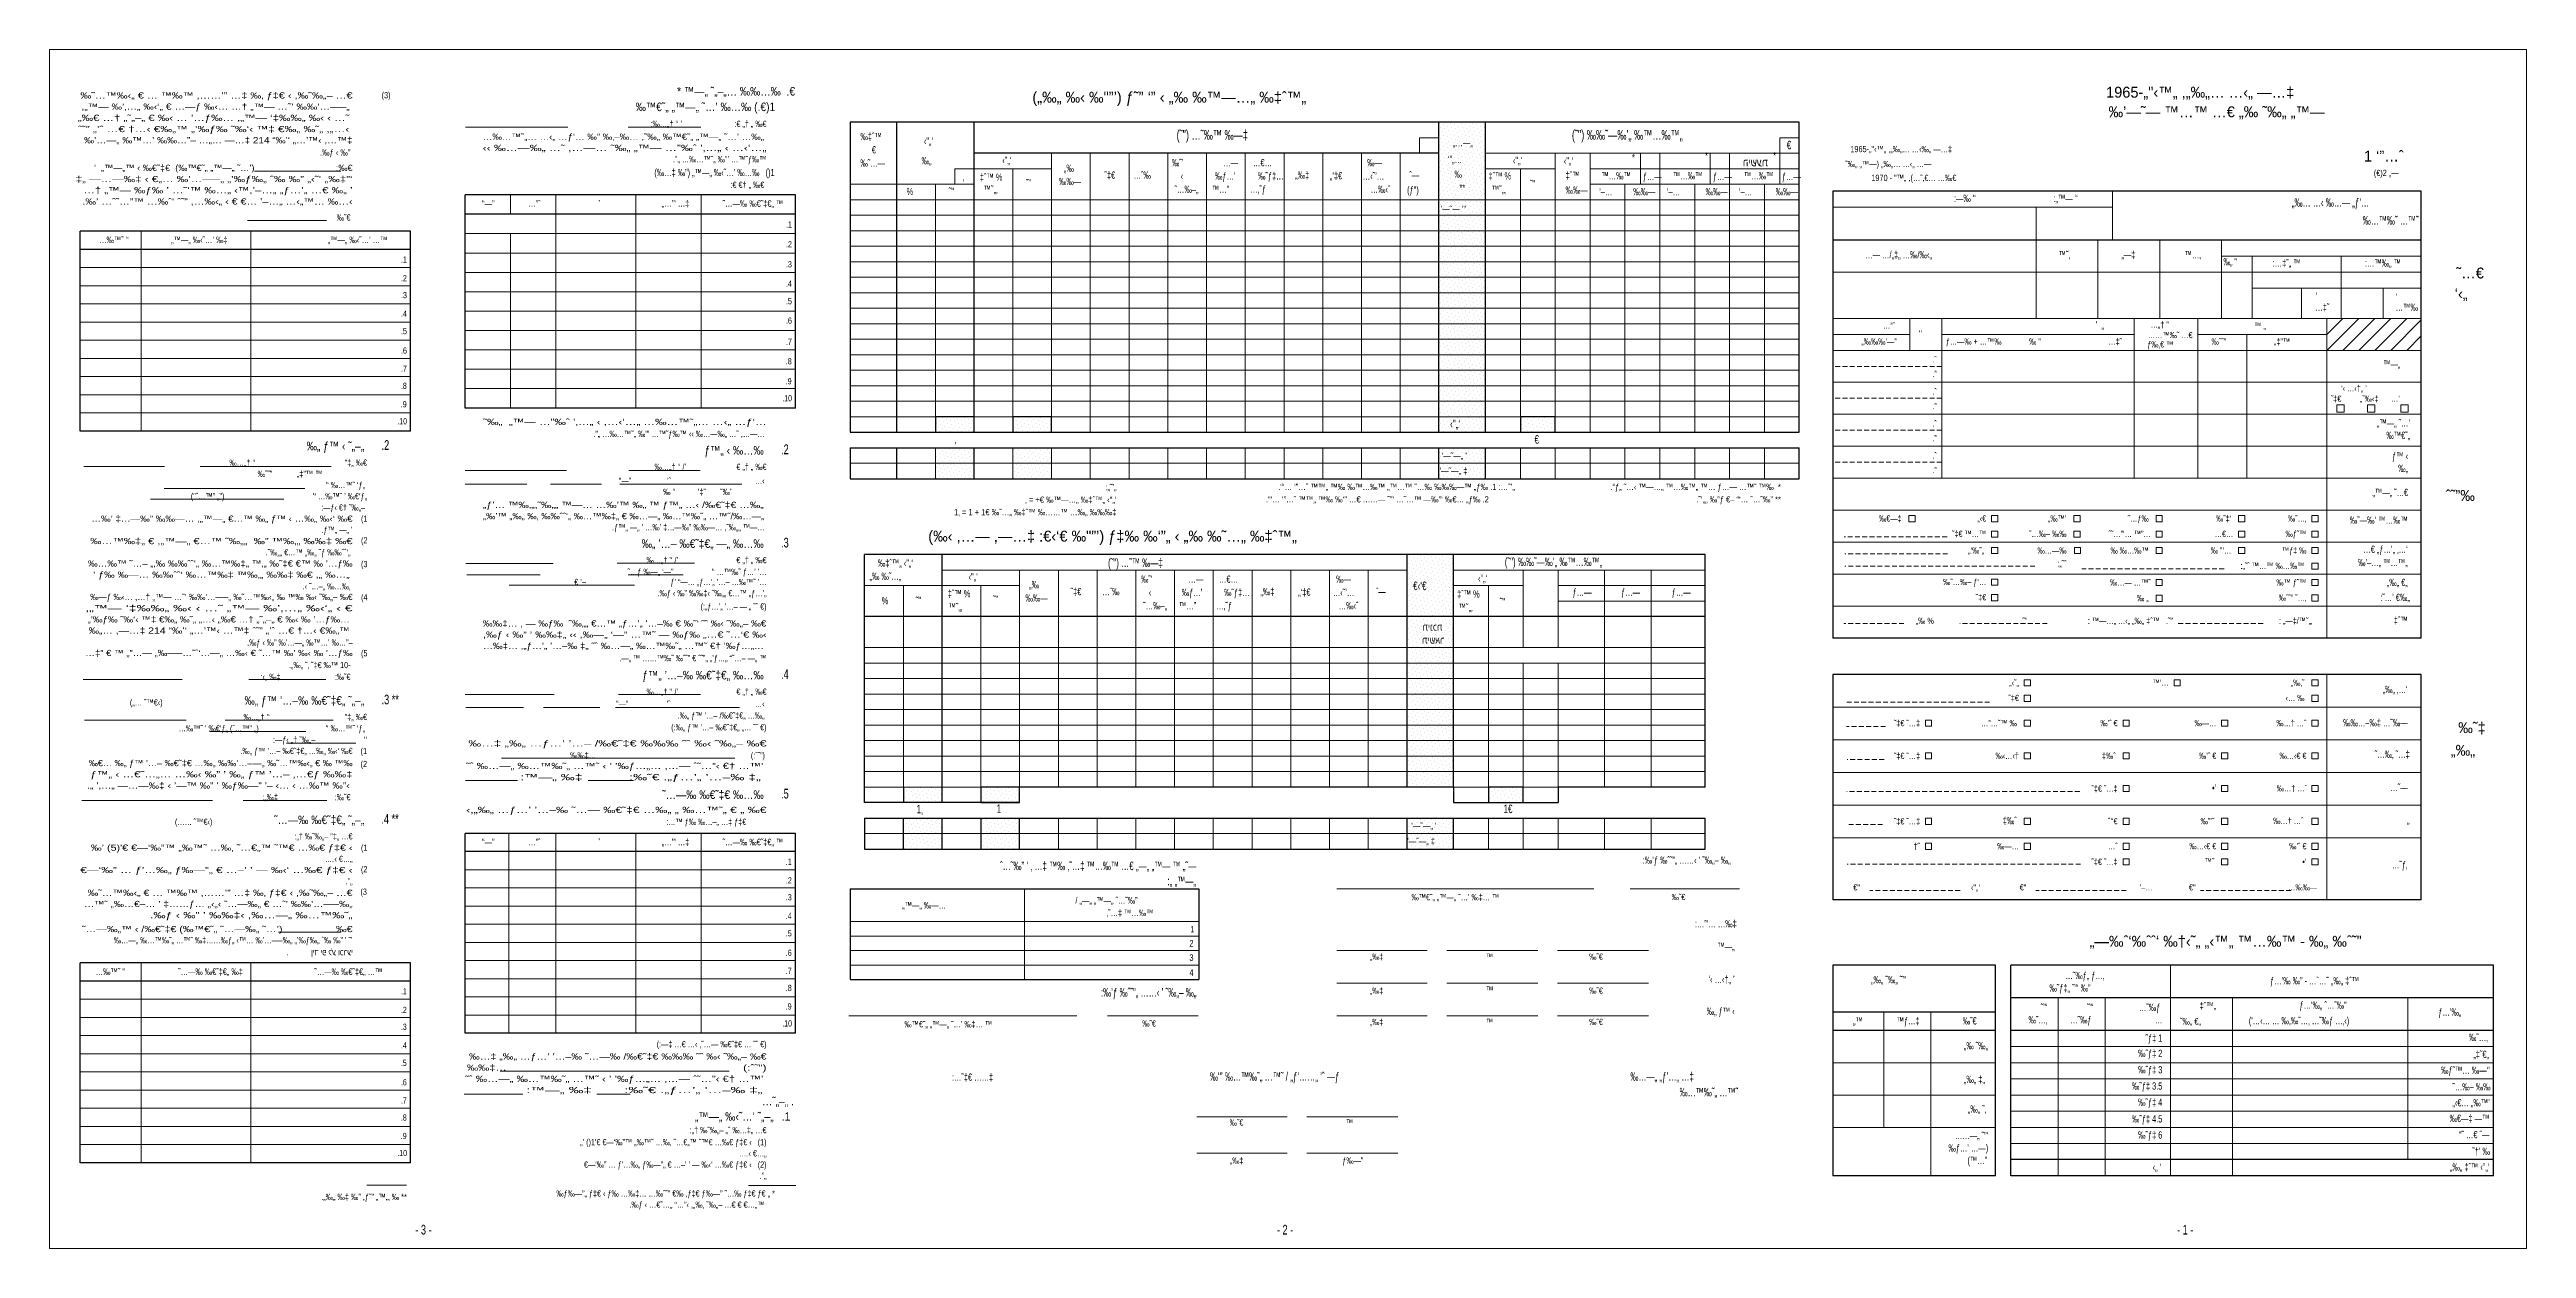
# Model space of a CAD drawing. Extents: x 7547 to 13940, y 5348 to 8442.
import ezdxf
from ezdxf.enums import TextEntityAlignment as Align

# ---------------------------------------------------------------- set-up
doc = ezdxf.new("R2010")
doc.units = 0
doc.header["$LTSCALE"] = 50
doc.header["$MEASUREMENT"] = 0
doc.linetypes.add('HIDDEN', pattern=[0.375, 0.25, -0.125])
doc.layers.add('AXES', color=7, linetype='CONTINUOUS')
for name, color, linetype, lineweight in [('hatch', 8, 'CONTINUOUS', 13), ('misger-1', 11, 'CONTINUOUS', 30), ('misger-d', 1, 'CONTINUOUS', 18), ('text-1', 11, 'CONTINUOUS', 30), ('TEXT-d', 1, 'CONTINUOUS', 18), ('text-t', 1, 'CONTINUOUS', 18)]:
    doc.layers.add(name, color=color, linetype=linetype, lineweight=lineweight)
doc.styles.add('FONT_9_HAND', font='heb.shx', dxfattribs={"width": 0.8})
doc.styles.add('HEB2', font='heb.shx', dxfattribs={"width": 1.3, "height": 2})
doc.styles.add('TEXT', font='techno.shx', dxfattribs={"width": 0.8, "height": 20})

msp = doc.modelspace()

# ---------------------------------------------------------------- texts
at = {"layer": 'AXES', "color": 3, "linetype": 'Continuous', "style": 'FONT_9_HAND', "width": 0.705882}
for s, height, p in [('(˜") …˜‰™ ‰—‡', 25, (10455.8, 8209.4)), ('(˜") ‰‰˜—‰’„ ‰™…‰™„', 25, (11476.2, 8209.4)), ('€', 22, (12030.7, 8184.7)), ('.2', 25, (8403.7, 7409)), ('.2', 25, (9434.9, 7397.9)), ('‚', 22, (9882.1, 7426.5)), ('€', 22, (11379.6, 7425)), ('.3', 25, (9434.9, 7157.2)), ('.4', 25, (9434.9, 6817.7)), ('.3 **', 25, (8403.7, 6752.4)), ('.5', 25, (9434.9, 6509.4)), ('.4 **', 25, (8403.2, 6444.3)), ('1‚', 22, (9784.9, 6471)), ('1', 22, (9991.4, 6472.5)), ('1€', 22, (11299.7, 6471.6)), ('- 3 -', 25, (8490.8, 5384.2)), ('- 2 -', 25, (10714.8, 5384.2)), ('- 1 -', 25, (13038.4, 5384.2))]:
    msp.add_text(s, height=height, dxfattribs=at).set_placement(p)
at = {"layer": 'text-1', "ltscale": 8, "style": 'HEB2', "width": 0.9}
for s, p in [('* ™—„ ˜„–„… ‰‰…‰  .€', (9471, 8323.4)), ('‰™€˜„ „™—„ ˜…’ ‰…‰ (.€)1', (9419.8, 8283.2)), ('‰„ ƒ™ ‹ ˜„–„^J', (8366.2, 7408)), ('ƒ™„ ‹ ‰…‰^J', (9397.4, 7396.9)), ('‰„ ’…– ‰€˜‡€„ —„ ‰…‰^J', (9397.4, 7156.1)), ('ƒ™„ ’…–‰ ‰€˜‡€„ ‰…‰^J', (9397.4, 6816.7)), ('‰„ ƒ™ ’…–‰ ‰€˜‡€„ ˜„–„^J', (8366.2, 6751.3)), ('˜…—‰ ‰€˜‡€ ‰…‰^J', (9397.4, 6508.3)), ('˜…—‰ ‰€˜‡€„ ˜„–„^J', (8366.2, 6443.3)), ('„™—„ ‰‹˜…’ ˜„–„^J', (9422.9, 5677.9)), ('…˜„–„ .^J', (9475.3, 5717.4))]:
    msp.add_text(s, height=22, dxfattribs=at).set_placement(p, align=Align.RIGHT)
at = {"layer": 'text-1', "ltscale": 8, "style": 'HEB2'}
for s, height, p in [('(„‰„ ‰‹ ‰"”’) ƒ˜” ‘” ‹ „‰ ‰™—…„ ‰‡ˆ™„', 28.125, (10083.5, 8305)), ('˜…€^J', 28.12, (13759.1, 7851.4)), ('‘‹„', 28.12, (13755, 7798.1)), ('ˆ˜”‰^J', 28.12, (13731.9, 7277.3)), (' (‰‹ ,…— ,—…‡ :€‹‘€ ‰"”’) ƒ‡‰ ‰‘”„ ‹ „‰ ‰˜…„ ‰‡ˆ™„', 28.125, (9804.3, 7172.4)), ('‰˜‡', 28.12, (13764.2, 6678.1)), ('„‰„^J', 28.12, (13744.8, 6619.7))]:
    msp.add_text(s, height=height, dxfattribs=at).set_placement(p)
for s, p in [('1965-„"‹™„ ,„‰„… …‹„ —…‡^J', (13351.1, 8317.9)), ('‰’—˜— ™…™ …€ „‰ ˜‰„ „™—', (13419.2, 8267.4)), ('„—‰ˆ‘‰ˆˆ‘ ‰†‹˜„ „‹™„ ™…‰™ - ‰„ ‰ˆ˜”', (13514.3, 6126.9))]:
    msp.add_text(s, height=28.125, dxfattribs=at).set_placement(p, align=Align.RIGHT)
at = {"layer": 'text-1', "color": 1, "ltscale": 8, "style": 'HEB2', "width": 0.7}
msp.add_text('(‰…‡ ‰”) „™—„ ‰‹˜…’ ‰…‰   ()1', height=18.75, dxfattribs=at).set_placement((9418.2, 8115.4), align=Align.RIGHT)
at = {"layer": 'text-1', "ltscale": 8, "style": 'HEB2', "width": 0.9}
msp.add_text('.1', height=22, dxfattribs=at).set_placement((9436.7, 5677.9))
at = {"layer": 'TEXT-d', "ltscale": 8, "style": 'HEB2'}
for s, width, p, p2 in [('‰˜…™‰‹„ € … ™‰™ ,……’” …‡ ‰‚ ƒ‡€ ‹ ,‰˜‰„– …€', 0.911132, (7626.3, 8315.7), (8328.7, 8315.7)), ('„‰€ …† „˜„–„ € ‰‹ … ’…ƒ‰… ,„™— ‘‡‰‰„ ‰‹ ‹ …˜^J', 0.857566, (7619.7, 8257.8), (8328.7, 8257.8)), (',„™— ‰’‚…„ ‰‹‘„ € …—ƒ ‰‹… …† „™— …˜’ ‰‰’…–—„^J', 0.854083, (7629, 8286.8), (8328.7, 8286.8)), ('ˆ˜” „’ˆ …€ †…‹ €‰„™ „’‰ƒ‰ ˜‰‘‹ ™‡ €‰„ ‰˜„ ,„…‹^J', 0.903731, (7619.7, 8228.9), (8328.7, 8228.9)), ('‰’…—„ ‰™…’ ‰‰…”– …„… —…‡ 214 “‰’‘ „…’™‹ ,…™‡', 0.874399, (7635.7, 8200), (8328.7, 8200)), ('‹‹ ‰…—‰„ …˜ ,…—… ˜‰„ „™— …”‰ˆ ’‚…„ ‹ …‹‘…„', 0.79686, (8664.5, 8180.2), (9397, 8180.2)), ('…‰…™˜„… …‹„ …ƒ‘… ‰” ‰‚–‰… ,˜‰„ ‰™€˜„ „™—„ ˜…’ …‰„^J', 0.831001, (8664.9, 8209.1), (9397.4, 8209.1)), ('’  „™—„™ ‹ ‰€˜‡€  (‰™€˜„ „™—„ ˜…’)                                :‰€', 0.697138, (7661.2, 8128.8), (8328.7, 8128.8)), ('‡„ —…—‰‡ ‹ €„… ‰’…–—„ „’‰ƒ‰„ ˆ‰ ‰” „‹˜’ „‰‡”‘', 0.875241, (7614, 8099.9), (8328.7, 8099.9)), ('.‰’ …ˆ˜…”™ …‰ˆ‘ ˆ˜” ,…‰‹„ ‹ € €… ’–…„ …‹„™… ‰…‹', 0.78834, (7631.4, 8042.1), (8328.7, 8042.1)), ('…† „™— ‰ƒ‰ ’ …˜‘™ ‰…„ ‹™,’–…„ „ƒ…’„ …€ ‰„ ’', 0.832259, (7634, 8071), (8328.7, 8071)), ('˜‰„  „™— …”‰ˆ ’‚…„ ‹ ,…‹‘…„ …‰…™˜„… …‹„ …ƒ‘…', 0.848763, (8666, 7473.2), (9397.5, 7473.2)), ('…‰’ ‡…—‰” ‰‰—… ,„™—„ €…™ ‰„ ƒ™ ‹ …‰„ ‰‹‘ ‰€', 0.811528, (7654.4, 7223.5), (8328.7, 7223.5)), ('„ƒ’… ™‰‚„,˜‰„„ ™—… …‰’™ ‰„ ™ ƒ™„ …‹ /‰€˜‡€ …‰„^J', 0.817047, (8665.2, 7259), (9397.4, 7259)), ('„‰’™ „‰„ ‰‚ ‰‰ˆˆ‘„ ‰…™‰‡„ € ‰…—„ ‰…™‰˜„ …™˜/‰…—„^J', 0.816652, (8665.4, 7230.1), (9397.5, 7230.1)), ('‰…™‰‡„ € ,„™—„ €…™ ˜‰„„  ‰” ™‰‚„ ‰‰‡ ‰€', 0.884499, (7651.6, 7165.7), (8328.7, 7165.7)), ('‰…‰™ ˜…– „‚‰ ‰‰ˆˆ‘„ ‰…™‰‡„ ™‚„ ‰˜‡€ €™ ‰ ’…ƒ‰', 0.898399, (7645.9, 7107.9), (8328.7, 7107.9)), ('‰—ƒ ‰‹… ,…† „™— …˜’ ‰‰’…–—„ ‰˜…™‰‹„ ‰ ™‰ ‰‹ ˜‰„– ‰€', 0.818889, (7651.6, 7021.5), (8328.7, 7021.5)), ('’ ƒ‰ ‰—… ‰‰ˆˆ‘ ‰…™‰‡ ™‰‚„ ‰‰‡ ‰€ ,„ ‰…„^J', 0.859836, (7658.7, 7078.9), (8328.7, 7078.9)), (',„™— ‘‡‰‰„ ‰‹ ‹ …˜ „™— ‰’‚…„ ‰‹‘„ ‹ €', 0.815929, (7638.8, 6992.5), (8328.7, 6992.5)), ('„’‰ƒ‰ ˜‰‘‹ ™‡ €‰„ ‰˜„ „…‹ „‰€ …† „˜„–„ € ‰‹ ‰ ’…ƒ‰…^J', 0.846787, (7644.5, 6963.6), (8328.7, 6963.6)), ('‰‰‡… , — ‰ƒ‰  ˜‰„„ €…™ „ƒ…’„ ’…–‰ € ‰˜‘ ˜ˆ ‰‹ ˜‰„– ‰€', 0.765388, (8664.8, 6953.2), (9396.7, 6953.2)), ('‰„… ,—…‡ 214 “‰’‘ „…’™‹ …™‡ ˆ˜” „’ˆ …€ †…‹ €‰„™^J', 0.818899, (7647.3, 6934.7), (8328.7, 6934.7)), (',‰ƒ ‹ ‰” ’ ‰‰‡„ ‹‹ ,‰—„ ‘—” …™˜ — ‰ƒ‰ „…€ ˜…‘€ ‰‹', 0.776782, (8665.5, 6924.3), (9397.4, 6924.3)), ('…‰‡… ,„ƒ…’„ ’…–‰ ‡„ ˜ˆ ‰…—„ ‰…™‰˜„ …™˜ €† ’‰ƒ…„…^J', 0.815559, (8665.6, 6895.3), (9397.4, 6895.3)), ('…‡” € ™ „”…— „‰–—…˜ˆ‘…—„ …‰‹ € ˜…™ ‰’ ‰‹ ‰ ’…ƒ‰', 0.818692, (7638.8, 6876.9), (8328.7, 6876.9)), ('‰…‡ „‰„ …ƒ…’ ’…– /‰€˜‡€ ‰‰‰ ˜ˆ ‰‹ ˜‰„– ‰€', 0.960191, (8627.8, 6643.6), (9397.4, 6643.6)), ('‰€… ‰„ ƒ™ ’…– ‰€˜‡€ …‰„ ‰‰’…–—„ ‰˜…™‰‹„ € ‰ ™‰', 0.841254, (7647.8, 6592.8), (8328.7, 6592.8)), ('˜ˆ ‰…—„ ‰…™‰˜„ …™˜ ‹ ’ ’‰ƒ…„… ,…— ˆ˜…”‹ €† …™’^J', 0.871913, (8621.9, 6585.4), (9397.4, 6585.4)), ('ƒ™„ ‹ …€˜…„… …‰‹ ‰” ’ ‰„ ƒ™ ’…– ‚…€ƒ ‰‰‡', 0.808866, (7652, 6563.9), (8328.7, 6563.9)), ('          :™—„ ‰‡            :‰˜€ .„ƒ…’„ ’…–‰ ‡„^J', 0.938401, (8661.2, 6556.5), (9392.4, 6556.5)), ('‹,„‰„ …ƒ…’ ’…–‰ ˜…— ‰€˜‡€ …‰„ „ ‰…™˜„ € „ ‰€', 0.840012, (8622.2, 6471.9), (9397.4, 6471.9)), ('€—‘‰” … ƒ’…‰„ ƒ‰—”„ € …–’ ’ — ‰‹‘ …‰€ ƒ‡€ ‹', 0.834362, (7626, 6316.8), (8328.7, 6316.8)), ("‰’ (5)'€ €—‘‰”™ „‰™˜ …‰‚ ˜…€„™ ˜™€ …‰€ ƒ‡€ ‹", 0.836397, (7653.3, 6374.6), (8328.7, 6374.6)), ('‰˜…™‰‹„ € … ™‰™ ,……’” …‡ ‰‚ ƒ‡€ ‹ ,‰˜‰„– …€', 0.887102, (7644.9, 6258.1), (8328.7, 6258.1)), ('…™˜ „‰…€–… ’ ‡……ƒ… „‹„‹ ˜…—‰„ € …˜’ ‰‰’…–—‰„', 0.858382, (7635.8, 6229.2), (8328.7, 6229.2)), ('                          .‰ƒ ‹ ‰” ’ ‰‰‡‹ ,‰…—„ ‰…™‰˜„', 0.977482, (7577.4, 6200.3), (8328.7, 6200.3)), ('˜…—‰„™ ‹ /‰€˜‡€ (‰™€˜„ ˜…—‰„ ˜…’)                  ‰€', 0.865407, (7630.4, 6164.5), (8328.7, 6164.5)), ('‰…—„ ‰…™‰˜„ …™˜ ‰‡……‰ƒ„ ‹™… ‰’…–—‰„ „’‰ƒ‰„ ˆ‰ ‰” ’ ˜’', 0.665263, (7712.7, 6135.6), (8328.7, 6135.6)), ('‰‰‡…                                                                               ', 0.783349, (8623.9, 5806.9), (9361.3, 5806.9)), ('‰…‡ „‰„ …ƒ…’ ’…–‰ ˜…—‰ /‰€˜‡€ ‰‰‰ ˜ˆ ‰‹ ˜‰„– ‰€', 0.845609, (8629.5, 5835.8), (9397.4, 5835.8)), ('                                                                              (:ˆ˜”)', 0.803843, (8660, 5806.9), (9397.4, 5806.9)), ('˜ˆ ‰…—„ ‰…™‰˜„ …™˜ ‹ ’ ’‰ƒ…„… ,…— ˆ˜…”‹ €† …™’^J', 0.87488, (8619.3, 5777.9), (9397.4, 5777.9)), ('           :™—„ ‰‡        :‰˜€ .„ƒ…’„ ’…–‰ ‡„^J', 0.985837, (8660.8, 5749), (9397.4, 5749))]:
    msp.add_text(s, height=16, dxfattribs=dict(at, width=width)).set_placement(p, p2, align=Align.FIT)
for s, height, width, p in [('(3)', 16, 0.709121, (8403.7, 8316.3)), ('‰‡ˆ™', 18.75, 0.668035, (9639.7, 8208.3)), ('€', 18.7, 0.668035, (9669.1, 8174)), ('‹"„‘', 18.75, 0.668035, (9803.4, 8196.6)), ('„…—„', 18.75, 0.668035, (11169.2, 8192.1)), ('1965-„"‹™„ ,„‰„… …‹‰„ —…‡^J', 16, 0.854083, (12194.9, 8177.2)), ('‰˜…—', 18.75, 0.668035, (9639.5, 8139.7)), ('‰„', 18.75, 0.668035, (9797.6, 8145.9)), ('‡ˆ™ %', 18.75, 0.668035, (9947.8, 8103.3)), ('‹"„‘', 18.75, 0.668035, (10006, 8147)), ('„‰', 18.75, 0.668035, (10165, 8126.5)), ('˜‡€', 18.75, 0.668035, (10269.6, 8108.6)), ('…ˆ‰', 18.75, 0.668035, (10344.7, 8108.6)), ('‰˜’', 18.75, 0.668035, (10443.8, 8140.6)), ('‹', 18.7, 0.668035, (10466.2, 8106.3)), ('‰ƒ…’', 18.75, 0.668035, (10554.9, 8106.3)), ('…—', 18.75, 0.668035, (10576.4, 8140.6)), ('…€…', 18.75, 0.668035, (10653, 8140.9)), ('‰˜ƒ‡…', 18.75, 0.668035, (10666, 8106.6)), ('„‰‡', 18.75, 0.668035, (10761.9, 8108.6)), ('„‘‡€', 18.75, 0.668035, (10851.5, 8107.1)), (' …‹˜’…', 18.75, 0.668035, (10931.1, 8106.3)), ('‰—', 18.75, 0.668035, (10947.5, 8140.6)), ('ˆ—', 18.75, 0.668035, (11056.5, 8108.6)), ('‘”„…', 18.75, 0.668035, (11156.2, 8149.2)), ('‰', 18.7, 0.668035, (11173.1, 8111)), ('‡ˆ™ %', 18.75, 0.668035, (11260.8, 8106.5)), ('‹"„‘', 18.75, 0.668035, (11324.1, 8146.7)), ('‹"„‘', 18.75, 0.668035, (11455.4, 8145.6)), ('‡ˆ™', 18.75, 0.668035, (11460.1, 8108.3)), ('™…‰™', 18.75, 0.668035, (11552.2, 8106.9)), ('ƒ…—', 18.75, 0.668035, (11659.4, 8105.4)), ('™…‰™', 18.75, 0.668035, (11736.9, 8106.9)), ('ƒ…—', 18.75, 0.668035, (11840.2, 8105.4)), ('™…‰™', 18.75, 0.668035, (11920.1, 8106.9)), ('ƒ…—', 18.75, 0.668035, (12018.4, 8105.4)), ('˜‰„ „™—) „‰„… …‹„ …—^J', 16, 0.854083, (12181.9, 8138.8)), ('(€)2 „—', 16, 0.854083, (13546.1, 8115.6)), ('˜"', 18.75, 0.668035, (9867.9, 8067.1)), ('‚', 18.7, 0.668035, (9904.2, 8104.7)), ('™˜‚„', 18.75, 0.668035, (9957.4, 8072.2)), ('˜"', 18.75, 0.668035, (10067.1, 8088.7)), ('‰‰—', 18.75, 0.668035, (10152.1, 8092.2)), ('˜…‰–„', 18.75, 0.668035, (10450.7, 8072.1)), ('™…”', 18.75, 0.668035, (10547, 8072.1)), ('…‚˜ƒ', 18.75, 0.668035, (10646, 8072.3)), ('…‰‹ˆ', 18.75, 0.668035, (10956.5, 8072.1)), ('(ƒ")', 18.75, 0.668035, (11050.8, 8070.5)), ('™˜‚„', 18.75, 0.668035, (11269.3, 8072.2)), ('˜"', 18.75, 0.668035, (11367.9, 8086.8)), ('‰‰—', 18.75, 0.668035, (11459.8, 8069.9)), ('’–…', 18.75, 0.668035, (11546.6, 8065.5)), ('‰‰—', 18.75, 0.668035, (11634.5, 8066)), ('’–…', 18.75, 0.668035, (11721.2, 8065.5)), ('‰‰—', 18.75, 0.668035, (11821.3, 8066)), ('’–…', 18.75, 0.668035, (11907.4, 8065.5)), ('‰‰—', 18.75, 0.668035, (12002.2, 8066)), ('1970 - "™„ ,(…˜‚€… …‰€', 16, 0.854083, (12249.1, 8102.9)), (":—‰ '‘", 18.75, 0.668035, (12462.3, 8048.8)), (":„™— '‘", 18.75, 0.668035, (12719.1, 8048.8)), ('.1', 16, 0.733354, (9447.2, 7982.4)), ('.2', 16, 0.733354, (9447.2, 7931.4)), ('.1', 16, 0.7, (8453.5, 7892)), ('.3', 16, 0.733354, (9447.2, 7879.9)), ('…— …/„‡„ …‰/‰‹„', 18.75, 0.668035, (12233.3, 7903.3)), ('™˜‚', 18.75, 0.668035, (12732.3, 7903.3)), ('„—‡', 18.75, 0.668035, (12894.4, 7903.3)), ('™…‚^J', 18.75, 0.668035, (13057.5, 7903.3)), ("‰„ '‘", 18.75, 0.552024, (13158.1, 7885.4)), (':…‡˜„ ™', 18.75, 0.7, (13285, 7881.8)), (':…™‰„ ™', 18.75, 0.7, (13523, 7881.8)), ('.2', 16, 0.7, (8453.5, 7844.1)), ('.3', 16, 0.7, (8453.5, 7800.5)), ('.4', 16, 0.733354, (9447.2, 7830)), ('.5', 16, 0.733354, (9447.2, 7784.8)), ('‘^J', 18.75, 0.668035, (13395.3, 7796.8)), ('‘^J', 16, 0.765388, (13602.6, 7796.8)), ('.4', 16, 0.7, (8453.5, 7752.6)), ('.6', 16, 0.733354, (9447.2, 7734.7)), ('…”ˆ^J', 16, 0.765388, (12279.5, 7721.6)), (' ’  „^J', 18.75, 0.7, (12822.9, 7721.6)), ("…„† '‘", 16, 0.765388, (12970.1, 7724.3)), (' ™ „^J', 16, 0.765388, (13232.2, 7721.6)), ('…‡˜', 18.75, 0.668035, (13395.3, 7767.7)), ('…™‰', 18.75, 0.668035, (13602.6, 7767.7)), ('.5', 16, 0.7, (8453.5, 7707.5)), ('.6', 16, 0.7, (8453.5, 7657.3)), ('.7', 16, 0.733354, (9447.2, 7680)), ('„‰‰‰‘—”^J', 16, 0.765388, (12223.2, 7680.7)), ("'‘", 16, 0.765388, (12372.3, 7701.1)), ('ƒ…—‰ + …™‰', 16, 0.765388, (12441.4, 7680.7)), ("‰ '‘", 16, 0.765388, (12656.4, 7680.7)), ('…‡˜', 16, 0.765388, (12861.1, 7680.7)), ('ƒ‰‚€ ™', 16, 0.765388, (12961.3, 7673.2)), ('……™‰˜ …€', 16, 0.765388, (12963, 7697.3)), ('‰ˆ˜”', 16, 0.765388, (13127.3, 7680.7)), ('„‡”™^J', 16, 0.765388, (13288.5, 7680.7)), ('.7', 16, 0.7, (8453.5, 7610.6)), ('.8', 16, 0.675946, (9447.2, 7629.8)), ('.ˆ^J', 16, 0.765388, (12406.4, 7634.5)), ('.”^J', 16, 0.765388, (12406.4, 7597)), ('™—„^J', 18.75, 0.7, (13570.3, 7620.9)), ('.8', 16, 0.675946, (8453.5, 7566.4)), ('.10', 16, 0.675946, (9438, 7534.3)), ('.9', 16, 0.675946, (9446.9, 7578.2)), ('.ˆ^J', 16, 0.765388, (12406.4, 7551.6)), ('˜‡€', 16, 0.765388, (13435.3, 7533.1)), ('‘‹ …‹†„ ’^J', 16, 0.765388, (13461.7, 7559.9)), ('„˜‰‹‡^J', 16, 0.765388, (13510.2, 7533.1)), ('…’^J', 16, 0.765388, (13590.5, 7533.1)), ('.10', 16, 0.675946, (8444.3, 7475)), ('.9', 16, 0.675946, (8453.2, 7518.8)), ('.”^J', 16, 0.765388, (12406.4, 7514.1)), ('.ˆ^J', 16, 0.765388, (12406.4, 7469)), ('.”^J', 16, 0.765388, (12406.4, 7431.4)), ('.ˆ^J', 16, 0.765388, (12406.4, 7386.5)), ('.”^J', 16, 0.765388, (12406.4, 7348.9)), ('(1', 16, 0.765388, (8350.6, 7223.5)), ('(2', 16, 0.765388, (8350.6, 7167.6)), ('(3', 16, 0.765388, (8350.6, 7106.3)), ('‰‡ˆ™„ ‹"„‘', 18.75, 0.668035, (9684.7, 7107.7)), ('(4', 16, 0.765388, (8350.6, 7020.6)), ('„‰ ‰˜…„', 18.75, 0.668035, (9663.2, 7073.5)), ('‡ˆ™ %', 18.75, 0.668035, (9865, 7028.8)), ('‹"„‘', 18.75, 0.668035, (9919, 7072.4)), ('˜"', 18.75, 0.668035, (9981.9, 7014.1)), ('‰‰—', 18.75, 0.668035, (10065.7, 7017.6)), ('„‰', 18.75, 0.668035, (10075.3, 7051.9)), ('˜‡€', 18.75, 0.668035, (10182.4, 7034)), ('…ˆ‰', 18.75, 0.668035, (10263.8, 7034)), ('‰˜’', 18.75, 0.668035, (10363.8, 7066)), ('‹', 18.7, 0.668035, (10383.9, 7031.7)), ('‰ƒ…’', 18.75, 0.668035, (10469.1, 7031.7)), ('…—', 18.75, 0.668035, (10486.4, 7066)), ('…€…', 18.75, 0.668035, (10565.3, 7066)), ('‰˜ƒ‡…', 18.75, 0.668035, (10578.3, 7031.7)), ('„‰‡', 18.75, 0.668035, (10672.2, 7034)), ('„‘‡€', 18.75, 0.668035, (10769.6, 7032.5)), ('…‹˜’…', 18.75, 0.668035, (10859.1, 7031.7)), ('‰—', 18.75, 0.668035, (10867.6, 7066)), ('ˆ—', 18.75, 0.668035, (10970.4, 7034)), ('‡ˆ™ %', 18.75, 0.668035, (11179.7, 7027.8)), ('‹"„‘', 18.75, 0.668035, (11233.9, 7068)), ('ƒ…—', 18.75, 0.668035, (11478, 7032.3)), ('ƒ…—', 18.75, 0.668035, (11603.1, 7032.3)), ('ƒ…—', 18.75, 0.668035, (11733.9, 7032.3)), ('%', 18.7, 0.668035, (9694.7, 7010.6)), ('˜"', 18.75, 0.668035, (9782.8, 7011.1)), ('™˜‚„', 18.75, 0.668035, (9866.8, 6994.5)), ('˜…‰–„', 18.75, 0.668035, (10369.6, 6997.5)), ('™…”', 18.75, 0.668035, (10461.6, 6997.5)), ('…‚˜ƒ', 18.75, 0.668035, (10558.2, 6997.5)), ('…‰‹ˆ', 18.75, 0.668035, (10874.2, 6997.5)), ('™˜‚„', 18.75, 0.668035, (11183.5, 6993.5)), ('˜"', 18.75, 0.668035, (11290.3, 7008.1)), ('(5', 16, 0.765388, (8350.6, 6876.2)), ('(1', 16, 0.709121, (8349.4, 6623.9)), ('(2', 16, 0.709121, (8349.4, 6590.5)), (':…™ ƒ‰ ‰…–„ …‡ ƒ‡€', 16, 0.765388, (9138.4, 6441.2)), ('(1', 16, 0.765388, (8350.5, 6374.6)), ('(2', 16, 0.765388, (8350.5, 6318.7)), ('.1', 16, 0.675946, (9447.2, 6338.1)), ('(3', 16, 0.765388, (8349.1, 6260.9)), ('.2', 16, 0.675946, (9447.2, 6290.1)), ('.3', 16, 0.675946, (9447.2, 6246.6)), ('.4', 16, 0.675946, (9447.2, 6198.6)), ('„™—„ ‰—…^J', 17, 0.7, (9747.5, 6225.4)), ('/ „—„ „™—„ ˆ…˜‰”^J', 17, 0.7, (10194.6, 6238)), ('‚˜…‡ ™…‰™', 17, 0.7, (10274.8, 6205.8)), ('‰™€˜„ „™—„ ˜…’ ‰‡… ™', 16, 0.765388, (11062.2, 6246.6)), ('‰˜€^J', 16, 0.765388, (11733.6, 6247.2)), ('.5', 16, 0.675946, (9447.2, 6153.5)), ('2', 17, 0.7, (10488.9, 6127.3)), ('1', 17, 0.7, (10491.2, 6163.6)), ('.6', 16, 0.675946, (9447.2, 6103.3)), ('3', 17, 0.7, (10488.9, 6090.4)), ('„‰‡^J', 16, 0.765388, (10954.1, 6093.2)), ('™', 16, 0.765388, (11254.4, 6093.2)), ('‰˜€^J', 16, 0.765388, (11520.8, 6093.2)), ('.1', 16, 0.675946, (8453.5, 6003.7)), ('.7', 16, 0.675946, (9447.2, 6056.6)), ('.8', 16, 0.675946, (9447.2, 6012.5)), ('4', 17, 0.7, (10488.9, 6051.6)), ('„‰‡^J', 16, 0.765388, (10954.1, 6005.6)), ('™', 18.7, 0.7, (11254.4, 6005.6)), ('‰˜€^J', 16, 0.765388, (11520.8, 6005.6)), ('„‰„ ˜‰„ ˜”‘', 18.75, 0.7, (12248.5, 6032.6)), ('‰˜ƒ‡„ ˜”‘ ‰”^J', 18.75, 0.7, (12708.8, 6011.2)), ('…˜‰ƒ„ ƒ…‚', 18.75, 0.7, (12750.2, 6043.3)), ('ƒ…’‰ ‰” - …ˆ…˜ „‰„ ‡ˆ™^J', 18.75, 0.7, (13278.3, 6029.8)), ('.2', 16, 0.675946, (8453.5, 5955.7)), ('.9', 16, 0.675946, (9446.9, 5964.8)), ("('…‹… … ‰,‰˜…‚ …˜‰ƒ …‚‹)", 18.75, 0.7, (13223.5, 5926.8)), ('.3', 16, 0.675946, (8453.5, 5912.2)), ('.10', 16, 0.675946, (9438, 5921)), ('‰™€˜„ „™—„ ˜…’ ‰‡… ™', 16, 0.765388, (9753.3, 5918.8)), ('‰˜€^J', 16, 0.765388, (10367.2, 5920.9)), ('„‰‡^J', 16, 0.765388, (10954.1, 5924.8)), ('™', 16, 0.765388, (11254.4, 5924.8)), ('‰˜€^J', 16, 0.765388, (11520.8, 5924.8)), ('„™^J', 18.75, 0.7, (12201.8, 5926.2)), ('™ƒ…‡', 18.75, 0.7, (12314.4, 5926.2)), ('‰˜€^J', 18.75, 0.7, (12485, 5926.2)), ('˜‰„ €„^J', 17, 0.7, (13045.8, 5925.9)), ('.4', 16, 0.675946, (8453.5, 5864.3)), ('.5', 16, 0.675946, (8453.5, 5819.1)), ('.6', 16, 0.675946, (8453.5, 5769)), (':…˜‡€ ……‡', 18.75, 0.7, (9876, 5780.9)), ('.7', 16, 0.675946, (8453.5, 5722.3)), ('.8', 16, 0.675946, (8453.5, 5678.1)), ('.9', 16, 0.675946, (8453.2, 5630.5)), ('‰˜€^J', 16, 0.765388, (10592.8, 5665.2)), ('™', 16, 0.765388, (10893.1, 5665.2)), ('.10', 16, 0.675946, (8444.3, 5586.6)), ('„‰‡^J', 16, 0.765388, (10592.8, 5567.1)), ('ƒ‰—”^J', 16, 0.765388, (10883.7, 5567.1))]:
    msp.add_text(s, height=height, dxfattribs=dict(at, width=width)).set_placement(p)
for s, height, width, p in [("      :‰…„† '‘ ’                          :€ „† „ ‰€", 16, 0.765388, (9397.4, 8242.4)), ('.‰ƒ ‹ ‰”^J', 16, 0.79686, (8328.7, 8168.5)), ('."„ …‰…™˜„ ‰"’ …™˜ƒ‰™', 16, 0.765388, (9397.2, 8151)), (':€ €† „ ‰€', 16, 0.765388, (9391.6, 8085.1)), ('‰˜€^J', 16, 0.857536, (8328.7, 8000.7)), ("'‘—”^J", 17, 0.7, (8700.5, 8036.2)), ('…”ˆ^J', 17, 0.7, (8819.1, 8036.2)), ('’^J', 17, 0.7, (8972.7, 8037.2)), ('„…’” …‡', 17, 0.7, (9197.9, 8036.2)), ('˜…—‰ ‰€˜‡€„ ™', 17, 0.7, (9440.6, 8036.2)), ("…‰™˜ '‘", 17, 0.7, (7751.3, 7942.5)), ('„™—„ ‰‹˜…’ ‰‡^J', 17, 0.7, (8011.5, 7942.5)), ('„™—„ ‰‹˜…’ …™', 17, 0.7, (8418.8, 7942.5)), ('„™—„ ˜…’', 18.75, 0.7, (13639.9, 7469.2)), ('."„ …‰…™˜„ ‰"’ …™˜ƒ‰™ ‹‹ ‰…—‰„ …˜ ,…—…^J', 16, 0.765388, (9397.4, 7442.4)), ('‰™€˜„', 18.75, 0.7, (13639.9, 7437.1)), ('            ‰…„† \'‘                                            "‡„ ‰€', 16, 0.770719, (8366.2, 7368.1)), ('‰ˆ˜”            „‡”™ ™', 16, 0.741967, (8251.3, 7339.2)), ("‰…„† '‘ /’                         € „† „ ‰€", 16, 0.765388, (9397.4, 7357.3)), (' ƒ™ ‹^J', 18.75, 0.7, (13639.9, 7383.8)), ('‰„^J', 18.75, 0.7, (13639.9, 7351.7)), ('("ˆ…™” „")                                            \'‘ …‰™˜ ’ ‰€‘ƒ„', 16, 0.765388, (8366.2, 7281.3)), ("'‘ ‰…™˜ ‘ƒ„^J", 16, 0.765388, (8366.2, 7310.3)), ("  '‘—”                  'ˆ                                          …‹^J", 16, 0.761286, (9397.4, 7321.4)), ("‰ '‘           '‡˜       ˜‰’^J", 16, 0.709121, (9312.5, 7292.5)), ('‚ = +€ ‰™—…„ ‰‡ˆ™„ ‹"„‘', 16, 0.79686, (10300.7, 7272.5)), (':„˜’„', 16, 0.79686, (10300.7, 7304.7)), ('.“‘… ‘”…ˆ ™™„ ™‰ ‰‘” …€ ……— ˜”‘ …˜…™ —‰”‘ ‰€… „ƒ‰ .2', 16, 0.79686, (11261.7, 7273.3)), ('.“‘… ‘”…ˆ ™™„ ™‰ ‰™…‰™ „™…™ ˜…‰ ‰‰‰—™ „ƒ‰ .1 :…˜’„^J', 16, 0.79686, (11334.4, 7305.5)), ('.“ƒ„ ˜…‹ ™—…„ ™…‰™„ ™… ƒ…— …™˜ ™‰  *', 16, 0.79686, (12015.6, 7305.5)), ('.˜‘„„ ‰”ƒ €– “‘… ˆ…˜‰” **', 16, 0.79686, (12015.6, 7273.3)), ('„™—„ ˜…€^J', 18.75, 0.7, (13639.9, 7289.8)), (':—ƒ‹ €† ˜‰„–^J', 16, 0.765388, (8366.2, 7252.4)), ('1‚ = 1 + 1€ ‰˜…„ ‰‡ˆ™ ‰……™ …‰„ ‰‰‰‡', 16, 0.79686, (10300.7, 7240.4)), ('‰€—‡^J', 16, 0.765388, (12332.4, 7224)), ('„‹€', 16, 0.765388, (12545.6, 7224)), ('„‰™’^J', 16, 0.765388, (12758.1, 7224)), ('˜…ƒ‰^J', 16, 0.765388, (12970.3, 7224)), ('‰˜‡‘^J', 16, 0.765388, (13183.4, 7224)), ('‰˜…‚', 16, 0.765388, (13372.3, 7224)), ('‰˜—‰’ ™…‰™^J', 18.75, 0.7, (13639, 7218.3)), ('.ƒ™„ —„ ’', 16, 0.765388, (8328.7, 7194.5)), ('.ƒ™„ —„ ’ …‰’ ‡…—‰” ‰‰—… ,˜‰„„ ™—…^J', 16, 0.765388, (9397.5, 7201.3)), ('˜‡€ ™…™', 16, 0.765388, (12545.6, 7184.5)), ('˜…‰– ‰‰^J', 16, 0.765388, (12758.1, 7184.5)), ('ˆ˜…”‘… ™”…', 16, 0.765388, (12970.3, 7184.5)), ('…€…', 16, 0.765388, (13183.4, 7184.5)), ('‰ƒ˜™', 16, 0.765388, (13372.3, 7184.5)), ('…€ „ƒ…’„ ‚…‘^J', 18.75, 0.7, (13639, 7143.1)), ('.˜‰„„ €…™ „‰„ ˜ƒ ‰‰ˆˆ‘„^J', 16, 0.765388, (8328.7, 7136.7)), ("˜…ƒ ‰—„ ‘—”                   '‘ …™‰˜ ƒ…’ ’…", 16, 0.765388, (9397.4, 7086.4)), ("‰…„† '‘ /’                             € „† „ ‰€", 16, 0.765388, (9397.4, 7116.6)), ('„‘‰˜„^J', 16, 0.765388, (12545.6, 7141.5)), ('‰…—‰^J', 16, 0.765388, (12758.1, 7141.5)), (':„˜ˆ^J', 16, 0.765388, (12758.1, 7107.9)), ('‰ ‰…‰™^J', 16, 0.765388, (12970.3, 7141.5)), ('‰ ”‘…^J', 16, 0.765388, (13183.4, 7141.5)), (':„˜ˆ ™…™ ‰…‰™^J', 16, 0.765388, (13372.3, 7102)), ('™ƒ‡ ‰', 16, 0.765388, (13372.3, 7141.5)), ('‰’–…„ ™…™„^J', 18.75, 0.7, (13639, 7109)), ('.‹ ˜…–„ ‰…‰‚^J', 16, 0.765388, (8328.7, 7048.9)), ('€ ’–                                          ƒ’ “—… „ƒ…’„ ’…– …‰™˜ ’…', 16, 0.765388, (9397.4, 7060.1)), ('.‰ƒ ‹ ‰” ‰‰‡‹ ˜‰„„ €…™ „ƒ…’„', 16, 0.765388, (9397.4, 7031.2)), ('‰˜…‰– ƒ‘…', 16, 0.765388, (12545.6, 7060.1)), ('˜‡€', 16, 0.765388, (12545.6, 7020.6)), ('‰…— …™˜', 16, 0.765388, (12970.3, 7059)), ('‰ „^J', 16, 0.765388, (12970.3, 7018.4)), ('‰™ ƒ˜™', 16, 0.765388, (13372.3, 7059)), ('‰ˆ˜” ˜…‚', 16, 0.765388, (13372.3, 7019.5)), ('„‰„ €„^J', 18.75, 0.7, (13639, 7057.5)), (':˜…’ €‰„', 18.75, 0.7, (13639, 7018.9)), ('(:„ƒ…’„ ’…– — „ ˜ˆ €)', 16, 0.765388, (9397.4, 6996.9)), ('„‰ %', 16, 0.765388, (12410.4, 6960)), ('˜"                              : ™—…„ …‹„ „‰„ ‡ˆ™   .˜"^J', 16, 0.765388, (13032.6, 6960)), (': „—‡/™˜‚„^J', 16, 0.765388, (13392.8, 6960)), ('‡ˆ™^J', 18.75, 0.7, (13639, 6960)), ('.‰ƒ ‹ ‰” ‰’…—„ ‰™…’ ‰…”–', 16, 0.765388, (8328.7, 6903.9)), ('.„‰„ ˜‚ ˜‡€ ‰™ 10-^J', 16, 0.765388, (8328.7, 6845.8)), ('.—„ ™ ……™‰˜ ‰ˆ˜” € ˆ˜”„ „’ƒ…„ “˜…– —„ ™', 16, 0.765388, (9397.4, 6863.7)), (':‹„ ‰‡                           :‰˜€^J', 16, 0.765388, (8328.7, 6815.4)), ("‰…„† '‘ /’                             € „† „ ‰€", 16, 0.765388, (9397.4, 6777.1)), ('„‹˜„', 16, 0.765388, (12629.9, 6800.2)), ('˜‡€', 16, 0.765388, (12629.9, 6760.8)), ('™’…', 16, 0.765388, (13016.7, 6800.2)), ('„‰‚˜^J', 16, 0.765388, (13372.3, 6800.2)), ('„‰„ ‚…‘^J', 18.75, 0.7, (13638.7, 6781.5)), ('(„… ˜™€‹)', 16, 0.770719, (7838.5, 6749.4)), ('            ‰…„† \'‘                                     "‡„ ‰€', 16, 0.770719, (8366.2, 6711.8)), ("  '‘—”                   'ˆ                                          …‹^J", 16, 0.765388, (9397.4, 6746)), ('.‰„ ƒ™ ’…– /‰€˜‡€„ …‰„^J', 16, 0.765388, (9397.4, 6715.6)), ('‹… ‰^J', 16, 0.765388, (13372.3, 6760.8)), ('‰‰…–‰‡ …˜‰—^J', 18.75, 0.7, (13638.7, 6695.6)), ("…‰™˜ ’ ‰€‘ƒ„ (ˆ…™” „)                                 '‘ ‰…™˜ ‘ƒ„^J", 16, 0.770719, (8366.2, 6682.5)), (":—ƒ‹ „† ˜‰„–                        '‘", 16, 0.770719, (8366.2, 6653)), ('(:‰„ ƒ™ ’…– ‰€˜‡€„ „… ˜ˆ €)', 16, 0.765388, (9397.4, 6685.1)), ('˜‡€ ˜…‡', 16, 0.765388, (12374.9, 6696)), ('…”…˜™ ‰^J', 16, 0.765388, (12629.9, 6696)), ('‰’ˆ €', 16, 0.765388, (12884.9, 6696)), ('‰—…', 16, 0.765388, (13139.5, 6696)), ('‰…† …ˆ', 16, 0.765388, (13372.3, 6696)), ('.‰„ ƒ™ ’…– ‰€˜‡€„ …‰„ ‰‹‘ ‰€', 16, 0.770719, (8328.7, 6624.1)), ('‰‰‡…                                                                             (:ˆ˜”)', 16, 0.765388, (9393.1, 6612.8)), ('˜‡€ ˜…‡', 16, 0.765388, (12374.9, 6611.3)), ('‰‹…‹†', 16, 0.765388, (12629.9, 6611.7)), ('‡‰ˆ^J', 16, 0.765388, (12884.9, 6611.7)), ('‰’ˆ €', 16, 0.765388, (13139.5, 6611.7)), ('‰…‹€ €', 16, 0.765388, (13372.3, 6611.7)), ('˜…‰‚ ˜…‡', 18.75, 0.7, (13638.7, 6614.1)), (':„‰‡                            :‰˜€^J', 16, 0.770719, (8328.7, 6504.8)), ('˜‡€ ˜…‡', 16, 0.765388, (12884.9, 6527)), ('•’', 18.75, 0.7, (13139.5, 6527.3)), ('‰…† …ˆ', 16, 0.765388, (13373.6, 6527.6)), ('…˜—^J', 18.75, 0.7, (13638.7, 6528.8)), ('(…… ˜™€‹)', 16, 0.765388, (7966.8, 6441.4)), ('˜‡€ ˜…‡', 16, 0.765388, (12374.9, 6442.4)), ('‡‰ˆ^J', 18.75, 0.7, (12629.9, 6442.9)), ('ˆ‘‘€', 16, 0.765388, (12884.9, 6442.9)), ('‰”’˜^J', 16, 0.765388, (13139.5, 6442.9)), ('‰…† …ˆ', 16, 0.765388, (13364.4, 6443.9)), (':„† ‰˜‰„– "‡„ …€', 16, 0.765388, (8328.7, 6403.7)), ("'‘—”^J", 17, 0.7, (8700.5, 6388.5)), ('…”ˆ^J', 17, 0.7, (8819.1, 6388.5)), ('’^J', 17, 0.7, (8972.7, 6389.5)), ('„…’” …‡', 17, 0.7, (9197.9, 6388.5)), ('˜…—‰ ‰€˜‡€„ ™', 17, 0.7, (9440.6, 6388.5)), ('†˜', 16, 0.765388, (12374.9, 6378.4)), ('‰—…', 16, 0.765388, (12629.9, 6378.4)), ('…ˆ', 16, 0.765388, (12884.9, 6378.4)), ('‰…‹€ €', 16, 0.765388, (13139.5, 6378.4)), ('‰’ˆ €', 16, 0.765388, (13372.3, 6378.4)), ('‚‚', 18.75, 0.7, (13638.7, 6444.1)), ('.…‹ €…„', 16, 0.765388, (8328.7, 6345.6)), (':‰’ƒ ‰ˆ˜”„ ……‹ ’ ˜‰„– ‰„', 18.75, 0.7, (11885.9, 6340.9)), ('˜‡€ ˜…‡', 16, 0.765388, (12884.9, 6338.2)), ('™˜^J', 16, 0.765388, (13139.5, 6338.9)), ('•’', 16, 0.765388, (13372.3, 6338.3)), ('…˜ƒ‚^J', 18.75, 0.7, (13638.7, 6329.1)), ('."„', 16, 0.765388, (8328.7, 6287.8)), ('€"^J', 16, 0.765388, (12224.8, 6272.1)), ('‹"„‘', 16, 0.765388, (12529.7, 6272)), ('€"^J', 16, 0.765388, (12654.3, 6272.1)), ('’–…^J', 16, 0.765388, (12980.3, 6272)), ('€"^J', 16, 0.765388, (13091.2, 6272.1)), ('…‰‰—', 16, 0.765388, (13399.9, 6272.1)), (' :…”‘… …‰‡', 18.75, 0.7, (11901.6, 6177)), ('™—„^J', 18.75, 0.7, (11901.6, 6118.2)), ("…‰™˜ '‘", 17, 0.7, (7742.3, 6054.1)), ('˜…—‰ ‰€˜‡€„ ‰‡^J', 17, 0.7, (8050.9, 6054.1)), ('˜…—‰ ‰€˜‡€„ …™', 17, 0.7, (8405.7, 6054.1)), ('‘‹ …‹†„ ’^J', 18.75, 0.7, (11901.6, 6033.3)), ('‰„ ƒ™ ‹^J', 18.75, 0.7, (11901.6, 5951)), ('‰˜…‚', 18.75, 0.7, (12703.7, 5928.9)), ('˜”‘', 18.75, 0.7, (12703.7, 5961.1)), ('…˜‰ƒ^J', 18.75, 0.7, (12822.8, 5928.9)), ('˜”‘', 18.75, 0.7, (12822.8, 5961.1)), ('…˜‰ƒ^J', 18.75, 0.7, (13000.3, 5961.1)), ('…', 18.7, 0.7, (13000.3, 5928.9)), ('‡ˆ™„', 17, 0.7, (13138.9, 5966.3)), ('ƒ…’‰„ ˆ…˜‰”^J', 18.75, 0.7, (13481.3, 5966.6)), ('ƒ…’‰„^J', 18.75, 0.7, (13777.4, 5948.9)), ('(:—‡ …€ …‹ ,˜…— ‰€˜‡€ … ˜ˆ €)', 16, 0.765388, (9397.4, 5867.5)), ('˜ƒ‡ 1', 18.75, 0.7, (13000.3, 5881.7)), ('‰˜…‚^J', 18.75, 0.7, (13845.8, 5883.6)), ('„‰ ˜‰„', 18.75, 0.7, (12550.4, 5862.1)), ('‰˜ƒ‡ 2', 18.75, 0.7, (13000.3, 5842.3)), ('‰˜ƒ‡ 3', 18.75, 0.7, (13000.3, 5800.1)), ('‰ƒ˜™… ‰—‘’', 18.75, 0.7, (13845.8, 5798.8)), ('„‡˜€„', 18.75, 0.7, (13843.3, 5839.9)), (' „‰„ ‡„^J', 18.75, 0.7, (12547.5, 5775.5)), ('‰˜ƒ‡ 3.5', 18.75, 0.7, (13000.3, 5758)), ('˜…‰– ‰‰', 18.75, 0.7, (13847.5, 5756)), ('„‰„ ˜‚^J', 18.75, 0.7, (12551.3, 5698.6)), ('‰˜ƒ‡ 4.5', 18.75, 0.7, (13000.3, 5673.3)), ('‰˜ƒ‡ 4', 18.75, 0.7, (13000.3, 5716.3)), ('„‹€… „‰™’', 18.75, 0.7, (13845.4, 5715.1)), ('‰€—‡ —™', 18.75, 0.7, (13844.6, 5674.8)), ("„’ ()1'€ €—‘‰”™ „‰™˜ …‰‚ ˜…€„™ ˜™€ …‰€ ƒ‡€ ‹   (1)", 16, 0.765388, (9397.4, 5614.5)), (':„† ‰˜‰„– „ˆ ‰…‡„ …€', 16, 0.765388, (9397.4, 5645.7)), ('……—„ ˜”‘', 18.75, 0.7, (12550.9, 5630.4)), ('‰˜ƒ‡ 6', 18.75, 0.7, (13000.3, 5631.7)), ('“˜ …€ ˆ—', 18.75, 0.7, (13844.5, 5632.7)), ('€—‘‰” … ƒ’…‰„ ƒ‰—”„ € …–’ ’ — ‰‹‘ …‰€ ƒ‡€ ‹   (2)', 16, 0.765388, (9397.4, 5556.7)), ('.…‹ €…„', 16, 0.765388, (9397.4, 5585.6)), ('‰ƒ…’ …—)', 18.75, 0.7, (12550.9, 5598.3)), ('(™…”', 18.75, 0.7, (12548.1, 5566.1)), ('‹„ ‘', 18.75, 0.7, (12997.6, 5549.3)), ('„‰„ ‡ˆ™ ‹"„‘', 18.75, 0.7, (13844.9, 5549.3)), ('˜†’ ‰', 18.75, 0.7, (13845.8, 5589.8)), ('‰ƒ‰—”„ ƒ‡€ ‹ ƒ‰ …‰‡… …‰ˆ˜” €‰ ,ƒ‡€ ƒ‰—” ˜…‰ ƒ‡€ ƒ€ „ *', 16, 0.765388, (9418.8, 5482.2)), ('."„', 16, 0.765388, (9397.4, 5527.8)), ('.„‰„ ‰‡ ‰” ,ƒ˜” „™‚„ ‰ **', 16, 0.709121, (8469, 5473.3)), ('.‰ƒ ‹ …€˜…„ “…”‹ ,„‰‚ ˜‰„– …€ € €…„™^J', 16, 0.765388, (9397.4, 5453.3))]:
    msp.add_text(s, height=height, dxfattribs=dict(at, width=width)).set_placement(p, align=Align.RIGHT)
at = {"layer": 'TEXT-d', "style": 'FONT_9_HAND'}
for s, height, width, p in [('*', 18, 0.722222, (11631.2, 8154.9)), ('*', 18, 0.722222, (11820, 8158.9)), ('*', 18, 0.722222, (11995.7, 8159.4)), ('%', 18, 0.722222, (9758.9, 8066.9)), ('**', 18, 0.722222, (11186.2, 8076.4)), ('„‰… …‹ ‰…— „ƒ’…', 22, 0.705882, (13334.5, 8036.3)), ('’—˜— ‘”', 16, 0.722222, (11137.3, 8022.9)), ('‰…™‰˜ …™˜', 22, 0.705882, (13517.5, 7990.2)), ('‹"„‘', 22, 0.722222, (11161.7, 7465.2)), ('’—˜—„ ‡', 16, 0.722222, (11134.4, 7346.9)), ('’—˜—„ ’', 16, 0.722222, (11139.9, 7385.8)), ('(˜") …˜™ ‰—‡', 22, 0.705882, (10278.8, 7106.7)), ('(˜") ‰‰˜—‰’„ ‰™…‰™„', 22, 0.705882, (11302.9, 7109.1)), ('€‹‘€', 22, 0.705882, (11066.3, 7047.2)), ('’—˜—„ ‡', 16, 0.722222, (11050.9, 6391.5)), ('’—˜—„ ’', 16, 0.722222, (11061.4, 6430.9)), ('‰"’ ‰…™‰˜„ …™˜ / „ƒ’……„ ’ˆ —ƒ', 22, 0.705882, (10542.1, 5780.9)), ('‰…—„ „ƒ’…„ …‡^J', 22, 0.705882, (11627.1, 5780.9)), ('‰…™‰˜„ …™˜', 22, 0.705882, (11754.2, 5740.7))]:
    msp.add_text(s, height=height, dxfattribs=dict(at, width=width)).set_placement(p)
at = {"layer": 'TEXT-d', "style": 'TEXT', "text_generation_flag": 2, "width": 0.8}
for s, height, p in [('תעשיה', 20, (11982.1, 8140.4)), ('ראשית', 18, (11146.6, 6908.7)), ('תכנית', 18, (11141.9, 6942.4))]:
    msp.add_text(s, height=height, dxfattribs=at).set_placement(p)
at = {"layer": 'TEXT-d', "ltscale": 8, "style": 'HEB2'}
msp.add_text('1 ‘”…ˆ', height=28.12, dxfattribs=at).set_placement((13520.9, 8153.1))
at = {"layer": 'TEXT-d', "ltscale": 8, "style": 'HEB2', "width": 0.792124}
msp.add_text('.„ ’‚…„ —…—‰‡ ‹ ’—™ ‰” ’ ‰ƒ‰—” ’– ‹… ‹ …‰™ ‰”‹^J', height=16, rotation=360, dxfattribs=at).set_placement((7643.6, 6534.9), (8328.7, 6534.9), align=Align.FIT)
at = {"layer": 'TEXT-d', "style": 'FONT_9_HAND', "width": 0.705882}
for s, p in [('ˆ…˜‰” ’ ‚ …‡ ™‰ ‚˜…‡ ™…‰™ …€ „—„ „™— ™ „˜—^J', (10512.2, 6324.5)), (':„ „™—„^J', (10511.7, 6285.5)), (':‰’ƒ ‰ˆ˜”„ ……‹ ’ ˜‰„– ‰„', (10507.1, 5998.1))]:
    msp.add_text(s, height=22, dxfattribs=at).set_placement(p, align=Align.RIGHT)
at = {"layer": 'text-t', "style": 'TEXT', "text_generation_flag": 2, "width": 0.8}
for s, p in [('.', (8163.1, 6104.6)), ('יערכו על פי דין', (8329.9, 6104.6))]:
    msp.add_text(s, height=16, dxfattribs=at).set_placement(p)

# ---------------------------------------------------------------- linework, layer by layer
at = {"layer": 'hatch'}
for p, q in [((11134.1, 8251.7), (11134.1, 8251.7)), ((11144.7, 8248.2), (11144.7, 8248.2)), ((11162.4, 8251.7), (11162.4, 8251.7)), ((11173, 8248.2), (11173, 8248.2)), ((11190.7, 8251.7), (11190.7, 8251.7)), ((11201.3, 8248.2), (11201.3, 8248.2)), ((11219, 8251.7), (11219, 8251.7)), ((11229.6, 8248.2), (11229.6, 8248.2)), ((11247.3, 8251.7), (11247.3, 8251.7)), ((11134.1, 8223.4), (11134.1, 8223.4)), ((11134.1, 8195.2), (11134.1, 8195.2)), ((11137.7, 8241.1), (11137.7, 8241.1)), ((11137.7, 8212.8), (11137.7, 8212.8)), ((11137.7, 8184.5), (11137.7, 8184.5)), ((11141.2, 8230.5), (11141.2, 8230.5)), ((11141.2, 8202.2), (11141.2, 8202.2)), ((11144.7, 8219.9), (11144.7, 8219.9)), ((11144.7, 8191.6), (11144.7, 8191.6)), ((11148.3, 8237.6), (11148.3, 8237.6)), ((11148.3, 8209.3), (11148.3, 8209.3)), ((11151.8, 8227), (11151.8, 8227)), ((11151.8, 8198.7), (11151.8, 8198.7)), ((11155.3, 8244.7), (11155.3, 8244.7)), ((11155.3, 8216.4), (11155.3, 8216.4)), ((11155.3, 8188.1), (11155.3, 8188.1)), ((11158.9, 8234), (11158.9, 8234)), ((11158.9, 8205.8), (11158.9, 8205.8)), ((11162.4, 8223.4), (11162.4, 8223.4)), ((11162.4, 8195.2), (11162.4, 8195.2)), ((11165.9, 8241.1), (11165.9, 8241.1)), ((11165.9, 8212.8), (11165.9, 8212.8)), ((11165.9, 8184.5), (11165.9, 8184.5)), ((11169.5, 8230.5), (11169.5, 8230.5)), ((11169.5, 8202.2), (11169.5, 8202.2)), ((11173, 8219.9), (11173, 8219.9)), ((11173, 8191.6), (11173, 8191.6)), ((11176.5, 8237.6), (11176.5, 8237.6)), ((11176.5, 8209.3), (11176.5, 8209.3)), ((11180.1, 8227), (11180.1, 8227)), ((11180.1, 8198.7), (11180.1, 8198.7)), ((11183.6, 8244.7), (11183.6, 8244.7)), ((11183.6, 8216.4), (11183.6, 8216.4)), ((11183.6, 8188.1), (11183.6, 8188.1)), ((11187.1, 8234), (11187.1, 8234)), ((11187.1, 8205.8), (11187.1, 8205.8)), ((11190.7, 8223.4), (11190.7, 8223.4)), ((11190.7, 8195.2), (11190.7, 8195.2)), ((11194.2, 8241.1), (11194.2, 8241.1)), ((11194.2, 8212.8), (11194.2, 8212.8)), ((11194.2, 8184.5), (11194.2, 8184.5)), ((11197.8, 8230.5), (11197.8, 8230.5)), ((11197.8, 8202.2), (11197.8, 8202.2)), ((11201.3, 8219.9), (11201.3, 8219.9)), ((11201.3, 8191.6), (11201.3, 8191.6)), ((11204.8, 8237.6), (11204.8, 8237.6)), ((11204.8, 8209.3), (11204.8, 8209.3)), ((11208.4, 8227), (11208.4, 8227)), ((11208.4, 8198.7), (11208.4, 8198.7)), ((11211.9, 8244.7), (11211.9, 8244.7)), ((11211.9, 8216.4), (11211.9, 8216.4)), ((11211.9, 8188.1), (11211.9, 8188.1)), ((11215.4, 8234), (11215.4, 8234)), ((11215.4, 8205.8), (11215.4, 8205.8)), ((11219, 8223.4), (11219, 8223.4)), ((11219, 8195.2), (11219, 8195.2)), ((11222.5, 8241.1), (11222.5, 8241.1)), ((11222.5, 8212.8), (11222.5, 8212.8)), ((11222.5, 8184.5), (11222.5, 8184.5)), ((11226, 8230.5), (11226, 8230.5)), ((11226, 8202.2), (11226, 8202.2)), ((11229.6, 8219.9), (11229.6, 8219.9)), ((11229.6, 8191.6), (11229.6, 8191.6)), ((11233.1, 8237.6), (11233.1, 8237.6)), ((11233.1, 8209.3), (11233.1, 8209.3)), ((11236.6, 8227), (11236.6, 8227)), ((11236.6, 8198.7), (11236.6, 8198.7)), ((11240.2, 8244.7), (11240.2, 8244.7)), ((11240.2, 8216.4), (11240.2, 8216.4)), ((11240.2, 8188.1), (11240.2, 8188.1)), ((11243.7, 8234), (11243.7, 8234)), ((11243.7, 8205.8), (11243.7, 8205.8)), ((11247.3, 8223.4), (11247.3, 8223.4)), ((11247.3, 8195.2), (11247.3, 8195.2)), ((11250.8, 8241.1), (11250.8, 8241.1)), ((11250.8, 8212.8), (11250.8, 8212.8)), ((11250.8, 8184.5), (11250.8, 8184.5)), ((11134.1, 8166.9), (11134.1, 8166.9)), ((11134.1, 8138.6), (11134.1, 8138.6)), ((11137.7, 8156.3), (11137.7, 8156.3)), ((11137.7, 8128), (11137.7, 8128)), ((11141.2, 8173.9), (11141.2, 8173.9)), ((11141.2, 8145.7), (11141.2, 8145.7)), ((11144.7, 8163.3), (11144.7, 8163.3)), ((11144.7, 8135), (11144.7, 8135)), ((11148.3, 8181), (11148.3, 8181)), ((11148.3, 8152.7), (11148.3, 8152.7)), ((11148.3, 8124.4), (11148.3, 8124.4)), ((11151.8, 8170.4), (11151.8, 8170.4)), ((11151.8, 8142.1), (11151.8, 8142.1)), ((11155.3, 8159.8), (11155.3, 8159.8)), ((11155.3, 8131.5), (11155.3, 8131.5)), ((11158.9, 8177.5), (11158.9, 8177.5)), ((11158.9, 8149.2), (11158.9, 8149.2)), ((11158.9, 8120.9), (11158.9, 8120.9)), ((11162.4, 8166.9), (11162.4, 8166.9)), ((11162.4, 8138.6), (11162.4, 8138.6)), ((11165.9, 8156.3), (11165.9, 8156.3)), ((11165.9, 8128), (11165.9, 8128)), ((11169.5, 8173.9), (11169.5, 8173.9)), ((11169.5, 8145.7), (11169.5, 8145.7)), ((11173, 8163.3), (11173, 8163.3)), ((11173, 8135), (11173, 8135)), ((11176.5, 8181), (11176.5, 8181)), ((11176.5, 8152.7), (11176.5, 8152.7)), ((11176.5, 8124.4), (11176.5, 8124.4)), ((11180.1, 8170.4), (11180.1, 8170.4)), ((11180.1, 8142.1), (11180.1, 8142.1)), ((11183.6, 8159.8), (11183.6, 8159.8)), ((11183.6, 8131.5), (11183.6, 8131.5)), ((11187.1, 8177.5), (11187.1, 8177.5)), ((11187.1, 8149.2), (11187.1, 8149.2)), ((11187.1, 8120.9), (11187.1, 8120.9)), ((11190.7, 8166.9), (11190.7, 8166.9)), ((11190.7, 8138.6), (11190.7, 8138.6)), ((11194.2, 8156.3), (11194.2, 8156.3)), ((11194.2, 8128), (11194.2, 8128)), ((11197.8, 8173.9), (11197.8, 8173.9)), ((11197.8, 8145.7), (11197.8, 8145.7)), ((11201.3, 8163.3), (11201.3, 8163.3)), ((11201.3, 8135), (11201.3, 8135)), ((11204.8, 8181), (11204.8, 8181)), ((11204.8, 8152.7), (11204.8, 8152.7)), ((11204.8, 8124.4), (11204.8, 8124.4)), ((11208.4, 8170.4), (11208.4, 8170.4)), ((11208.4, 8142.1), (11208.4, 8142.1)), ((11211.9, 8159.8), (11211.9, 8159.8)), ((11211.9, 8131.5), (11211.9, 8131.5)), ((11215.4, 8177.5), (11215.4, 8177.5)), ((11215.4, 8149.2), (11215.4, 8149.2)), ((11215.4, 8120.9), (11215.4, 8120.9)), ((11219, 8166.9), (11219, 8166.9)), ((11219, 8138.6), (11219, 8138.6)), ((11222.5, 8156.3), (11222.5, 8156.3)), ((11222.5, 8128), (11222.5, 8128)), ((11226, 8173.9), (11226, 8173.9)), ((11226, 8145.7), (11226, 8145.7)), ((11229.6, 8163.3), (11229.6, 8163.3)), ((11229.6, 8135), (11229.6, 8135)), ((11233.1, 8181), (11233.1, 8181)), ((11233.1, 8152.7), (11233.1, 8152.7)), ((11233.1, 8124.4), (11233.1, 8124.4)), ((11236.6, 8170.4), (11236.6, 8170.4)), ((11236.6, 8142.1), (11236.6, 8142.1)), ((11240.2, 8159.8), (11240.2, 8159.8)), ((11240.2, 8131.5), (11240.2, 8131.5)), ((11243.7, 8177.5), (11243.7, 8177.5)), ((11243.7, 8149.2), (11243.7, 8149.2)), ((11243.7, 8120.9), (11243.7, 8120.9)), ((11247.3, 8166.9), (11247.3, 8166.9)), ((11247.3, 8138.6), (11247.3, 8138.6)), ((11250.8, 8156.3), (11250.8, 8156.3)), ((11250.8, 8128), (11250.8, 8128)), ((11134.1, 8110.3), (11134.1, 8110.3)), ((11134.1, 8082), (11134.1, 8082)), ((11137.7, 8099.7), (11137.7, 8099.7)), ((11137.7, 8071.4), (11137.7, 8071.4)), ((11141.2, 8117.4), (11141.2, 8117.4)), ((11141.2, 8089.1), (11141.2, 8089.1)), ((11141.2, 8060.8), (11141.2, 8060.8)), ((11144.7, 8106.8), (11144.7, 8106.8)), ((11144.7, 8078.5), (11144.7, 8078.5)), ((11148.3, 8096.2), (11148.3, 8096.2)), ((11148.3, 8067.9), (11148.3, 8067.9)), ((11151.8, 8113.8), (11151.8, 8113.8)), ((11151.8, 8085.6), (11151.8, 8085.6)), ((11151.8, 8057.3), (11151.8, 8057.3)), ((11155.3, 8103.2), (11155.3, 8103.2)), ((11155.3, 8074.9), (11155.3, 8074.9)), ((11158.9, 8092.6), (11158.9, 8092.6)), ((11158.9, 8064.3), (11158.9, 8064.3)), ((11162.4, 8110.3), (11162.4, 8110.3)), ((11162.4, 8082), (11162.4, 8082)), ((11165.9, 8099.7), (11165.9, 8099.7)), ((11165.9, 8071.4), (11165.9, 8071.4)), ((11169.5, 8117.4), (11169.5, 8117.4)), ((11169.5, 8089.1), (11169.5, 8089.1)), ((11169.5, 8060.8), (11169.5, 8060.8)), ((11173, 8106.8), (11173, 8106.8)), ((11173, 8078.5), (11173, 8078.5)), ((11176.5, 8096.2), (11176.5, 8096.2)), ((11176.5, 8067.9), (11176.5, 8067.9)), ((11180.1, 8113.8), (11180.1, 8113.8)), ((11180.1, 8085.6), (11180.1, 8085.6)), ((11180.1, 8057.3), (11180.1, 8057.3)), ((11183.6, 8103.2), (11183.6, 8103.2)), ((11183.6, 8074.9), (11183.6, 8074.9)), ((11187.1, 8092.6), (11187.1, 8092.6)), ((11187.1, 8064.3), (11187.1, 8064.3)), ((11190.7, 8110.3), (11190.7, 8110.3)), ((11190.7, 8082), (11190.7, 8082)), ((11194.2, 8099.7), (11194.2, 8099.7)), ((11194.2, 8071.4), (11194.2, 8071.4)), ((11197.8, 8117.4), (11197.8, 8117.4)), ((11197.8, 8089.1), (11197.8, 8089.1)), ((11197.8, 8060.8), (11197.8, 8060.8)), ((11201.3, 8106.8), (11201.3, 8106.8)), ((11201.3, 8078.5), (11201.3, 8078.5)), ((11204.8, 8096.2), (11204.8, 8096.2)), ((11204.8, 8067.9), (11204.8, 8067.9)), ((11208.4, 8113.8), (11208.4, 8113.8)), ((11208.4, 8085.6), (11208.4, 8085.6)), ((11208.4, 8057.3), (11208.4, 8057.3)), ((11211.9, 8103.2), (11211.9, 8103.2)), ((11211.9, 8074.9), (11211.9, 8074.9)), ((11215.4, 8092.6), (11215.4, 8092.6)), ((11215.4, 8064.3), (11215.4, 8064.3)), ((11219, 8110.3), (11219, 8110.3)), ((11219, 8082), (11219, 8082)), ((11222.5, 8099.7), (11222.5, 8099.7)), ((11222.5, 8071.4), (11222.5, 8071.4)), ((11226, 8117.4), (11226, 8117.4)), ((11226, 8089.1), (11226, 8089.1)), ((11226, 8060.8), (11226, 8060.8)), ((11229.6, 8106.8), (11229.6, 8106.8)), ((11229.6, 8078.5), (11229.6, 8078.5)), ((11233.1, 8096.2), (11233.1, 8096.2)), ((11233.1, 8067.9), (11233.1, 8067.9)), ((11236.6, 8113.8), (11236.6, 8113.8)), ((11236.6, 8085.6), (11236.6, 8085.6)), ((11236.6, 8057.3), (11236.6, 8057.3)), ((11240.2, 8103.2), (11240.2, 8103.2)), ((11240.2, 8074.9), (11240.2, 8074.9)), ((11243.7, 8092.6), (11243.7, 8092.6)), ((11243.7, 8064.3), (11243.7, 8064.3)), ((11247.3, 8110.3), (11247.3, 8110.3)), ((11247.3, 8082), (11247.3, 8082)), ((11250.8, 8099.7), (11250.8, 8099.7)), ((11250.8, 8071.4), (11250.8, 8071.4)), ((11134.1, 8053.7), (11134.1, 8053.7)), ((11134.1, 8025.4), (11134.1, 8025.4)), ((11134.1, 7997.2), (11134.1, 7997.2)), ((11137.7, 8043.1), (11137.7, 8043.1)), ((11137.7, 8014.8), (11137.7, 8014.8)), ((11141.2, 8032.5), (11141.2, 8032.5)), ((11141.2, 8004.2), (11141.2, 8004.2)), ((11144.7, 8050.2), (11144.7, 8050.2)), ((11144.7, 8021.9), (11144.7, 8021.9)), ((11144.7, 7993.6), (11144.7, 7993.6)), ((11148.3, 8039.6), (11148.3, 8039.6)), ((11148.3, 8011.3), (11148.3, 8011.3)), ((11151.8, 8029), (11151.8, 8029)), ((11151.8, 8000.7), (11151.8, 8000.7)), ((11155.3, 8046.7), (11155.3, 8046.7)), ((11155.3, 8018.4), (11155.3, 8018.4)), ((11158.9, 8036.1), (11158.9, 8036.1)), ((11158.9, 8007.8), (11158.9, 8007.8)), ((11162.4, 8053.7), (11162.4, 8053.7)), ((11162.4, 8025.4), (11162.4, 8025.4)), ((11162.4, 7997.2), (11162.4, 7997.2)), ((11165.9, 8043.1), (11165.9, 8043.1)), ((11165.9, 8014.8), (11165.9, 8014.8)), ((11169.5, 8032.5), (11169.5, 8032.5)), ((11169.5, 8004.2), (11169.5, 8004.2)), ((11173, 8050.2), (11173, 8050.2)), ((11173, 8021.9), (11173, 8021.9)), ((11173, 7993.6), (11173, 7993.6)), ((11176.5, 8039.6), (11176.5, 8039.6)), ((11176.5, 8011.3), (11176.5, 8011.3)), ((11180.1, 8029), (11180.1, 8029)), ((11180.1, 8000.7), (11180.1, 8000.7)), ((11183.6, 8046.7), (11183.6, 8046.7)), ((11183.6, 8018.4), (11183.6, 8018.4)), ((11187.1, 8036.1), (11187.1, 8036.1)), ((11187.1, 8007.8), (11187.1, 8007.8)), ((11190.7, 8053.7), (11190.7, 8053.7)), ((11190.7, 8025.4), (11190.7, 8025.4)), ((11190.7, 7997.2), (11190.7, 7997.2)), ((11194.2, 8043.1), (11194.2, 8043.1)), ((11194.2, 8014.8), (11194.2, 8014.8)), ((11197.8, 8032.5), (11197.8, 8032.5)), ((11197.8, 8004.2), (11197.8, 8004.2)), ((11201.3, 8050.2), (11201.3, 8050.2)), ((11201.3, 8021.9), (11201.3, 8021.9)), ((11201.3, 7993.6), (11201.3, 7993.6)), ((11204.8, 8039.6), (11204.8, 8039.6)), ((11204.8, 8011.3), (11204.8, 8011.3)), ((11208.4, 8029), (11208.4, 8029)), ((11208.4, 8000.7), (11208.4, 8000.7)), ((11211.9, 8046.7), (11211.9, 8046.7)), ((11211.9, 8018.4), (11211.9, 8018.4)), ((11215.4, 8036.1), (11215.4, 8036.1)), ((11215.4, 8007.8), (11215.4, 8007.8)), ((11219, 8053.7), (11219, 8053.7)), ((11219, 8025.4), (11219, 8025.4)), ((11219, 7997.2), (11219, 7997.2)), ((11222.5, 8043.1), (11222.5, 8043.1)), ((11222.5, 8014.8), (11222.5, 8014.8)), ((11226, 8032.5), (11226, 8032.5)), ((11226, 8004.2), (11226, 8004.2)), ((11229.6, 8050.2), (11229.6, 8050.2)), ((11229.6, 8021.9), (11229.6, 8021.9)), ((11229.6, 7993.6), (11229.6, 7993.6)), ((11233.1, 8039.6), (11233.1, 8039.6)), ((11233.1, 8011.3), (11233.1, 8011.3)), ((11236.6, 8029), (11236.6, 8029)), ((11236.6, 8000.7), (11236.6, 8000.7)), ((11240.2, 8046.7), (11240.2, 8046.7)), ((11240.2, 8018.4), (11240.2, 8018.4)), ((11243.7, 8036.1), (11243.7, 8036.1)), ((11243.7, 8007.8), (11243.7, 8007.8)), ((11247.3, 8053.7), (11247.3, 8053.7)), ((11247.3, 8025.4), (11247.3, 8025.4)), ((11247.3, 7997.2), (11247.3, 7997.2)), ((11250.8, 8043.1), (11250.8, 8043.1)), ((11250.8, 8014.8), (11250.8, 8014.8)), ((11134.1, 7968.9), (11134.1, 7968.9)), ((11134.1, 7940.6), (11134.1, 7940.6)), ((11137.7, 7986.6), (11137.7, 7986.6)), ((11137.7, 7958.3), (11137.7, 7958.3)), ((11137.7, 7930), (11137.7, 7930)), ((11141.2, 7975.9), (11141.2, 7975.9)), ((11141.2, 7947.7), (11141.2, 7947.7)), ((11144.7, 7965.3), (11144.7, 7965.3)), ((11144.7, 7937.1), (11144.7, 7937.1)), ((11148.3, 7983), (11148.3, 7983)), ((11148.3, 7954.7), (11148.3, 7954.7)), ((11151.8, 7972.4), (11151.8, 7972.4)), ((11151.8, 7944.1), (11151.8, 7944.1)), ((11155.3, 7990.1), (11155.3, 7990.1)), ((11155.3, 7961.8), (11155.3, 7961.8)), ((11155.3, 7933.5), (11155.3, 7933.5)), ((11158.9, 7979.5), (11158.9, 7979.5)), ((11158.9, 7951.2), (11158.9, 7951.2)), ((11162.4, 7968.9), (11162.4, 7968.9)), ((11162.4, 7940.6), (11162.4, 7940.6)), ((11165.9, 7986.6), (11165.9, 7986.6)), ((11165.9, 7958.3), (11165.9, 7958.3)), ((11165.9, 7930), (11165.9, 7930)), ((11169.5, 7975.9), (11169.5, 7975.9)), ((11169.5, 7947.7), (11169.5, 7947.7)), ((11173, 7965.3), (11173, 7965.3)), ((11173, 7937.1), (11173, 7937.1)), ((11176.5, 7983), (11176.5, 7983)), ((11176.5, 7954.7), (11176.5, 7954.7)), ((11180.1, 7972.4), (11180.1, 7972.4)), ((11180.1, 7944.1), (11180.1, 7944.1)), ((11183.6, 7990.1), (11183.6, 7990.1)), ((11183.6, 7961.8), (11183.6, 7961.8)), ((11183.6, 7933.5), (11183.6, 7933.5)), ((11187.1, 7979.5), (11187.1, 7979.5)), ((11187.1, 7951.2), (11187.1, 7951.2)), ((11190.7, 7968.9), (11190.7, 7968.9)), ((11190.7, 7940.6), (11190.7, 7940.6)), ((11194.2, 7986.6), (11194.2, 7986.6)), ((11194.2, 7958.3), (11194.2, 7958.3)), ((11194.2, 7930), (11194.2, 7930)), ((11197.8, 7975.9), (11197.8, 7975.9)), ((11197.8, 7947.7), (11197.8, 7947.7)), ((11201.3, 7965.3), (11201.3, 7965.3)), ((11201.3, 7937.1), (11201.3, 7937.1)), ((11204.8, 7983), (11204.8, 7983)), ((11204.8, 7954.7), (11204.8, 7954.7)), ((11208.4, 7972.4), (11208.4, 7972.4)), ((11208.4, 7944.1), (11208.4, 7944.1)), ((11211.9, 7990.1), (11211.9, 7990.1)), ((11211.9, 7961.8), (11211.9, 7961.8)), ((11211.9, 7933.5), (11211.9, 7933.5)), ((11215.4, 7979.5), (11215.4, 7979.5)), ((11215.4, 7951.2), (11215.4, 7951.2)), ((11219, 7968.9), (11219, 7968.9)), ((11219, 7940.6), (11219, 7940.6)), ((11222.5, 7986.6), (11222.5, 7986.6)), ((11222.5, 7958.3), (11222.5, 7958.3)), ((11222.5, 7930), (11222.5, 7930)), ((11226, 7975.9), (11226, 7975.9)), ((11226, 7947.7), (11226, 7947.7)), ((11229.6, 7965.3), (11229.6, 7965.3)), ((11229.6, 7937.1), (11229.6, 7937.1)), ((11233.1, 7983), (11233.1, 7983)), ((11233.1, 7954.7), (11233.1, 7954.7)), ((11236.6, 7972.4), (11236.6, 7972.4)), ((11236.6, 7944.1), (11236.6, 7944.1)), ((11240.2, 7990.1), (11240.2, 7990.1)), ((11240.2, 7961.8), (11240.2, 7961.8)), ((11240.2, 7933.5), (11240.2, 7933.5)), ((11243.7, 7979.5), (11243.7, 7979.5)), ((11243.7, 7951.2), (11243.7, 7951.2)), ((11247.3, 7968.9), (11247.3, 7968.9)), ((11247.3, 7940.6), (11247.3, 7940.6)), ((11250.8, 7986.6), (11250.8, 7986.6)), ((11250.8, 7958.3), (11250.8, 7958.3)), ((11250.8, 7930), (11250.8, 7930)), ((11134.1, 7912.3), (11134.1, 7912.3)), ((11134.1, 7884), (11134.1, 7884)), ((11137.7, 7901.7), (11137.7, 7901.7)), ((11137.7, 7873.4), (11137.7, 7873.4)), ((11141.2, 7919.4), (11141.2, 7919.4)), ((11141.2, 7891.1), (11141.2, 7891.1)), ((11144.7, 7908.8), (11144.7, 7908.8)), ((11144.7, 7880.5), (11144.7, 7880.5)), ((11148.3, 7926.5), (11148.3, 7926.5)), ((11148.3, 7898.2), (11148.3, 7898.2)), ((11148.3, 7869.9), (11148.3, 7869.9)), ((11151.8, 7915.8), (11151.8, 7915.8)), ((11151.8, 7887.6), (11151.8, 7887.6)), ((11155.3, 7905.2), (11155.3, 7905.2)), ((11155.3, 7877), (11155.3, 7877)), ((11158.9, 7922.9), (11158.9, 7922.9)), ((11158.9, 7894.6), (11158.9, 7894.6)), ((11158.9, 7866.3), (11158.9, 7866.3)), ((11162.4, 7912.3), (11162.4, 7912.3)), ((11162.4, 7884), (11162.4, 7884)), ((11165.9, 7901.7), (11165.9, 7901.7)), ((11165.9, 7873.4), (11165.9, 7873.4)), ((11169.5, 7919.4), (11169.5, 7919.4)), ((11169.5, 7891.1), (11169.5, 7891.1)), ((11173, 7908.8), (11173, 7908.8)), ((11173, 7880.5), (11173, 7880.5)), ((11176.5, 7926.5), (11176.5, 7926.5)), ((11176.5, 7898.2), (11176.5, 7898.2)), ((11176.5, 7869.9), (11176.5, 7869.9)), ((11180.1, 7915.8), (11180.1, 7915.8)), ((11180.1, 7887.6), (11180.1, 7887.6)), ((11183.6, 7905.2), (11183.6, 7905.2)), ((11183.6, 7877), (11183.6, 7877)), ((11187.1, 7922.9), (11187.1, 7922.9)), ((11187.1, 7894.6), (11187.1, 7894.6)), ((11187.1, 7866.3), (11187.1, 7866.3)), ((11190.7, 7912.3), (11190.7, 7912.3)), ((11190.7, 7884), (11190.7, 7884)), ((11194.2, 7901.7), (11194.2, 7901.7)), ((11194.2, 7873.4), (11194.2, 7873.4)), ((11197.8, 7919.4), (11197.8, 7919.4)), ((11197.8, 7891.1), (11197.8, 7891.1)), ((11201.3, 7908.8), (11201.3, 7908.8)), ((11201.3, 7880.5), (11201.3, 7880.5)), ((11204.8, 7926.5), (11204.8, 7926.5)), ((11204.8, 7898.2), (11204.8, 7898.2)), ((11204.8, 7869.9), (11204.8, 7869.9)), ((11208.4, 7915.8), (11208.4, 7915.8)), ((11208.4, 7887.6), (11208.4, 7887.6)), ((11211.9, 7905.2), (11211.9, 7905.2)), ((11211.9, 7877), (11211.9, 7877)), ((11215.4, 7922.9), (11215.4, 7922.9)), ((11215.4, 7894.6), (11215.4, 7894.6)), ((11215.4, 7866.3), (11215.4, 7866.3)), ((11219, 7912.3), (11219, 7912.3)), ((11219, 7884), (11219, 7884)), ((11222.5, 7901.7), (11222.5, 7901.7)), ((11222.5, 7873.4), (11222.5, 7873.4)), ((11226, 7919.4), (11226, 7919.4)), ((11226, 7891.1), (11226, 7891.1)), ((11229.6, 7908.8), (11229.6, 7908.8)), ((11229.6, 7880.5), (11229.6, 7880.5)), ((11233.1, 7926.5), (11233.1, 7926.5)), ((11233.1, 7898.2), (11233.1, 7898.2)), ((11233.1, 7869.9), (11233.1, 7869.9)), ((11236.6, 7915.8), (11236.6, 7915.8)), ((11236.6, 7887.6), (11236.6, 7887.6)), ((11240.2, 7905.2), (11240.2, 7905.2)), ((11240.2, 7877), (11240.2, 7877)), ((11243.7, 7922.9), (11243.7, 7922.9)), ((11243.7, 7894.6), (11243.7, 7894.6)), ((11243.7, 7866.3), (11243.7, 7866.3)), ((11247.3, 7912.3), (11247.3, 7912.3)), ((11247.3, 7884), (11247.3, 7884)), ((11250.8, 7901.7), (11250.8, 7901.7)), ((11250.8, 7873.4), (11250.8, 7873.4)), ((11134.1, 7855.7), (11134.1, 7855.7)), ((11134.1, 7827.5), (11134.1, 7827.5)), ((11137.7, 7845.1), (11137.7, 7845.1)), ((11137.7, 7816.9), (11137.7, 7816.9)), ((11141.2, 7862.8), (11141.2, 7862.8)), ((11141.2, 7834.5), (11141.2, 7834.5)), ((11141.2, 7806.2), (11141.2, 7806.2)), ((11144.7, 7852.2), (11144.7, 7852.2)), ((11144.7, 7823.9), (11144.7, 7823.9)), ((11148.3, 7841.6), (11148.3, 7841.6)), ((11148.3, 7813.3), (11148.3, 7813.3)), ((11151.8, 7859.3), (11151.8, 7859.3)), ((11151.8, 7831), (11151.8, 7831)), ((11151.8, 7802.7), (11151.8, 7802.7)), ((11155.3, 7848.7), (11155.3, 7848.7)), ((11155.3, 7820.4), (11155.3, 7820.4)), ((11158.9, 7838.1), (11158.9, 7838.1)), ((11158.9, 7809.8), (11158.9, 7809.8)), ((11162.4, 7855.7), (11162.4, 7855.7)), ((11162.4, 7827.5), (11162.4, 7827.5)), ((11165.9, 7845.1), (11165.9, 7845.1)), ((11165.9, 7816.9), (11165.9, 7816.9)), ((11169.5, 7862.8), (11169.5, 7862.8)), ((11169.5, 7834.5), (11169.5, 7834.5)), ((11169.5, 7806.2), (11169.5, 7806.2)), ((11173, 7852.2), (11173, 7852.2)), ((11173, 7823.9), (11173, 7823.9)), ((11176.5, 7841.6), (11176.5, 7841.6)), ((11176.5, 7813.3), (11176.5, 7813.3)), ((11180.1, 7859.3), (11180.1, 7859.3)), ((11180.1, 7831), (11180.1, 7831)), ((11180.1, 7802.7), (11180.1, 7802.7)), ((11183.6, 7848.7), (11183.6, 7848.7)), ((11183.6, 7820.4), (11183.6, 7820.4)), ((11187.1, 7838.1), (11187.1, 7838.1)), ((11187.1, 7809.8), (11187.1, 7809.8)), ((11190.7, 7855.7), (11190.7, 7855.7)), ((11190.7, 7827.5), (11190.7, 7827.5)), ((11194.2, 7845.1), (11194.2, 7845.1)), ((11194.2, 7816.9), (11194.2, 7816.9)), ((11197.8, 7862.8), (11197.8, 7862.8)), ((11197.8, 7834.5), (11197.8, 7834.5)), ((11197.8, 7806.2), (11197.8, 7806.2)), ((11201.3, 7852.2), (11201.3, 7852.2)), ((11201.3, 7823.9), (11201.3, 7823.9)), ((11204.8, 7841.6), (11204.8, 7841.6)), ((11204.8, 7813.3), (11204.8, 7813.3)), ((11208.4, 7859.3), (11208.4, 7859.3)), ((11208.4, 7831), (11208.4, 7831)), ((11208.4, 7802.7), (11208.4, 7802.7)), ((11211.9, 7848.7), (11211.9, 7848.7)), ((11211.9, 7820.4), (11211.9, 7820.4)), ((11215.4, 7838.1), (11215.4, 7838.1)), ((11215.4, 7809.8), (11215.4, 7809.8)), ((11219, 7855.7), (11219, 7855.7)), ((11219, 7827.5), (11219, 7827.5)), ((11222.5, 7845.1), (11222.5, 7845.1)), ((11222.5, 7816.9), (11222.5, 7816.9)), ((11226, 7862.8), (11226, 7862.8)), ((11226, 7834.5), (11226, 7834.5)), ((11226, 7806.2), (11226, 7806.2)), ((11229.6, 7852.2), (11229.6, 7852.2)), ((11229.6, 7823.9), (11229.6, 7823.9)), ((11233.1, 7841.6), (11233.1, 7841.6)), ((11233.1, 7813.3), (11233.1, 7813.3)), ((11236.6, 7859.3), (11236.6, 7859.3)), ((11236.6, 7831), (11236.6, 7831)), ((11236.6, 7802.7), (11236.6, 7802.7)), ((11240.2, 7848.7), (11240.2, 7848.7)), ((11240.2, 7820.4), (11240.2, 7820.4)), ((11243.7, 7838.1), (11243.7, 7838.1)), ((11243.7, 7809.8), (11243.7, 7809.8)), ((11247.3, 7855.7), (11247.3, 7855.7)), ((11247.3, 7827.5), (11247.3, 7827.5)), ((11250.8, 7845.1), (11250.8, 7845.1)), ((11250.8, 7816.9), (11250.8, 7816.9)), ((11134.1, 7799.2), (11134.1, 7799.2)), ((11134.1, 7770.9), (11134.1, 7770.9)), ((11134.1, 7742.6), (11134.1, 7742.6)), ((11137.7, 7788.6), (11137.7, 7788.6)), ((11137.7, 7760.3), (11137.7, 7760.3)), ((11141.2, 7778), (11141.2, 7778)), ((11141.2, 7749.7), (11141.2, 7749.7)), ((11144.7, 7795.6), (11144.7, 7795.6)), ((11144.7, 7767.4), (11144.7, 7767.4)), ((11144.7, 7739.1), (11144.7, 7739.1)), ((11148.3, 7785), (11148.3, 7785)), ((11148.3, 7756.7), (11148.3, 7756.7)), ((11151.8, 7774.4), (11151.8, 7774.4)), ((11151.8, 7746.1), (11151.8, 7746.1)), ((11155.3, 7792.1), (11155.3, 7792.1)), ((11155.3, 7763.8), (11155.3, 7763.8)), ((11158.9, 7781.5), (11158.9, 7781.5)), ((11158.9, 7753.2), (11158.9, 7753.2)), ((11162.4, 7799.2), (11162.4, 7799.2)), ((11162.4, 7770.9), (11162.4, 7770.9)), ((11162.4, 7742.6), (11162.4, 7742.6)), ((11165.9, 7788.6), (11165.9, 7788.6)), ((11165.9, 7760.3), (11165.9, 7760.3)), ((11169.5, 7778), (11169.5, 7778)), ((11169.5, 7749.7), (11169.5, 7749.7)), ((11173, 7795.6), (11173, 7795.6)), ((11173, 7767.4), (11173, 7767.4)), ((11173, 7739.1), (11173, 7739.1)), ((11176.5, 7785), (11176.5, 7785)), ((11176.5, 7756.7), (11176.5, 7756.7)), ((11180.1, 7774.4), (11180.1, 7774.4)), ((11180.1, 7746.1), (11180.1, 7746.1)), ((11183.6, 7792.1), (11183.6, 7792.1)), ((11183.6, 7763.8), (11183.6, 7763.8)), ((11187.1, 7781.5), (11187.1, 7781.5)), ((11187.1, 7753.2), (11187.1, 7753.2)), ((11190.7, 7799.2), (11190.7, 7799.2)), ((11190.7, 7770.9), (11190.7, 7770.9)), ((11190.7, 7742.6), (11190.7, 7742.6)), ((11194.2, 7788.6), (11194.2, 7788.6)), ((11194.2, 7760.3), (11194.2, 7760.3)), ((11197.8, 7778), (11197.8, 7778)), ((11197.8, 7749.7), (11197.8, 7749.7)), ((11201.3, 7795.6), (11201.3, 7795.6)), ((11201.3, 7767.4), (11201.3, 7767.4)), ((11201.3, 7739.1), (11201.3, 7739.1)), ((11204.8, 7785), (11204.8, 7785)), ((11204.8, 7756.7), (11204.8, 7756.7)), ((11208.4, 7774.4), (11208.4, 7774.4)), ((11208.4, 7746.1), (11208.4, 7746.1)), ((11211.9, 7792.1), (11211.9, 7792.1)), ((11211.9, 7763.8), (11211.9, 7763.8)), ((11215.4, 7781.5), (11215.4, 7781.5)), ((11215.4, 7753.2), (11215.4, 7753.2)), ((11219, 7799.2), (11219, 7799.2)), ((11219, 7770.9), (11219, 7770.9)), ((11219, 7742.6), (11219, 7742.6)), ((11222.5, 7788.6), (11222.5, 7788.6)), ((11222.5, 7760.3), (11222.5, 7760.3)), ((11226, 7778), (11226, 7778)), ((11226, 7749.7), (11226, 7749.7)), ((11229.6, 7795.6), (11229.6, 7795.6)), ((11229.6, 7767.4), (11229.6, 7767.4)), ((11229.6, 7739.1), (11229.6, 7739.1)), ((11233.1, 7785), (11233.1, 7785)), ((11233.1, 7756.7), (11233.1, 7756.7)), ((11236.6, 7774.4), (11236.6, 7774.4)), ((11236.6, 7746.1), (11236.6, 7746.1)), ((11240.2, 7792.1), (11240.2, 7792.1)), ((11240.2, 7763.8), (11240.2, 7763.8)), ((11243.7, 7781.5), (11243.7, 7781.5)), ((11243.7, 7753.2), (11243.7, 7753.2)), ((11247.3, 7799.2), (11247.3, 7799.2)), ((11247.3, 7770.9), (11247.3, 7770.9)), ((11247.3, 7742.6), (11247.3, 7742.6)), ((11250.8, 7788.6), (11250.8, 7788.6)), ((11250.8, 7760.3), (11250.8, 7760.3)), ((11134.1, 7714.3), (11134.1, 7714.3)), ((11134.1, 7686), (11134.1, 7686)), ((11137.7, 7732), (11137.7, 7732)), ((11137.7, 7703.7), (11137.7, 7703.7)), ((11137.7, 7675.4), (11137.7, 7675.4)), ((11141.2, 7721.4), (11141.2, 7721.4)), ((11141.2, 7693.1), (11141.2, 7693.1)), ((11144.7, 7710.8), (11144.7, 7710.8)), ((11144.7, 7682.5), (11144.7, 7682.5)), ((11148.3, 7728.5), (11148.3, 7728.5)), ((11148.3, 7700.2), (11148.3, 7700.2)), ((11151.8, 7717.9), (11151.8, 7717.9)), ((11151.8, 7689.6), (11151.8, 7689.6)), ((11155.3, 7735.5), (11155.3, 7735.5)), ((11155.3, 7707.2), (11155.3, 7707.2)), ((11155.3, 7679), (11155.3, 7679)), ((11158.9, 7724.9), (11158.9, 7724.9)), ((11158.9, 7696.6), (11158.9, 7696.6)), ((11162.4, 7714.3), (11162.4, 7714.3)), ((11162.4, 7686), (11162.4, 7686)), ((11165.9, 7732), (11165.9, 7732)), ((11165.9, 7703.7), (11165.9, 7703.7)), ((11165.9, 7675.4), (11165.9, 7675.4)), ((11169.5, 7721.4), (11169.5, 7721.4)), ((11169.5, 7693.1), (11169.5, 7693.1)), ((11173, 7710.8), (11173, 7710.8)), ((11173, 7682.5), (11173, 7682.5)), ((11176.5, 7728.5), (11176.5, 7728.5)), ((11176.5, 7700.2), (11176.5, 7700.2)), ((11180.1, 7717.9), (11180.1, 7717.9)), ((11180.1, 7689.6), (11180.1, 7689.6)), ((11183.6, 7735.5), (11183.6, 7735.5)), ((11183.6, 7707.2), (11183.6, 7707.2)), ((11183.6, 7679), (11183.6, 7679)), ((11187.1, 7724.9), (11187.1, 7724.9)), ((11187.1, 7696.6), (11187.1, 7696.6)), ((11190.7, 7714.3), (11190.7, 7714.3)), ((11190.7, 7686), (11190.7, 7686)), ((11194.2, 7732), (11194.2, 7732)), ((11194.2, 7703.7), (11194.2, 7703.7)), ((11194.2, 7675.4), (11194.2, 7675.4)), ((11197.8, 7721.4), (11197.8, 7721.4)), ((11197.8, 7693.1), (11197.8, 7693.1)), ((11201.3, 7710.8), (11201.3, 7710.8)), ((11201.3, 7682.5), (11201.3, 7682.5)), ((11204.8, 7728.5), (11204.8, 7728.5)), ((11204.8, 7700.2), (11204.8, 7700.2)), ((11208.4, 7717.9), (11208.4, 7717.9)), ((11208.4, 7689.6), (11208.4, 7689.6)), ((11211.9, 7735.5), (11211.9, 7735.5)), ((11211.9, 7707.2), (11211.9, 7707.2)), ((11211.9, 7679), (11211.9, 7679)), ((11215.4, 7724.9), (11215.4, 7724.9)), ((11215.4, 7696.6), (11215.4, 7696.6)), ((11219, 7714.3), (11219, 7714.3)), ((11219, 7686), (11219, 7686)), ((11222.5, 7732), (11222.5, 7732)), ((11222.5, 7703.7), (11222.5, 7703.7)), ((11222.5, 7675.4), (11222.5, 7675.4)), ((11226, 7721.4), (11226, 7721.4)), ((11226, 7693.1), (11226, 7693.1)), ((11229.6, 7710.8), (11229.6, 7710.8)), ((11229.6, 7682.5), (11229.6, 7682.5)), ((11233.1, 7728.5), (11233.1, 7728.5)), ((11233.1, 7700.2), (11233.1, 7700.2)), ((11236.6, 7717.9), (11236.6, 7717.9)), ((11236.6, 7689.6), (11236.6, 7689.6)), ((11240.2, 7735.5), (11240.2, 7735.5)), ((11240.2, 7707.2), (11240.2, 7707.2)), ((11240.2, 7679), (11240.2, 7679)), ((11243.7, 7724.9), (11243.7, 7724.9)), ((11243.7, 7696.6), (11243.7, 7696.6)), ((11247.3, 7714.3), (11247.3, 7714.3)), ((11247.3, 7686), (11247.3, 7686)), ((11250.8, 7732), (11250.8, 7732)), ((11250.8, 7703.7), (11250.8, 7703.7)), ((11250.8, 7675.4), (11250.8, 7675.4)), ((11134.1, 7657.8), (11134.1, 7657.8)), ((11134.1, 7629.5), (11134.1, 7629.5)), ((11137.7, 7647.1), (11137.7, 7647.1)), ((11137.7, 7618.9), (11137.7, 7618.9)), ((11141.2, 7664.8), (11141.2, 7664.8)), ((11141.2, 7636.5), (11141.2, 7636.5)), ((11144.7, 7654.2), (11144.7, 7654.2)), ((11144.7, 7625.9), (11144.7, 7625.9)), ((11148.3, 7671.9), (11148.3, 7671.9)), ((11148.3, 7643.6), (11148.3, 7643.6)), ((11148.3, 7615.3), (11148.3, 7615.3)), ((11151.8, 7661.3), (11151.8, 7661.3)), ((11151.8, 7633), (11151.8, 7633)), ((11155.3, 7650.7), (11155.3, 7650.7)), ((11155.3, 7622.4), (11155.3, 7622.4)), ((11158.9, 7668.4), (11158.9, 7668.4)), ((11158.9, 7640.1), (11158.9, 7640.1)), ((11158.9, 7611.8), (11158.9, 7611.8)), ((11162.4, 7657.8), (11162.4, 7657.8)), ((11162.4, 7629.5), (11162.4, 7629.5)), ((11165.9, 7647.1), (11165.9, 7647.1)), ((11165.9, 7618.9), (11165.9, 7618.9)), ((11169.5, 7664.8), (11169.5, 7664.8)), ((11169.5, 7636.5), (11169.5, 7636.5)), ((11173, 7654.2), (11173, 7654.2)), ((11173, 7625.9), (11173, 7625.9)), ((11176.5, 7671.9), (11176.5, 7671.9)), ((11176.5, 7643.6), (11176.5, 7643.6)), ((11176.5, 7615.3), (11176.5, 7615.3)), ((11180.1, 7661.3), (11180.1, 7661.3)), ((11180.1, 7633), (11180.1, 7633)), ((11183.6, 7650.7), (11183.6, 7650.7)), ((11183.6, 7622.4), (11183.6, 7622.4)), ((11187.1, 7668.4), (11187.1, 7668.4)), ((11187.1, 7640.1), (11187.1, 7640.1)), ((11187.1, 7611.8), (11187.1, 7611.8)), ((11190.7, 7657.8), (11190.7, 7657.8)), ((11190.7, 7629.5), (11190.7, 7629.5)), ((11194.2, 7647.1), (11194.2, 7647.1)), ((11194.2, 7618.9), (11194.2, 7618.9)), ((11197.8, 7664.8), (11197.8, 7664.8)), ((11197.8, 7636.5), (11197.8, 7636.5)), ((11201.3, 7654.2), (11201.3, 7654.2)), ((11201.3, 7625.9), (11201.3, 7625.9)), ((11204.8, 7671.9), (11204.8, 7671.9)), ((11204.8, 7643.6), (11204.8, 7643.6)), ((11204.8, 7615.3), (11204.8, 7615.3)), ((11208.4, 7661.3), (11208.4, 7661.3)), ((11208.4, 7633), (11208.4, 7633)), ((11211.9, 7650.7), (11211.9, 7650.7)), ((11211.9, 7622.4), (11211.9, 7622.4)), ((11215.4, 7668.4), (11215.4, 7668.4)), ((11215.4, 7640.1), (11215.4, 7640.1)), ((11215.4, 7611.8), (11215.4, 7611.8)), ((11219, 7657.8), (11219, 7657.8)), ((11219, 7629.5), (11219, 7629.5)), ((11222.5, 7647.1), (11222.5, 7647.1)), ((11222.5, 7618.9), (11222.5, 7618.9)), ((11226, 7664.8), (11226, 7664.8)), ((11226, 7636.5), (11226, 7636.5)), ((11229.6, 7654.2), (11229.6, 7654.2)), ((11229.6, 7625.9), (11229.6, 7625.9)), ((11233.1, 7671.9), (11233.1, 7671.9)), ((11233.1, 7643.6), (11233.1, 7643.6)), ((11233.1, 7615.3), (11233.1, 7615.3)), ((11236.6, 7661.3), (11236.6, 7661.3)), ((11236.6, 7633), (11236.6, 7633)), ((11240.2, 7650.7), (11240.2, 7650.7)), ((11240.2, 7622.4), (11240.2, 7622.4)), ((11243.7, 7668.4), (11243.7, 7668.4)), ((11243.7, 7640.1), (11243.7, 7640.1)), ((11243.7, 7611.8), (11243.7, 7611.8)), ((11247.3, 7657.8), (11247.3, 7657.8)), ((11247.3, 7629.5), (11247.3, 7629.5)), ((11250.8, 7647.1), (11250.8, 7647.1)), ((11250.8, 7618.9), (11250.8, 7618.9)), ((11134.1, 7601.2), (11134.1, 7601.2)), ((11134.1, 7572.9), (11134.1, 7572.9)), ((11134.1, 7544.6), (11134.1, 7544.6)), ((11137.7, 7590.6), (11137.7, 7590.6)), ((11137.7, 7562.3), (11137.7, 7562.3)), ((11141.2, 7608.3), (11141.2, 7608.3)), ((11141.2, 7580), (11141.2, 7580)), ((11141.2, 7551.7), (11141.2, 7551.7)), ((11144.7, 7597.6), (11144.7, 7597.6)), ((11144.7, 7569.4), (11144.7, 7569.4)), ((11148.3, 7587), (11148.3, 7587)), ((11148.3, 7558.8), (11148.3, 7558.8)), ((11151.8, 7604.7), (11151.8, 7604.7)), ((11151.8, 7576.4), (11151.8, 7576.4)), ((11151.8, 7548.1), (11151.8, 7548.1)), ((11155.3, 7594.1), (11155.3, 7594.1)), ((11155.3, 7565.8), (11155.3, 7565.8)), ((11158.9, 7583.5), (11158.9, 7583.5)), ((11158.9, 7555.2), (11158.9, 7555.2)), ((11162.4, 7601.2), (11162.4, 7601.2)), ((11162.4, 7572.9), (11162.4, 7572.9)), ((11162.4, 7544.6), (11162.4, 7544.6)), ((11165.9, 7590.6), (11165.9, 7590.6)), ((11165.9, 7562.3), (11165.9, 7562.3)), ((11169.5, 7608.3), (11169.5, 7608.3)), ((11169.5, 7580), (11169.5, 7580)), ((11169.5, 7551.7), (11169.5, 7551.7)), ((11173, 7597.6), (11173, 7597.6)), ((11173, 7569.4), (11173, 7569.4)), ((11176.5, 7587), (11176.5, 7587)), ((11176.5, 7558.8), (11176.5, 7558.8)), ((11180.1, 7604.7), (11180.1, 7604.7)), ((11180.1, 7576.4), (11180.1, 7576.4)), ((11180.1, 7548.1), (11180.1, 7548.1)), ((11183.6, 7594.1), (11183.6, 7594.1)), ((11183.6, 7565.8), (11183.6, 7565.8)), ((11187.1, 7583.5), (11187.1, 7583.5)), ((11187.1, 7555.2), (11187.1, 7555.2)), ((11190.7, 7601.2), (11190.7, 7601.2)), ((11190.7, 7572.9), (11190.7, 7572.9)), ((11190.7, 7544.6), (11190.7, 7544.6)), ((11194.2, 7590.6), (11194.2, 7590.6)), ((11194.2, 7562.3), (11194.2, 7562.3)), ((11197.8, 7608.3), (11197.8, 7608.3)), ((11197.8, 7580), (11197.8, 7580)), ((11197.8, 7551.7), (11197.8, 7551.7)), ((11201.3, 7597.6), (11201.3, 7597.6)), ((11201.3, 7569.4), (11201.3, 7569.4)), ((11204.8, 7587), (11204.8, 7587)), ((11204.8, 7558.8), (11204.8, 7558.8)), ((11208.4, 7604.7), (11208.4, 7604.7)), ((11208.4, 7576.4), (11208.4, 7576.4)), ((11208.4, 7548.1), (11208.4, 7548.1)), ((11211.9, 7594.1), (11211.9, 7594.1)), ((11211.9, 7565.8), (11211.9, 7565.8)), ((11215.4, 7583.5), (11215.4, 7583.5)), ((11215.4, 7555.2), (11215.4, 7555.2)), ((11219, 7601.2), (11219, 7601.2)), ((11219, 7572.9), (11219, 7572.9)), ((11219, 7544.6), (11219, 7544.6)), ((11222.5, 7590.6), (11222.5, 7590.6)), ((11222.5, 7562.3), (11222.5, 7562.3)), ((11226, 7608.3), (11226, 7608.3)), ((11226, 7580), (11226, 7580)), ((11226, 7551.7), (11226, 7551.7)), ((11229.6, 7597.6), (11229.6, 7597.6)), ((11229.6, 7569.4), (11229.6, 7569.4)), ((11233.1, 7587), (11233.1, 7587)), ((11233.1, 7558.8), (11233.1, 7558.8)), ((11236.6, 7604.7), (11236.6, 7604.7)), ((11236.6, 7576.4), (11236.6, 7576.4)), ((11236.6, 7548.1), (11236.6, 7548.1)), ((11240.2, 7594.1), (11240.2, 7594.1)), ((11240.2, 7565.8), (11240.2, 7565.8)), ((11243.7, 7583.5), (11243.7, 7583.5)), ((11243.7, 7555.2), (11243.7, 7555.2)), ((11247.3, 7601.2), (11247.3, 7601.2)), ((11247.3, 7572.9), (11247.3, 7572.9)), ((11247.3, 7544.6), (11247.3, 7544.6)), ((11250.8, 7590.6), (11250.8, 7590.6)), ((11250.8, 7562.3), (11250.8, 7562.3)), ((9843.6, 7484.5), (9843.6, 7484.5)), ((9850.7, 7491.6), (9850.7, 7491.6)), ((9854.3, 7481), (9854.3, 7481)), ((9861.3, 7488), (9861.3, 7488)), ((9871.9, 7484.5), (9871.9, 7484.5)), ((9879, 7491.6), (9879, 7491.6)), ((9882.5, 7481), (9882.5, 7481)), ((9889.6, 7488), (9889.6, 7488)), ((9900.2, 7484.5), (9900.2, 7484.5)), ((9907.3, 7491.6), (9907.3, 7491.6)), ((9910.8, 7481), (9910.8, 7481)), ((9917.9, 7488), (9917.9, 7488)), ((9928.5, 7484.5), (9928.5, 7484.5)), ((10041.6, 7484.5), (10041.6, 7484.5)), ((10048.7, 7491.6), (10048.7, 7491.6)), ((10052.2, 7481), (10052.2, 7481)), ((10059.3, 7488), (10059.3, 7488)), ((10069.9, 7484.5), (10069.9, 7484.5)), ((10077, 7491.6), (10077, 7491.6)), ((10080.5, 7481), (10080.5, 7481)), ((10087.6, 7488), (10087.6, 7488)), ((10098.2, 7484.5), (10098.2, 7484.5)), ((10105.3, 7491.6), (10105.3, 7491.6)), ((10108.8, 7481), (10108.8, 7481)), ((10115.9, 7488), (10115.9, 7488)), ((10126.5, 7484.5), (10126.5, 7484.5)), ((11134.1, 7516.3), (11134.1, 7516.3)), ((11134.1, 7488), (11134.1, 7488)), ((11137.7, 7534), (11137.7, 7534)), ((11137.7, 7505.7), (11137.7, 7505.7)), ((11141.2, 7523.4), (11141.2, 7523.4)), ((11141.2, 7495.1), (11141.2, 7495.1)), ((11144.7, 7541.1), (11144.7, 7541.1)), ((11144.7, 7512.8), (11144.7, 7512.8)), ((11144.7, 7484.5), (11144.7, 7484.5)), ((11148.3, 7530.5), (11148.3, 7530.5)), ((11148.3, 7502.2), (11148.3, 7502.2)), ((11151.8, 7519.9), (11151.8, 7519.9)), ((11151.8, 7491.6), (11151.8, 7491.6)), ((11155.3, 7537.5), (11155.3, 7537.5)), ((11155.3, 7509.3), (11155.3, 7509.3)), ((11155.3, 7481), (11155.3, 7481)), ((11158.9, 7526.9), (11158.9, 7526.9)), ((11158.9, 7498.7), (11158.9, 7498.7)), ((11162.4, 7516.3), (11162.4, 7516.3)), ((11162.4, 7488), (11162.4, 7488)), ((11165.9, 7534), (11165.9, 7534)), ((11165.9, 7505.7), (11165.9, 7505.7)), ((11169.5, 7523.4), (11169.5, 7523.4)), ((11169.5, 7495.1), (11169.5, 7495.1)), ((11173, 7541.1), (11173, 7541.1)), ((11173, 7512.8), (11173, 7512.8)), ((11173, 7484.5), (11173, 7484.5)), ((11176.5, 7530.5), (11176.5, 7530.5)), ((11176.5, 7502.2), (11176.5, 7502.2)), ((11180.1, 7519.9), (11180.1, 7519.9)), ((11180.1, 7491.6), (11180.1, 7491.6)), ((11183.6, 7537.5), (11183.6, 7537.5)), ((11183.6, 7509.3), (11183.6, 7509.3)), ((11183.6, 7481), (11183.6, 7481)), ((11187.1, 7526.9), (11187.1, 7526.9)), ((11187.1, 7498.7), (11187.1, 7498.7)), ((11190.7, 7516.3), (11190.7, 7516.3)), ((11190.7, 7488), (11190.7, 7488)), ((11194.2, 7534), (11194.2, 7534)), ((11194.2, 7505.7), (11194.2, 7505.7)), ((11197.8, 7523.4), (11197.8, 7523.4)), ((11197.8, 7495.1), (11197.8, 7495.1)), ((11201.3, 7541.1), (11201.3, 7541.1)), ((11201.3, 7512.8), (11201.3, 7512.8)), ((11201.3, 7484.5), (11201.3, 7484.5)), ((11204.8, 7530.5), (11204.8, 7530.5)), ((11204.8, 7502.2), (11204.8, 7502.2)), ((11208.4, 7519.9), (11208.4, 7519.9)), ((11208.4, 7491.6), (11208.4, 7491.6)), ((11211.9, 7537.5), (11211.9, 7537.5)), ((11211.9, 7509.3), (11211.9, 7509.3)), ((11211.9, 7481), (11211.9, 7481)), ((11215.4, 7526.9), (11215.4, 7526.9)), ((11215.4, 7498.7), (11215.4, 7498.7)), ((11219, 7516.3), (11219, 7516.3)), ((11219, 7488), (11219, 7488)), ((11222.5, 7534), (11222.5, 7534)), ((11222.5, 7505.7), (11222.5, 7505.7)), ((11226, 7523.4), (11226, 7523.4)), ((11226, 7495.1), (11226, 7495.1)), ((11229.6, 7541.1), (11229.6, 7541.1)), ((11229.6, 7512.8), (11229.6, 7512.8)), ((11229.6, 7484.5), (11229.6, 7484.5)), ((11233.1, 7530.5), (11233.1, 7530.5)), ((11233.1, 7502.2), (11233.1, 7502.2)), ((11236.6, 7519.9), (11236.6, 7519.9)), ((11236.6, 7491.6), (11236.6, 7491.6)), ((11240.2, 7537.5), (11240.2, 7537.5)), ((11240.2, 7509.3), (11240.2, 7509.3)), ((11240.2, 7481), (11240.2, 7481)), ((11243.7, 7526.9), (11243.7, 7526.9)), ((11243.7, 7498.7), (11243.7, 7498.7)), ((11247.3, 7516.3), (11247.3, 7516.3)), ((11247.3, 7488), (11247.3, 7488)), ((11250.8, 7534), (11250.8, 7534)), ((11250.8, 7505.7), (11250.8, 7505.7)), ((11349.8, 7491.6), (11349.8, 7491.6)), ((11353.3, 7481), (11353.3, 7481)), ((11360.4, 7488), (11360.4, 7488)), ((11371, 7484.5), (11371, 7484.5)), ((11378.1, 7491.6), (11378.1, 7491.6)), ((11388.7, 7488), (11388.7, 7488)), ((11399.3, 7484.5), (11399.3, 7484.5)), ((11406.4, 7491.6), (11406.4, 7491.6)), ((11409.9, 7481), (11409.9, 7481)), ((11417, 7488), (11417, 7488)), ((11427.6, 7484.5), (11427.6, 7484.5)), ((9836.6, 7477.4), (9836.6, 7477.4)), ((9840.1, 7466.8), (9840.1, 7466.8)), ((9843.6, 7456.2), (9843.6, 7456.2)), ((9847.2, 7473.9), (9847.2, 7473.9)), ((9850.7, 7463.3), (9850.7, 7463.3)), ((9857.8, 7470.4), (9857.8, 7470.4)), ((9861.3, 7459.8), (9861.3, 7459.8)), ((9864.9, 7477.4), (9864.9, 7477.4)), ((9868.4, 7466.8), (9868.4, 7466.8)), ((9871.9, 7456.2), (9871.9, 7456.2)), ((9875.5, 7473.9), (9875.5, 7473.9)), ((9879, 7463.3), (9879, 7463.3)), ((9886.1, 7470.4), (9886.1, 7470.4)), ((9889.6, 7459.8), (9889.6, 7459.8)), ((9893.1, 7477.4), (9893.1, 7477.4)), ((9896.7, 7466.8), (9896.7, 7466.8)), ((9900.2, 7456.2), (9900.2, 7456.2)), ((9903.8, 7473.9), (9903.8, 7473.9)), ((9907.3, 7463.3), (9907.3, 7463.3)), ((9914.4, 7470.4), (9914.4, 7470.4)), ((9917.9, 7459.8), (9917.9, 7459.8)), ((9921.4, 7477.4), (9921.4, 7477.4)), ((9925, 7466.8), (9925, 7466.8)), ((9928.5, 7456.2), (9928.5, 7456.2)), ((9932, 7473.9), (9932, 7473.9)), ((10034.6, 7477.4), (10034.6, 7477.4)), ((10038.1, 7466.8), (10038.1, 7466.8)), ((10041.6, 7456.2), (10041.6, 7456.2)), ((10045.2, 7473.9), (10045.2, 7473.9)), ((10048.7, 7463.3), (10048.7, 7463.3)), ((10055.8, 7470.4), (10055.8, 7470.4)), ((10059.3, 7459.8), (10059.3, 7459.8)), ((10062.8, 7477.4), (10062.8, 7477.4)), ((10066.4, 7466.8), (10066.4, 7466.8)), ((10069.9, 7456.2), (10069.9, 7456.2)), ((10073.5, 7473.9), (10073.5, 7473.9)), ((10077, 7463.3), (10077, 7463.3)), ((10084.1, 7470.4), (10084.1, 7470.4)), ((10087.6, 7459.8), (10087.6, 7459.8)), ((10091.1, 7477.4), (10091.1, 7477.4)), ((10094.7, 7466.8), (10094.7, 7466.8)), ((10098.2, 7456.2), (10098.2, 7456.2)), ((10101.7, 7473.9), (10101.7, 7473.9)), ((10105.3, 7463.3), (10105.3, 7463.3)), ((10112.3, 7470.4), (10112.3, 7470.4)), ((10115.9, 7459.8), (10115.9, 7459.8)), ((10119.4, 7477.4), (10119.4, 7477.4)), ((10123, 7466.8), (10123, 7466.8)), ((10126.5, 7456.2), (10126.5, 7456.2)), ((10130, 7473.9), (10130, 7473.9)), ((11134.1, 7459.8), (11134.1, 7459.8)), ((11137.7, 7477.4), (11137.7, 7477.4)), ((11141.2, 7466.8), (11141.2, 7466.8)), ((11144.7, 7456.2), (11144.7, 7456.2)), ((11148.3, 7473.9), (11148.3, 7473.9)), ((11151.8, 7463.3), (11151.8, 7463.3)), ((11158.9, 7470.4), (11158.9, 7470.4)), ((11162.4, 7459.8), (11162.4, 7459.8)), ((11165.9, 7477.4), (11165.9, 7477.4)), ((11169.5, 7466.8), (11169.5, 7466.8)), ((11173, 7456.2), (11173, 7456.2)), ((11176.5, 7473.9), (11176.5, 7473.9)), ((11180.1, 7463.3), (11180.1, 7463.3)), ((11187.1, 7470.4), (11187.1, 7470.4)), ((11190.7, 7459.8), (11190.7, 7459.8)), ((11194.2, 7477.4), (11194.2, 7477.4)), ((11197.8, 7466.8), (11197.8, 7466.8)), ((11201.3, 7456.2), (11201.3, 7456.2)), ((11204.8, 7473.9), (11204.8, 7473.9)), ((11208.4, 7463.3), (11208.4, 7463.3)), ((11215.4, 7470.4), (11215.4, 7470.4)), ((11219, 7459.8), (11219, 7459.8)), ((11222.5, 7477.4), (11222.5, 7477.4)), ((11226, 7466.8), (11226, 7466.8)), ((11229.6, 7456.2), (11229.6, 7456.2)), ((11233.1, 7473.9), (11233.1, 7473.9)), ((11236.6, 7463.3), (11236.6, 7463.3)), ((11243.7, 7470.4), (11243.7, 7470.4)), ((11247.3, 7459.8), (11247.3, 7459.8)), ((11250.8, 7477.4), (11250.8, 7477.4)), ((11346.2, 7473.9), (11346.2, 7473.9)), ((11349.8, 7463.3), (11349.8, 7463.3)), ((11356.9, 7470.4), (11356.9, 7470.4)), ((11360.4, 7459.8), (11360.4, 7459.8)), ((11363.9, 7477.4), (11363.9, 7477.4)), ((11367.5, 7466.8), (11367.5, 7466.8)), ((11371, 7456.2), (11371, 7456.2)), ((11374.5, 7473.9), (11374.5, 7473.9)), ((11378.1, 7463.3), (11378.1, 7463.3)), ((11385.1, 7470.4), (11385.1, 7470.4)), ((11388.7, 7459.8), (11388.7, 7459.8)), ((11392.2, 7477.4), (11392.2, 7477.4)), ((11395.7, 7466.8), (11395.7, 7466.8)), ((11399.3, 7456.2), (11399.3, 7456.2)), ((11402.8, 7473.9), (11402.8, 7473.9)), ((11406.4, 7463.3), (11406.4, 7463.3)), ((11413.4, 7470.4), (11413.4, 7470.4)), ((11417, 7459.8), (11417, 7459.8)), ((11420.5, 7477.4), (11420.5, 7477.4)), ((11424, 7466.8), (11424, 7466.8)), ((11427.6, 7456.2), (11427.6, 7456.2)), ((11431.1, 7473.9), (11431.1, 7473.9)), ((9836.6, 7392.6), (9836.6, 7392.6)), ((9836.6, 7364.3), (9836.6, 7364.3)), ((9840.1, 7410.3), (9840.1, 7410.3)), ((9840.1, 7382), (9840.1, 7382)), ((9840.1, 7353.7), (9840.1, 7353.7)), ((9843.6, 7399.7), (9843.6, 7399.7)), ((9843.6, 7371.4), (9843.6, 7371.4)), ((9847.2, 7389.1), (9847.2, 7389.1)), ((9847.2, 7360.8), (9847.2, 7360.8)), ((9850.7, 7406.7), (9850.7, 7406.7)), ((9850.7, 7378.4), (9850.7, 7378.4)), ((9854.3, 7396.1), (9854.3, 7396.1)), ((9854.3, 7367.8), (9854.3, 7367.8)), ((9857.8, 7413.8), (9857.8, 7413.8)), ((9857.8, 7385.5), (9857.8, 7385.5)), ((9857.8, 7357.2), (9857.8, 7357.2)), ((9861.3, 7403.2), (9861.3, 7403.2)), ((9861.3, 7374.9), (9861.3, 7374.9)), ((9864.9, 7392.6), (9864.9, 7392.6)), ((9864.9, 7364.3), (9864.9, 7364.3)), ((9868.4, 7410.3), (9868.4, 7410.3)), ((9868.4, 7382), (9868.4, 7382)), ((9868.4, 7353.7), (9868.4, 7353.7)), ((9871.9, 7399.7), (9871.9, 7399.7)), ((9871.9, 7371.4), (9871.9, 7371.4)), ((9875.5, 7389.1), (9875.5, 7389.1)), ((9875.5, 7360.8), (9875.5, 7360.8)), ((9879, 7406.7), (9879, 7406.7)), ((9879, 7378.4), (9879, 7378.4)), ((9882.5, 7396.1), (9882.5, 7396.1)), ((9882.5, 7367.8), (9882.5, 7367.8)), ((9886.1, 7413.8), (9886.1, 7413.8)), ((9886.1, 7385.5), (9886.1, 7385.5)), ((9886.1, 7357.2), (9886.1, 7357.2)), ((9889.6, 7403.2), (9889.6, 7403.2)), ((9889.6, 7374.9), (9889.6, 7374.9)), ((9893.1, 7392.6), (9893.1, 7392.6)), ((9893.1, 7364.3), (9893.1, 7364.3)), ((9896.7, 7410.3), (9896.7, 7410.3)), ((9896.7, 7382), (9896.7, 7382)), ((9896.7, 7353.7), (9896.7, 7353.7)), ((9900.2, 7399.7), (9900.2, 7399.7)), ((9900.2, 7371.4), (9900.2, 7371.4)), ((9903.8, 7389.1), (9903.8, 7389.1)), ((9903.8, 7360.8), (9903.8, 7360.8)), ((9907.3, 7406.7), (9907.3, 7406.7)), ((9907.3, 7378.4), (9907.3, 7378.4)), ((9910.8, 7396.1), (9910.8, 7396.1)), ((9910.8, 7367.8), (9910.8, 7367.8)), ((9914.4, 7413.8), (9914.4, 7413.8)), ((9914.4, 7385.5), (9914.4, 7385.5)), ((9914.4, 7357.2), (9914.4, 7357.2)), ((9917.9, 7403.2), (9917.9, 7403.2)), ((9917.9, 7374.9), (9917.9, 7374.9)), ((9921.4, 7392.6), (9921.4, 7392.6)), ((9921.4, 7364.3), (9921.4, 7364.3)), ((9925, 7410.3), (9925, 7410.3)), ((9925, 7382), (9925, 7382)), ((9925, 7353.7), (9925, 7353.7)), ((9928.5, 7399.7), (9928.5, 7399.7)), ((9928.5, 7371.4), (9928.5, 7371.4)), ((9932, 7389.1), (9932, 7389.1)), ((9932, 7360.8), (9932, 7360.8)), ((10034.6, 7392.6), (10034.6, 7392.6)), ((10034.6, 7364.3), (10034.6, 7364.3)), ((10038.1, 7410.3), (10038.1, 7410.3)), ((10038.1, 7382), (10038.1, 7382)), ((10038.1, 7353.7), (10038.1, 7353.7)), ((10041.6, 7399.7), (10041.6, 7399.7)), ((10041.6, 7371.4), (10041.6, 7371.4)), ((10045.2, 7389.1), (10045.2, 7389.1)), ((10045.2, 7360.8), (10045.2, 7360.8)), ((10048.7, 7406.7), (10048.7, 7406.7)), ((10048.7, 7378.4), (10048.7, 7378.4)), ((10052.2, 7396.1), (10052.2, 7396.1)), ((10052.2, 7367.8), (10052.2, 7367.8)), ((10055.8, 7413.8), (10055.8, 7413.8)), ((10055.8, 7385.5), (10055.8, 7385.5)), ((10055.8, 7357.2), (10055.8, 7357.2)), ((10059.3, 7403.2), (10059.3, 7403.2)), ((10059.3, 7374.9), (10059.3, 7374.9)), ((10062.8, 7392.6), (10062.8, 7392.6)), ((10062.8, 7364.3), (10062.8, 7364.3)), ((10066.4, 7410.3), (10066.4, 7410.3)), ((10066.4, 7382), (10066.4, 7382)), ((10066.4, 7353.7), (10066.4, 7353.7)), ((10069.9, 7399.7), (10069.9, 7399.7)), ((10069.9, 7371.4), (10069.9, 7371.4)), ((10073.5, 7389.1), (10073.5, 7389.1)), ((10073.5, 7360.8), (10073.5, 7360.8)), ((10077, 7406.7), (10077, 7406.7)), ((10077, 7378.4), (10077, 7378.4)), ((10080.5, 7396.1), (10080.5, 7396.1)), ((10080.5, 7367.8), (10080.5, 7367.8)), ((10084.1, 7413.8), (10084.1, 7413.8)), ((10084.1, 7385.5), (10084.1, 7385.5)), ((10084.1, 7357.2), (10084.1, 7357.2)), ((10087.6, 7403.2), (10087.6, 7403.2)), ((10087.6, 7374.9), (10087.6, 7374.9)), ((10091.1, 7392.6), (10091.1, 7392.6)), ((10091.1, 7364.3), (10091.1, 7364.3)), ((10094.7, 7410.3), (10094.7, 7410.3)), ((10094.7, 7382), (10094.7, 7382)), ((10094.7, 7353.7), (10094.7, 7353.7)), ((10098.2, 7399.7), (10098.2, 7399.7)), ((10098.2, 7371.4), (10098.2, 7371.4)), ((10101.7, 7389.1), (10101.7, 7389.1)), ((10101.7, 7360.8), (10101.7, 7360.8)), ((10105.3, 7406.7), (10105.3, 7406.7)), ((10105.3, 7378.4), (10105.3, 7378.4)), ((10108.8, 7396.1), (10108.8, 7396.1)), ((10108.8, 7367.8), (10108.8, 7367.8)), ((10112.3, 7413.8), (10112.3, 7413.8)), ((10112.3, 7385.5), (10112.3, 7385.5)), ((10112.3, 7357.2), (10112.3, 7357.2)), ((10115.9, 7403.2), (10115.9, 7403.2)), ((10115.9, 7374.9), (10115.9, 7374.9)), ((10119.4, 7392.6), (10119.4, 7392.6)), ((10119.4, 7364.3), (10119.4, 7364.3)), ((10123, 7410.3), (10123, 7410.3)), ((10123, 7382), (10123, 7382)), ((10123, 7353.7), (10123, 7353.7)), ((10126.5, 7399.7), (10126.5, 7399.7)), ((10126.5, 7371.4), (10126.5, 7371.4)), ((10130, 7389.1), (10130, 7389.1)), ((10130, 7360.8), (10130, 7360.8)), ((11134.1, 7403.2), (11134.1, 7403.2)), ((11134.1, 7374.9), (11134.1, 7374.9)), ((11137.7, 7392.6), (11137.7, 7392.6)), ((11137.7, 7364.3), (11137.7, 7364.3)), ((11141.2, 7410.3), (11141.2, 7410.3)), ((11141.2, 7382), (11141.2, 7382)), ((11141.2, 7353.7), (11141.2, 7353.7)), ((11144.7, 7399.7), (11144.7, 7399.7)), ((11144.7, 7371.4), (11144.7, 7371.4)), ((11148.3, 7389.1), (11148.3, 7389.1)), ((11148.3, 7360.8), (11148.3, 7360.8)), ((11151.8, 7406.7), (11151.8, 7406.7)), ((11151.8, 7378.4), (11151.8, 7378.4)), ((11155.3, 7396.1), (11155.3, 7396.1)), ((11155.3, 7367.8), (11155.3, 7367.8)), ((11158.9, 7413.8), (11158.9, 7413.8)), ((11158.9, 7385.5), (11158.9, 7385.5)), ((11158.9, 7357.2), (11158.9, 7357.2)), ((11162.4, 7403.2), (11162.4, 7403.2)), ((11162.4, 7374.9), (11162.4, 7374.9)), ((11165.9, 7392.6), (11165.9, 7392.6)), ((11165.9, 7364.3), (11165.9, 7364.3)), ((11169.5, 7410.3), (11169.5, 7410.3)), ((11169.5, 7382), (11169.5, 7382)), ((11169.5, 7353.7), (11169.5, 7353.7)), ((11173, 7399.7), (11173, 7399.7)), ((11173, 7371.4), (11173, 7371.4)), ((11176.5, 7389.1), (11176.5, 7389.1)), ((11176.5, 7360.8), (11176.5, 7360.8)), ((11180.1, 7406.7), (11180.1, 7406.7)), ((11180.1, 7378.4), (11180.1, 7378.4)), ((11183.6, 7396.1), (11183.6, 7396.1)), ((11183.6, 7367.8), (11183.6, 7367.8)), ((11187.1, 7413.8), (11187.1, 7413.8)), ((11187.1, 7385.5), (11187.1, 7385.5)), ((11187.1, 7357.2), (11187.1, 7357.2)), ((11190.7, 7403.2), (11190.7, 7403.2)), ((11190.7, 7374.9), (11190.7, 7374.9)), ((11194.2, 7392.6), (11194.2, 7392.6)), ((11194.2, 7364.3), (11194.2, 7364.3)), ((11197.8, 7410.3), (11197.8, 7410.3)), ((11197.8, 7382), (11197.8, 7382)), ((11197.8, 7353.7), (11197.8, 7353.7)), ((11201.3, 7399.7), (11201.3, 7399.7)), ((11201.3, 7371.4), (11201.3, 7371.4)), ((11204.8, 7389.1), (11204.8, 7389.1)), ((11204.8, 7360.8), (11204.8, 7360.8)), ((11208.4, 7406.7), (11208.4, 7406.7)), ((11208.4, 7378.4), (11208.4, 7378.4)), ((11211.9, 7396.1), (11211.9, 7396.1)), ((11211.9, 7367.8), (11211.9, 7367.8)), ((11215.4, 7413.8), (11215.4, 7413.8)), ((11215.4, 7385.5), (11215.4, 7385.5)), ((11215.4, 7357.2), (11215.4, 7357.2)), ((11219, 7403.2), (11219, 7403.2)), ((11219, 7374.9), (11219, 7374.9)), ((11222.5, 7392.6), (11222.5, 7392.6)), ((11222.5, 7364.3), (11222.5, 7364.3)), ((11226, 7410.3), (11226, 7410.3)), ((11226, 7382), (11226, 7382)), ((11226, 7353.7), (11226, 7353.7)), ((11229.6, 7399.7), (11229.6, 7399.7)), ((11229.6, 7371.4), (11229.6, 7371.4)), ((11233.1, 7389.1), (11233.1, 7389.1)), ((11233.1, 7360.8), (11233.1, 7360.8)), ((11236.6, 7406.7), (11236.6, 7406.7)), ((11236.6, 7378.4), (11236.6, 7378.4)), ((11240.2, 7396.1), (11240.2, 7396.1)), ((11240.2, 7367.8), (11240.2, 7367.8)), ((11243.7, 7413.8), (11243.7, 7413.8)), ((11243.7, 7385.5), (11243.7, 7385.5)), ((11243.7, 7357.2), (11243.7, 7357.2)), ((11247.3, 7403.2), (11247.3, 7403.2)), ((11247.3, 7374.9), (11247.3, 7374.9)), ((11250.8, 7392.6), (11250.8, 7392.6)), ((11250.8, 7364.3), (11250.8, 7364.3)), ((9836.6, 7336), (9836.6, 7336)), ((9843.6, 7343.1), (9843.6, 7343.1)), ((9850.7, 7350.2), (9850.7, 7350.2)), ((9854.3, 7339.6), (9854.3, 7339.6)), ((9861.3, 7346.6), (9861.3, 7346.6)), ((9864.9, 7336), (9864.9, 7336)), ((9871.9, 7343.1), (9871.9, 7343.1)), ((9879, 7350.2), (9879, 7350.2)), ((9882.5, 7339.6), (9882.5, 7339.6)), ((9889.6, 7346.6), (9889.6, 7346.6)), ((9893.1, 7336), (9893.1, 7336)), ((9900.2, 7343.1), (9900.2, 7343.1)), ((9907.3, 7350.2), (9907.3, 7350.2)), ((9910.8, 7339.6), (9910.8, 7339.6)), ((9917.9, 7346.6), (9917.9, 7346.6)), ((9921.4, 7336), (9921.4, 7336)), ((9928.5, 7343.1), (9928.5, 7343.1)), ((10034.6, 7336), (10034.6, 7336)), ((10041.6, 7343.1), (10041.6, 7343.1)), ((10048.7, 7350.2), (10048.7, 7350.2)), ((10052.2, 7339.6), (10052.2, 7339.6)), ((10059.3, 7346.6), (10059.3, 7346.6)), ((10062.8, 7336), (10062.8, 7336)), ((10069.9, 7343.1), (10069.9, 7343.1)), ((10077, 7350.2), (10077, 7350.2)), ((10080.5, 7339.6), (10080.5, 7339.6)), ((10087.6, 7346.6), (10087.6, 7346.6)), ((10091.1, 7336), (10091.1, 7336)), ((10098.2, 7343.1), (10098.2, 7343.1)), ((10105.3, 7350.2), (10105.3, 7350.2)), ((10108.8, 7339.6), (10108.8, 7339.6)), ((10115.9, 7346.6), (10115.9, 7346.6)), ((10119.4, 7336), (10119.4, 7336)), ((10126.5, 7343.1), (10126.5, 7343.1)), ((11134.1, 7346.6), (11134.1, 7346.6)), ((11137.7, 7336), (11137.7, 7336)), ((11144.7, 7343.1), (11144.7, 7343.1)), ((11151.8, 7350.2), (11151.8, 7350.2)), ((11155.3, 7339.6), (11155.3, 7339.6)), ((11162.4, 7346.6), (11162.4, 7346.6)), ((11165.9, 7336), (11165.9, 7336)), ((11173, 7343.1), (11173, 7343.1)), ((11180.1, 7350.2), (11180.1, 7350.2)), ((11183.6, 7339.6), (11183.6, 7339.6)), ((11190.7, 7346.6), (11190.7, 7346.6)), ((11194.2, 7336), (11194.2, 7336)), ((11201.3, 7343.1), (11201.3, 7343.1)), ((11208.4, 7350.2), (11208.4, 7350.2)), ((11211.9, 7339.6), (11211.9, 7339.6)), ((11219, 7346.6), (11219, 7346.6)), ((11222.5, 7336), (11222.5, 7336)), ((11229.6, 7343.1), (11229.6, 7343.1)), ((11236.6, 7350.2), (11236.6, 7350.2)), ((11240.2, 7339.6), (11240.2, 7339.6)), ((11247.3, 7346.6), (11247.3, 7346.6)), ((11250.8, 7336), (11250.8, 7336)), ((11053.8, 7116.9), (11053.8, 7116.9)), ((11057.4, 7134.6), (11057.4, 7134.6)), ((11057.4, 7106.3), (11057.4, 7106.3)), ((11060.9, 7124), (11060.9, 7124)), ((11064.4, 7113.4), (11064.4, 7113.4)), ((11068, 7131.1), (11068, 7131.1)), ((11068, 7102.8), (11068, 7102.8)), ((11071.5, 7120.5), (11071.5, 7120.5)), ((11075, 7138.2), (11075, 7138.2)), ((11075, 7109.9), (11075, 7109.9)), ((11078.6, 7127.6), (11078.6, 7127.6)), ((11078.6, 7099.3), (11078.6, 7099.3)), ((11082.1, 7116.9), (11082.1, 7116.9)), ((11085.7, 7134.6), (11085.7, 7134.6)), ((11085.7, 7106.3), (11085.7, 7106.3)), ((11089.2, 7124), (11089.2, 7124)), ((11092.7, 7113.4), (11092.7, 7113.4)), ((11096.3, 7131.1), (11096.3, 7131.1)), ((11096.3, 7102.8), (11096.3, 7102.8)), ((11099.8, 7120.5), (11099.8, 7120.5)), ((11103.3, 7138.2), (11103.3, 7138.2)), ((11103.3, 7109.9), (11103.3, 7109.9)), ((11106.9, 7127.6), (11106.9, 7127.6)), ((11106.9, 7099.3), (11106.9, 7099.3)), ((11110.4, 7116.9), (11110.4, 7116.9)), ((11113.9, 7134.6), (11113.9, 7134.6)), ((11113.9, 7106.3), (11113.9, 7106.3)), ((11117.5, 7124), (11117.5, 7124)), ((11121, 7113.4), (11121, 7113.4)), ((11124.5, 7131.1), (11124.5, 7131.1)), ((11124.5, 7102.8), (11124.5, 7102.8)), ((11128.1, 7120.5), (11128.1, 7120.5)), ((11131.6, 7138.2), (11131.6, 7138.2)), ((11131.6, 7109.9), (11131.6, 7109.9)), ((11135.2, 7127.6), (11135.2, 7127.6)), ((11135.2, 7099.3), (11135.2, 7099.3)), ((11138.7, 7116.9), (11138.7, 7116.9)), ((11142.2, 7134.6), (11142.2, 7134.6)), ((11142.2, 7106.3), (11142.2, 7106.3)), ((11145.8, 7124), (11145.8, 7124)), ((11149.3, 7113.4), (11149.3, 7113.4)), ((11152.8, 7131.1), (11152.8, 7131.1)), ((11152.8, 7102.8), (11152.8, 7102.8)), ((11156.4, 7120.5), (11156.4, 7120.5)), ((11159.9, 7138.2), (11159.9, 7138.2)), ((11159.9, 7109.9), (11159.9, 7109.9)), ((11163.4, 7127.6), (11163.4, 7127.6)), ((11163.4, 7099.3), (11163.4, 7099.3)), ((11167, 7116.9), (11167, 7116.9)), ((11170.5, 7134.6), (11170.5, 7134.6)), ((11170.5, 7106.3), (11170.5, 7106.3)), ((11053.8, 7088.7), (11053.8, 7088.7)), ((11053.8, 7060.4), (11053.8, 7060.4)), ((11057.4, 7078.1), (11057.4, 7078.1)), ((11057.4, 7049.8), (11057.4, 7049.8)), ((11060.9, 7095.7), (11060.9, 7095.7)), ((11060.9, 7067.4), (11060.9, 7067.4)), ((11060.9, 7039.2), (11060.9, 7039.2)), ((11064.4, 7085.1), (11064.4, 7085.1)), ((11064.4, 7056.8), (11064.4, 7056.8)), ((11068, 7074.5), (11068, 7074.5)), ((11068, 7046.2), (11068, 7046.2)), ((11071.5, 7092.2), (11071.5, 7092.2)), ((11071.5, 7063.9), (11071.5, 7063.9)), ((11071.5, 7035.6), (11071.5, 7035.6)), ((11075, 7081.6), (11075, 7081.6)), ((11075, 7053.3), (11075, 7053.3)), ((11078.6, 7071), (11078.6, 7071)), ((11078.6, 7042.7), (11078.6, 7042.7)), ((11082.1, 7088.7), (11082.1, 7088.7)), ((11082.1, 7060.4), (11082.1, 7060.4)), ((11085.7, 7078.1), (11085.7, 7078.1)), ((11085.7, 7049.8), (11085.7, 7049.8)), ((11089.2, 7095.7), (11089.2, 7095.7)), ((11089.2, 7067.4), (11089.2, 7067.4)), ((11089.2, 7039.2), (11089.2, 7039.2)), ((11092.7, 7085.1), (11092.7, 7085.1)), ((11092.7, 7056.8), (11092.7, 7056.8)), ((11096.3, 7074.5), (11096.3, 7074.5)), ((11096.3, 7046.2), (11096.3, 7046.2)), ((11099.8, 7092.2), (11099.8, 7092.2)), ((11099.8, 7063.9), (11099.8, 7063.9)), ((11099.8, 7035.6), (11099.8, 7035.6)), ((11103.3, 7081.6), (11103.3, 7081.6)), ((11103.3, 7053.3), (11103.3, 7053.3)), ((11106.9, 7071), (11106.9, 7071)), ((11106.9, 7042.7), (11106.9, 7042.7)), ((11110.4, 7088.7), (11110.4, 7088.7)), ((11110.4, 7060.4), (11110.4, 7060.4)), ((11113.9, 7078.1), (11113.9, 7078.1)), ((11113.9, 7049.8), (11113.9, 7049.8)), ((11117.5, 7095.7), (11117.5, 7095.7)), ((11117.5, 7067.4), (11117.5, 7067.4)), ((11117.5, 7039.2), (11117.5, 7039.2)), ((11121, 7085.1), (11121, 7085.1)), ((11121, 7056.8), (11121, 7056.8)), ((11124.5, 7074.5), (11124.5, 7074.5)), ((11124.5, 7046.2), (11124.5, 7046.2)), ((11128.1, 7092.2), (11128.1, 7092.2)), ((11128.1, 7063.9), (11128.1, 7063.9)), ((11128.1, 7035.6), (11128.1, 7035.6)), ((11131.6, 7081.6), (11131.6, 7081.6)), ((11131.6, 7053.3), (11131.6, 7053.3)), ((11135.2, 7071), (11135.2, 7071)), ((11135.2, 7042.7), (11135.2, 7042.7)), ((11138.7, 7088.7), (11138.7, 7088.7)), ((11138.7, 7060.4), (11138.7, 7060.4)), ((11142.2, 7078.1), (11142.2, 7078.1)), ((11142.2, 7049.8), (11142.2, 7049.8)), ((11145.8, 7095.7), (11145.8, 7095.7)), ((11145.8, 7067.4), (11145.8, 7067.4)), ((11145.8, 7039.2), (11145.8, 7039.2)), ((11149.3, 7085.1), (11149.3, 7085.1)), ((11149.3, 7056.8), (11149.3, 7056.8)), ((11152.8, 7074.5), (11152.8, 7074.5)), ((11152.8, 7046.2), (11152.8, 7046.2)), ((11156.4, 7092.2), (11156.4, 7092.2)), ((11156.4, 7063.9), (11156.4, 7063.9)), ((11156.4, 7035.6), (11156.4, 7035.6)), ((11159.9, 7081.6), (11159.9, 7081.6)), ((11159.9, 7053.3), (11159.9, 7053.3)), ((11163.4, 7071), (11163.4, 7071)), ((11163.4, 7042.7), (11163.4, 7042.7)), ((11167, 7088.7), (11167, 7088.7)), ((11167, 7060.4), (11167, 7060.4)), ((11170.5, 7078.1), (11170.5, 7078.1)), ((11170.5, 7049.8), (11170.5, 7049.8)), ((11053.8, 7032.1), (11053.8, 7032.1)), ((11053.8, 7003.8), (11053.8, 7003.8)), ((11053.8, 6975.5), (11053.8, 6975.5)), ((11057.4, 7021.5), (11057.4, 7021.5)), ((11057.4, 6993.2), (11057.4, 6993.2)), ((11060.9, 7010.9), (11060.9, 7010.9)), ((11060.9, 6982.6), (11060.9, 6982.6)), ((11064.4, 7028.6), (11064.4, 7028.6)), ((11064.4, 7000.3), (11064.4, 7000.3)), ((11064.4, 6972), (11064.4, 6972)), ((11068, 7017.9), (11068, 7017.9)), ((11068, 6989.7), (11068, 6989.7)), ((11071.5, 7007.3), (11071.5, 7007.3)), ((11071.5, 6979.1), (11071.5, 6979.1)), ((11075, 7025), (11075, 7025)), ((11075, 6996.7), (11075, 6996.7)), ((11078.6, 7014.4), (11078.6, 7014.4)), ((11078.6, 6986.1), (11078.6, 6986.1)), ((11082.1, 7032.1), (11082.1, 7032.1)), ((11082.1, 7003.8), (11082.1, 7003.8)), ((11082.1, 6975.5), (11082.1, 6975.5)), ((11085.7, 7021.5), (11085.7, 7021.5)), ((11085.7, 6993.2), (11085.7, 6993.2)), ((11089.2, 7010.9), (11089.2, 7010.9)), ((11089.2, 6982.6), (11089.2, 6982.6)), ((11092.7, 7028.6), (11092.7, 7028.6)), ((11092.7, 7000.3), (11092.7, 7000.3)), ((11092.7, 6972), (11092.7, 6972)), ((11096.3, 7017.9), (11096.3, 7017.9)), ((11096.3, 6989.7), (11096.3, 6989.7)), ((11099.8, 7007.3), (11099.8, 7007.3)), ((11099.8, 6979.1), (11099.8, 6979.1)), ((11103.3, 7025), (11103.3, 7025)), ((11103.3, 6996.7), (11103.3, 6996.7)), ((11106.9, 7014.4), (11106.9, 7014.4)), ((11106.9, 6986.1), (11106.9, 6986.1)), ((11110.4, 7032.1), (11110.4, 7032.1)), ((11110.4, 7003.8), (11110.4, 7003.8)), ((11110.4, 6975.5), (11110.4, 6975.5)), ((11113.9, 7021.5), (11113.9, 7021.5)), ((11113.9, 6993.2), (11113.9, 6993.2)), ((11117.5, 7010.9), (11117.5, 7010.9)), ((11117.5, 6982.6), (11117.5, 6982.6)), ((11121, 7028.6), (11121, 7028.6)), ((11121, 7000.3), (11121, 7000.3)), ((11121, 6972), (11121, 6972)), ((11124.5, 7017.9), (11124.5, 7017.9)), ((11124.5, 6989.7), (11124.5, 6989.7)), ((11128.1, 7007.3), (11128.1, 7007.3)), ((11128.1, 6979.1), (11128.1, 6979.1)), ((11131.6, 7025), (11131.6, 7025)), ((11131.6, 6996.7), (11131.6, 6996.7)), ((11135.2, 7014.4), (11135.2, 7014.4)), ((11135.2, 6986.1), (11135.2, 6986.1)), ((11138.7, 7032.1), (11138.7, 7032.1)), ((11138.7, 7003.8), (11138.7, 7003.8)), ((11138.7, 6975.5), (11138.7, 6975.5)), ((11142.2, 7021.5), (11142.2, 7021.5)), ((11142.2, 6993.2), (11142.2, 6993.2)), ((11145.8, 7010.9), (11145.8, 7010.9)), ((11145.8, 6982.6), (11145.8, 6982.6)), ((11149.3, 7028.6), (11149.3, 7028.6)), ((11149.3, 7000.3), (11149.3, 7000.3)), ((11149.3, 6972), (11149.3, 6972)), ((11152.8, 7017.9), (11152.8, 7017.9)), ((11152.8, 6989.7), (11152.8, 6989.7)), ((11156.4, 7007.3), (11156.4, 7007.3)), ((11156.4, 6979.1), (11156.4, 6979.1)), ((11159.9, 7025), (11159.9, 7025)), ((11159.9, 6996.7), (11159.9, 6996.7)), ((11163.4, 7014.4), (11163.4, 7014.4)), ((11163.4, 6986.1), (11163.4, 6986.1)), ((11167, 7032.1), (11167, 7032.1)), ((11167, 7003.8), (11167, 7003.8)), ((11167, 6975.5), (11167, 6975.5)), ((11170.5, 7021.5), (11170.5, 7021.5)), ((11170.5, 6993.2), (11170.5, 6993.2)), ((11053.8, 6947.2), (11053.8, 6947.2)), ((11053.8, 6919), (11053.8, 6919)), ((11057.4, 6964.9), (11057.4, 6964.9)), ((11057.4, 6936.6), (11057.4, 6936.6)), ((11057.4, 6908.3), (11057.4, 6908.3)), ((11060.9, 6954.3), (11060.9, 6954.3)), ((11060.9, 6926), (11060.9, 6926)), ((11064.4, 6943.7), (11064.4, 6943.7)), ((11064.4, 6915.4), (11064.4, 6915.4)), ((11068, 6961.4), (11068, 6961.4)), ((11068, 6933.1), (11068, 6933.1)), ((11071.5, 6950.8), (11071.5, 6950.8)), ((11071.5, 6922.5), (11071.5, 6922.5)), ((11075, 6968.5), (11075, 6968.5)), ((11075, 6940.2), (11075, 6940.2)), ((11075, 6911.9), (11075, 6911.9)), ((11078.6, 6957.8), (11078.6, 6957.8)), ((11078.6, 6929.6), (11078.6, 6929.6)), ((11082.1, 6947.2), (11082.1, 6947.2)), ((11082.1, 6919), (11082.1, 6919)), ((11085.7, 6964.9), (11085.7, 6964.9)), ((11085.7, 6936.6), (11085.7, 6936.6)), ((11085.7, 6908.3), (11085.7, 6908.3)), ((11089.2, 6954.3), (11089.2, 6954.3)), ((11089.2, 6926), (11089.2, 6926)), ((11092.7, 6943.7), (11092.7, 6943.7)), ((11092.7, 6915.4), (11092.7, 6915.4)), ((11096.3, 6961.4), (11096.3, 6961.4)), ((11096.3, 6933.1), (11096.3, 6933.1)), ((11099.8, 6950.8), (11099.8, 6950.8)), ((11099.8, 6922.5), (11099.8, 6922.5)), ((11103.3, 6968.5), (11103.3, 6968.5)), ((11103.3, 6940.2), (11103.3, 6940.2)), ((11103.3, 6911.9), (11103.3, 6911.9)), ((11106.9, 6957.8), (11106.9, 6957.8)), ((11106.9, 6929.6), (11106.9, 6929.6)), ((11110.4, 6947.2), (11110.4, 6947.2)), ((11110.4, 6919), (11110.4, 6919)), ((11113.9, 6964.9), (11113.9, 6964.9)), ((11113.9, 6936.6), (11113.9, 6936.6)), ((11113.9, 6908.3), (11113.9, 6908.3)), ((11117.5, 6954.3), (11117.5, 6954.3)), ((11117.5, 6926), (11117.5, 6926)), ((11121, 6943.7), (11121, 6943.7)), ((11121, 6915.4), (11121, 6915.4)), ((11124.5, 6961.4), (11124.5, 6961.4)), ((11124.5, 6933.1), (11124.5, 6933.1)), ((11128.1, 6950.8), (11128.1, 6950.8)), ((11128.1, 6922.5), (11128.1, 6922.5)), ((11131.6, 6968.5), (11131.6, 6968.5)), ((11131.6, 6940.2), (11131.6, 6940.2)), ((11131.6, 6911.9), (11131.6, 6911.9)), ((11135.2, 6957.8), (11135.2, 6957.8)), ((11135.2, 6929.6), (11135.2, 6929.6)), ((11138.7, 6947.2), (11138.7, 6947.2)), ((11138.7, 6919), (11138.7, 6919)), ((11142.2, 6964.9), (11142.2, 6964.9)), ((11142.2, 6936.6), (11142.2, 6936.6)), ((11142.2, 6908.3), (11142.2, 6908.3)), ((11145.8, 6954.3), (11145.8, 6954.3)), ((11145.8, 6926), (11145.8, 6926)), ((11149.3, 6943.7), (11149.3, 6943.7)), ((11149.3, 6915.4), (11149.3, 6915.4)), ((11152.8, 6961.4), (11152.8, 6961.4)), ((11152.8, 6933.1), (11152.8, 6933.1)), ((11156.4, 6950.8), (11156.4, 6950.8)), ((11156.4, 6922.5), (11156.4, 6922.5)), ((11159.9, 6968.5), (11159.9, 6968.5)), ((11159.9, 6940.2), (11159.9, 6940.2)), ((11159.9, 6911.9), (11159.9, 6911.9)), ((11163.4, 6957.8), (11163.4, 6957.8)), ((11163.4, 6929.6), (11163.4, 6929.6)), ((11167, 6947.2), (11167, 6947.2)), ((11167, 6919), (11167, 6919)), ((11170.5, 6964.9), (11170.5, 6964.9)), ((11170.5, 6936.6), (11170.5, 6936.6)), ((11170.5, 6908.3), (11170.5, 6908.3)), ((11053.8, 6890.7), (11053.8, 6890.7)), ((11053.8, 6862.4), (11053.8, 6862.4)), ((11057.4, 6880.1), (11057.4, 6880.1)), ((11057.4, 6851.8), (11057.4, 6851.8)), ((11060.9, 6897.7), (11060.9, 6897.7)), ((11060.9, 6869.5), (11060.9, 6869.5)), ((11060.9, 6841.2), (11060.9, 6841.2)), ((11064.4, 6887.1), (11064.4, 6887.1)), ((11064.4, 6858.8), (11064.4, 6858.8)), ((11068, 6904.8), (11068, 6904.8)), ((11068, 6876.5), (11068, 6876.5)), ((11068, 6848.2), (11068, 6848.2)), ((11071.5, 6894.2), (11071.5, 6894.2)), ((11071.5, 6865.9), (11071.5, 6865.9)), ((11075, 6883.6), (11075, 6883.6)), ((11075, 6855.3), (11075, 6855.3)), ((11078.6, 6901.3), (11078.6, 6901.3)), ((11078.6, 6873), (11078.6, 6873)), ((11078.6, 6844.7), (11078.6, 6844.7)), ((11082.1, 6890.7), (11082.1, 6890.7)), ((11082.1, 6862.4), (11082.1, 6862.4)), ((11085.7, 6880.1), (11085.7, 6880.1)), ((11085.7, 6851.8), (11085.7, 6851.8)), ((11089.2, 6897.7), (11089.2, 6897.7)), ((11089.2, 6869.5), (11089.2, 6869.5)), ((11089.2, 6841.2), (11089.2, 6841.2)), ((11092.7, 6887.1), (11092.7, 6887.1)), ((11092.7, 6858.8), (11092.7, 6858.8)), ((11096.3, 6904.8), (11096.3, 6904.8)), ((11096.3, 6876.5), (11096.3, 6876.5)), ((11096.3, 6848.2), (11096.3, 6848.2)), ((11099.8, 6894.2), (11099.8, 6894.2)), ((11099.8, 6865.9), (11099.8, 6865.9)), ((11103.3, 6883.6), (11103.3, 6883.6)), ((11103.3, 6855.3), (11103.3, 6855.3)), ((11106.9, 6901.3), (11106.9, 6901.3)), ((11106.9, 6873), (11106.9, 6873)), ((11106.9, 6844.7), (11106.9, 6844.7)), ((11110.4, 6890.7), (11110.4, 6890.7)), ((11110.4, 6862.4), (11110.4, 6862.4)), ((11113.9, 6880.1), (11113.9, 6880.1)), ((11113.9, 6851.8), (11113.9, 6851.8)), ((11117.5, 6897.7), (11117.5, 6897.7)), ((11117.5, 6869.5), (11117.5, 6869.5)), ((11117.5, 6841.2), (11117.5, 6841.2)), ((11121, 6887.1), (11121, 6887.1)), ((11121, 6858.8), (11121, 6858.8)), ((11124.5, 6904.8), (11124.5, 6904.8)), ((11124.5, 6876.5), (11124.5, 6876.5)), ((11124.5, 6848.2), (11124.5, 6848.2)), ((11128.1, 6894.2), (11128.1, 6894.2)), ((11128.1, 6865.9), (11128.1, 6865.9)), ((11131.6, 6883.6), (11131.6, 6883.6)), ((11131.6, 6855.3), (11131.6, 6855.3)), ((11135.2, 6901.3), (11135.2, 6901.3)), ((11135.2, 6873), (11135.2, 6873)), ((11135.2, 6844.7), (11135.2, 6844.7)), ((11138.7, 6890.7), (11138.7, 6890.7)), ((11138.7, 6862.4), (11138.7, 6862.4)), ((11142.2, 6880.1), (11142.2, 6880.1)), ((11142.2, 6851.8), (11142.2, 6851.8)), ((11145.8, 6897.7), (11145.8, 6897.7)), ((11145.8, 6869.5), (11145.8, 6869.5)), ((11145.8, 6841.2), (11145.8, 6841.2)), ((11149.3, 6887.1), (11149.3, 6887.1)), ((11149.3, 6858.8), (11149.3, 6858.8)), ((11152.8, 6904.8), (11152.8, 6904.8)), ((11152.8, 6876.5), (11152.8, 6876.5)), ((11152.8, 6848.2), (11152.8, 6848.2)), ((11156.4, 6894.2), (11156.4, 6894.2)), ((11156.4, 6865.9), (11156.4, 6865.9)), ((11159.9, 6883.6), (11159.9, 6883.6)), ((11159.9, 6855.3), (11159.9, 6855.3)), ((11163.4, 6901.3), (11163.4, 6901.3)), ((11163.4, 6873), (11163.4, 6873)), ((11163.4, 6844.7), (11163.4, 6844.7)), ((11167, 6890.7), (11167, 6890.7)), ((11167, 6862.4), (11167, 6862.4)), ((11170.5, 6880.1), (11170.5, 6880.1)), ((11170.5, 6851.8), (11170.5, 6851.8)), ((11053.8, 6834.1), (11053.8, 6834.1)), ((11053.8, 6805.8), (11053.8, 6805.8)), ((11053.8, 6777.5), (11053.8, 6777.5)), ((11057.4, 6823.5), (11057.4, 6823.5)), ((11057.4, 6795.2), (11057.4, 6795.2)), ((11060.9, 6812.9), (11060.9, 6812.9)), ((11060.9, 6784.6), (11060.9, 6784.6)), ((11064.4, 6830.6), (11064.4, 6830.6)), ((11064.4, 6802.3), (11064.4, 6802.3)), ((11068, 6820), (11068, 6820)), ((11068, 6791.7), (11068, 6791.7)), ((11071.5, 6837.6), (11071.5, 6837.6)), ((11071.5, 6809.4), (11071.5, 6809.4)), ((11071.5, 6781.1), (11071.5, 6781.1)), ((11075, 6827), (11075, 6827)), ((11075, 6798.7), (11075, 6798.7)), ((11078.6, 6816.4), (11078.6, 6816.4)), ((11078.6, 6788.1), (11078.6, 6788.1)), ((11082.1, 6834.1), (11082.1, 6834.1)), ((11082.1, 6805.8), (11082.1, 6805.8)), ((11082.1, 6777.5), (11082.1, 6777.5)), ((11085.7, 6823.5), (11085.7, 6823.5)), ((11085.7, 6795.2), (11085.7, 6795.2)), ((11089.2, 6812.9), (11089.2, 6812.9)), ((11089.2, 6784.6), (11089.2, 6784.6)), ((11092.7, 6830.6), (11092.7, 6830.6)), ((11092.7, 6802.3), (11092.7, 6802.3)), ((11096.3, 6820), (11096.3, 6820)), ((11096.3, 6791.7), (11096.3, 6791.7)), ((11099.8, 6837.6), (11099.8, 6837.6)), ((11099.8, 6809.4), (11099.8, 6809.4)), ((11099.8, 6781.1), (11099.8, 6781.1)), ((11103.3, 6827), (11103.3, 6827)), ((11103.3, 6798.7), (11103.3, 6798.7)), ((11106.9, 6816.4), (11106.9, 6816.4)), ((11106.9, 6788.1), (11106.9, 6788.1)), ((11110.4, 6834.1), (11110.4, 6834.1)), ((11110.4, 6805.8), (11110.4, 6805.8)), ((11110.4, 6777.5), (11110.4, 6777.5)), ((11113.9, 6823.5), (11113.9, 6823.5)), ((11113.9, 6795.2), (11113.9, 6795.2)), ((11117.5, 6812.9), (11117.5, 6812.9)), ((11117.5, 6784.6), (11117.5, 6784.6)), ((11121, 6830.6), (11121, 6830.6)), ((11121, 6802.3), (11121, 6802.3)), ((11124.5, 6820), (11124.5, 6820)), ((11124.5, 6791.7), (11124.5, 6791.7)), ((11128.1, 6837.6), (11128.1, 6837.6)), ((11128.1, 6809.4), (11128.1, 6809.4)), ((11128.1, 6781.1), (11128.1, 6781.1)), ((11131.6, 6827), (11131.6, 6827)), ((11131.6, 6798.7), (11131.6, 6798.7)), ((11135.2, 6816.4), (11135.2, 6816.4)), ((11135.2, 6788.1), (11135.2, 6788.1)), ((11138.7, 6834.1), (11138.7, 6834.1)), ((11138.7, 6805.8), (11138.7, 6805.8)), ((11138.7, 6777.5), (11138.7, 6777.5)), ((11142.2, 6823.5), (11142.2, 6823.5)), ((11142.2, 6795.2), (11142.2, 6795.2)), ((11145.8, 6812.9), (11145.8, 6812.9)), ((11145.8, 6784.6), (11145.8, 6784.6)), ((11149.3, 6830.6), (11149.3, 6830.6)), ((11149.3, 6802.3), (11149.3, 6802.3)), ((11152.8, 6820), (11152.8, 6820)), ((11152.8, 6791.7), (11152.8, 6791.7)), ((11156.4, 6837.6), (11156.4, 6837.6)), ((11156.4, 6809.4), (11156.4, 6809.4)), ((11156.4, 6781.1), (11156.4, 6781.1)), ((11159.9, 6827), (11159.9, 6827)), ((11159.9, 6798.7), (11159.9, 6798.7)), ((11163.4, 6816.4), (11163.4, 6816.4)), ((11163.4, 6788.1), (11163.4, 6788.1)), ((11167, 6834.1), (11167, 6834.1)), ((11167, 6805.8), (11167, 6805.8)), ((11167, 6777.5), (11167, 6777.5)), ((11170.5, 6823.5), (11170.5, 6823.5)), ((11170.5, 6795.2), (11170.5, 6795.2)), ((11053.8, 6749.2), (11053.8, 6749.2)), ((11053.8, 6721), (11053.8, 6721)), ((11057.4, 6766.9), (11057.4, 6766.9)), ((11057.4, 6738.6), (11057.4, 6738.6)), ((11060.9, 6756.3), (11060.9, 6756.3)), ((11060.9, 6728), (11060.9, 6728)), ((11064.4, 6774), (11064.4, 6774)), ((11064.4, 6745.7), (11064.4, 6745.7)), ((11064.4, 6717.4), (11064.4, 6717.4)), ((11068, 6763.4), (11068, 6763.4)), ((11068, 6735.1), (11068, 6735.1)), ((11071.5, 6752.8), (11071.5, 6752.8)), ((11071.5, 6724.5), (11071.5, 6724.5)), ((11075, 6770.5), (11075, 6770.5)), ((11075, 6742.2), (11075, 6742.2)), ((11075, 6713.9), (11075, 6713.9)), ((11078.6, 6759.9), (11078.6, 6759.9)), ((11078.6, 6731.6), (11078.6, 6731.6)), ((11082.1, 6749.2), (11082.1, 6749.2)), ((11082.1, 6721), (11082.1, 6721)), ((11085.7, 6766.9), (11085.7, 6766.9)), ((11085.7, 6738.6), (11085.7, 6738.6)), ((11089.2, 6756.3), (11089.2, 6756.3)), ((11089.2, 6728), (11089.2, 6728)), ((11092.7, 6774), (11092.7, 6774)), ((11092.7, 6745.7), (11092.7, 6745.7)), ((11092.7, 6717.4), (11092.7, 6717.4)), ((11096.3, 6763.4), (11096.3, 6763.4)), ((11096.3, 6735.1), (11096.3, 6735.1)), ((11099.8, 6752.8), (11099.8, 6752.8)), ((11099.8, 6724.5), (11099.8, 6724.5)), ((11103.3, 6770.5), (11103.3, 6770.5)), ((11103.3, 6742.2), (11103.3, 6742.2)), ((11103.3, 6713.9), (11103.3, 6713.9)), ((11106.9, 6759.9), (11106.9, 6759.9)), ((11106.9, 6731.6), (11106.9, 6731.6)), ((11110.4, 6749.2), (11110.4, 6749.2)), ((11110.4, 6721), (11110.4, 6721)), ((11113.9, 6766.9), (11113.9, 6766.9)), ((11113.9, 6738.6), (11113.9, 6738.6)), ((11117.5, 6756.3), (11117.5, 6756.3)), ((11117.5, 6728), (11117.5, 6728)), ((11121, 6774), (11121, 6774)), ((11121, 6745.7), (11121, 6745.7)), ((11121, 6717.4), (11121, 6717.4)), ((11124.5, 6763.4), (11124.5, 6763.4)), ((11124.5, 6735.1), (11124.5, 6735.1)), ((11128.1, 6752.8), (11128.1, 6752.8)), ((11128.1, 6724.5), (11128.1, 6724.5)), ((11131.6, 6770.5), (11131.6, 6770.5)), ((11131.6, 6742.2), (11131.6, 6742.2)), ((11131.6, 6713.9), (11131.6, 6713.9)), ((11135.2, 6759.9), (11135.2, 6759.9)), ((11135.2, 6731.6), (11135.2, 6731.6)), ((11138.7, 6749.2), (11138.7, 6749.2)), ((11138.7, 6721), (11138.7, 6721)), ((11142.2, 6766.9), (11142.2, 6766.9)), ((11142.2, 6738.6), (11142.2, 6738.6)), ((11145.8, 6756.3), (11145.8, 6756.3)), ((11145.8, 6728), (11145.8, 6728)), ((11149.3, 6774), (11149.3, 6774)), ((11149.3, 6745.7), (11149.3, 6745.7)), ((11149.3, 6717.4), (11149.3, 6717.4)), ((11152.8, 6763.4), (11152.8, 6763.4)), ((11152.8, 6735.1), (11152.8, 6735.1)), ((11156.4, 6752.8), (11156.4, 6752.8)), ((11156.4, 6724.5), (11156.4, 6724.5)), ((11159.9, 6770.5), (11159.9, 6770.5)), ((11159.9, 6742.2), (11159.9, 6742.2)), ((11159.9, 6713.9), (11159.9, 6713.9)), ((11163.4, 6759.9), (11163.4, 6759.9)), ((11163.4, 6731.6), (11163.4, 6731.6)), ((11167, 6749.2), (11167, 6749.2)), ((11167, 6721), (11167, 6721)), ((11170.5, 6766.9), (11170.5, 6766.9)), ((11170.5, 6738.6), (11170.5, 6738.6)), ((11053.8, 6692.7), (11053.8, 6692.7)), ((11053.8, 6664.4), (11053.8, 6664.4)), ((11057.4, 6710.4), (11057.4, 6710.4)), ((11057.4, 6682.1), (11057.4, 6682.1)), ((11057.4, 6653.8), (11057.4, 6653.8)), ((11060.9, 6699.8), (11060.9, 6699.8)), ((11060.9, 6671.5), (11060.9, 6671.5)), ((11064.4, 6689.1), (11064.4, 6689.1)), ((11064.4, 6660.9), (11064.4, 6660.9)), ((11068, 6706.8), (11068, 6706.8)), ((11068, 6678.5), (11068, 6678.5)), ((11068, 6650.3), (11068, 6650.3)), ((11071.5, 6696.2), (11071.5, 6696.2)), ((11071.5, 6667.9), (11071.5, 6667.9)), ((11075, 6685.6), (11075, 6685.6)), ((11075, 6657.3), (11075, 6657.3)), ((11078.6, 6703.3), (11078.6, 6703.3)), ((11078.6, 6675), (11078.6, 6675)), ((11082.1, 6692.7), (11082.1, 6692.7)), ((11082.1, 6664.4), (11082.1, 6664.4)), ((11085.7, 6710.4), (11085.7, 6710.4)), ((11085.7, 6682.1), (11085.7, 6682.1)), ((11085.7, 6653.8), (11085.7, 6653.8)), ((11089.2, 6699.8), (11089.2, 6699.8)), ((11089.2, 6671.5), (11089.2, 6671.5)), ((11092.7, 6689.1), (11092.7, 6689.1)), ((11092.7, 6660.9), (11092.7, 6660.9)), ((11096.3, 6706.8), (11096.3, 6706.8)), ((11096.3, 6678.5), (11096.3, 6678.5)), ((11096.3, 6650.3), (11096.3, 6650.3)), ((11099.8, 6696.2), (11099.8, 6696.2)), ((11099.8, 6667.9), (11099.8, 6667.9)), ((11103.3, 6685.6), (11103.3, 6685.6)), ((11103.3, 6657.3), (11103.3, 6657.3)), ((11106.9, 6703.3), (11106.9, 6703.3)), ((11106.9, 6675), (11106.9, 6675)), ((11110.4, 6692.7), (11110.4, 6692.7)), ((11110.4, 6664.4), (11110.4, 6664.4)), ((11113.9, 6710.4), (11113.9, 6710.4)), ((11113.9, 6682.1), (11113.9, 6682.1)), ((11113.9, 6653.8), (11113.9, 6653.8)), ((11117.5, 6699.8), (11117.5, 6699.8)), ((11117.5, 6671.5), (11117.5, 6671.5)), ((11121, 6689.1), (11121, 6689.1)), ((11121, 6660.9), (11121, 6660.9)), ((11124.5, 6706.8), (11124.5, 6706.8)), ((11124.5, 6678.5), (11124.5, 6678.5)), ((11124.5, 6650.3), (11124.5, 6650.3)), ((11128.1, 6696.2), (11128.1, 6696.2)), ((11128.1, 6667.9), (11128.1, 6667.9)), ((11131.6, 6685.6), (11131.6, 6685.6)), ((11131.6, 6657.3), (11131.6, 6657.3)), ((11135.2, 6703.3), (11135.2, 6703.3)), ((11135.2, 6675), (11135.2, 6675)), ((11138.7, 6692.7), (11138.7, 6692.7)), ((11138.7, 6664.4), (11138.7, 6664.4)), ((11142.2, 6710.4), (11142.2, 6710.4)), ((11142.2, 6682.1), (11142.2, 6682.1)), ((11142.2, 6653.8), (11142.2, 6653.8)), ((11145.8, 6699.8), (11145.8, 6699.8)), ((11145.8, 6671.5), (11145.8, 6671.5)), ((11149.3, 6689.1), (11149.3, 6689.1)), ((11149.3, 6660.9), (11149.3, 6660.9)), ((11152.8, 6706.8), (11152.8, 6706.8)), ((11152.8, 6678.5), (11152.8, 6678.5)), ((11152.8, 6650.3), (11152.8, 6650.3)), ((11156.4, 6696.2), (11156.4, 6696.2)), ((11156.4, 6667.9), (11156.4, 6667.9)), ((11159.9, 6685.6), (11159.9, 6685.6)), ((11159.9, 6657.3), (11159.9, 6657.3)), ((11163.4, 6703.3), (11163.4, 6703.3)), ((11163.4, 6675), (11163.4, 6675)), ((11167, 6692.7), (11167, 6692.7)), ((11167, 6664.4), (11167, 6664.4)), ((11170.5, 6710.4), (11170.5, 6710.4)), ((11170.5, 6682.1), (11170.5, 6682.1)), ((11170.5, 6653.8), (11170.5, 6653.8)), ((11053.8, 6636.1), (11053.8, 6636.1)), ((11053.8, 6607.8), (11053.8, 6607.8)), ((11057.4, 6625.5), (11057.4, 6625.5)), ((11057.4, 6597.2), (11057.4, 6597.2)), ((11060.9, 6643.2), (11060.9, 6643.2)), ((11060.9, 6614.9), (11060.9, 6614.9)), ((11060.9, 6586.6), (11060.9, 6586.6)), ((11064.4, 6632.6), (11064.4, 6632.6)), ((11064.4, 6604.3), (11064.4, 6604.3)), ((11068, 6622), (11068, 6622)), ((11068, 6593.7), (11068, 6593.7)), ((11071.5, 6639.6), (11071.5, 6639.6)), ((11071.5, 6611.4), (11071.5, 6611.4)), ((11075, 6629), (11075, 6629)), ((11075, 6600.8), (11075, 6600.8)), ((11078.6, 6646.7), (11078.6, 6646.7)), ((11078.6, 6618.4), (11078.6, 6618.4)), ((11078.6, 6590.1), (11078.6, 6590.1)), ((11082.1, 6636.1), (11082.1, 6636.1)), ((11082.1, 6607.8), (11082.1, 6607.8)), ((11085.7, 6625.5), (11085.7, 6625.5)), ((11085.7, 6597.2), (11085.7, 6597.2)), ((11089.2, 6643.2), (11089.2, 6643.2)), ((11089.2, 6614.9), (11089.2, 6614.9)), ((11089.2, 6586.6), (11089.2, 6586.6)), ((11092.7, 6632.6), (11092.7, 6632.6)), ((11092.7, 6604.3), (11092.7, 6604.3)), ((11096.3, 6622), (11096.3, 6622)), ((11096.3, 6593.7), (11096.3, 6593.7)), ((11099.8, 6639.6), (11099.8, 6639.6)), ((11099.8, 6611.4), (11099.8, 6611.4)), ((11103.3, 6629), (11103.3, 6629)), ((11103.3, 6600.8), (11103.3, 6600.8)), ((11106.9, 6646.7), (11106.9, 6646.7)), ((11106.9, 6618.4), (11106.9, 6618.4)), ((11106.9, 6590.1), (11106.9, 6590.1)), ((11110.4, 6636.1), (11110.4, 6636.1)), ((11110.4, 6607.8), (11110.4, 6607.8)), ((11113.9, 6625.5), (11113.9, 6625.5)), ((11113.9, 6597.2), (11113.9, 6597.2)), ((11117.5, 6643.2), (11117.5, 6643.2)), ((11117.5, 6614.9), (11117.5, 6614.9)), ((11117.5, 6586.6), (11117.5, 6586.6)), ((11121, 6632.6), (11121, 6632.6)), ((11121, 6604.3), (11121, 6604.3)), ((11124.5, 6622), (11124.5, 6622)), ((11124.5, 6593.7), (11124.5, 6593.7)), ((11128.1, 6639.6), (11128.1, 6639.6)), ((11128.1, 6611.4), (11128.1, 6611.4)), ((11131.6, 6629), (11131.6, 6629)), ((11131.6, 6600.8), (11131.6, 6600.8)), ((11135.2, 6646.7), (11135.2, 6646.7)), ((11135.2, 6618.4), (11135.2, 6618.4)), ((11135.2, 6590.1), (11135.2, 6590.1)), ((11138.7, 6636.1), (11138.7, 6636.1)), ((11138.7, 6607.8), (11138.7, 6607.8)), ((11142.2, 6625.5), (11142.2, 6625.5)), ((11142.2, 6597.2), (11142.2, 6597.2)), ((11145.8, 6643.2), (11145.8, 6643.2)), ((11145.8, 6614.9), (11145.8, 6614.9)), ((11145.8, 6586.6), (11145.8, 6586.6)), ((11149.3, 6632.6), (11149.3, 6632.6)), ((11149.3, 6604.3), (11149.3, 6604.3)), ((11152.8, 6622), (11152.8, 6622)), ((11152.8, 6593.7), (11152.8, 6593.7)), ((11156.4, 6639.6), (11156.4, 6639.6)), ((11156.4, 6611.4), (11156.4, 6611.4)), ((11159.9, 6629), (11159.9, 6629)), ((11159.9, 6600.8), (11159.9, 6600.8)), ((11163.4, 6646.7), (11163.4, 6646.7)), ((11163.4, 6618.4), (11163.4, 6618.4)), ((11163.4, 6590.1), (11163.4, 6590.1)), ((11167, 6636.1), (11167, 6636.1)), ((11167, 6607.8), (11167, 6607.8)), ((11170.5, 6625.5), (11170.5, 6625.5)), ((11170.5, 6597.2), (11170.5, 6597.2)), ((9752.8, 6523), (9752.8, 6523)), ((9759.8, 6530), (9759.8, 6530)), ((9766.9, 6537.1), (9766.9, 6537.1)), ((9770.4, 6526.5), (9770.4, 6526.5)), ((9777.5, 6533.6), (9777.5, 6533.6)), ((9781, 6523), (9781, 6523)), ((9788.1, 6530), (9788.1, 6530)), ((9795.2, 6537.1), (9795.2, 6537.1)), ((9798.7, 6526.5), (9798.7, 6526.5)), ((9805.8, 6533.6), (9805.8, 6533.6)), ((9809.3, 6523), (9809.3, 6523)), ((9816.4, 6530), (9816.4, 6530)), ((9823.5, 6537.1), (9823.5, 6537.1)), ((9827, 6526.5), (9827, 6526.5)), ((9834.1, 6533.6), (9834.1, 6533.6)), ((9837.6, 6523), (9837.6, 6523)), ((9844.7, 6530), (9844.7, 6530)), ((9950.7, 6523), (9950.7, 6523)), ((9957.8, 6530), (9957.8, 6530)), ((9964.9, 6537.1), (9964.9, 6537.1)), ((9968.4, 6526.5), (9968.4, 6526.5)), ((9975.5, 6533.6), (9975.5, 6533.6)), ((9979, 6523), (9979, 6523)), ((9986.1, 6530), (9986.1, 6530)), ((9993.2, 6537.1), (9993.2, 6537.1)), ((9996.7, 6526.5), (9996.7, 6526.5)), ((10003.8, 6533.6), (10003.8, 6533.6)), ((10007.3, 6523), (10007.3, 6523)), ((10014.4, 6530), (10014.4, 6530)), ((10021.5, 6537.1), (10021.5, 6537.1)), ((10025, 6526.5), (10025, 6526.5)), ((10032.1, 6533.6), (10032.1, 6533.6)), ((10035.6, 6523), (10035.6, 6523)), ((10042.7, 6530), (10042.7, 6530)), ((10049.7, 6537.1), (10049.7, 6537.1)), ((11053.8, 6579.5), (11053.8, 6579.5)), ((11053.8, 6551.3), (11053.8, 6551.3)), ((11057.4, 6568.9), (11057.4, 6568.9)), ((11057.4, 6540.7), (11057.4, 6540.7)), ((11060.9, 6558.3), (11060.9, 6558.3)), ((11064.4, 6576), (11064.4, 6576)), ((11064.4, 6547.7), (11064.4, 6547.7)), ((11068, 6565.4), (11068, 6565.4)), ((11071.5, 6583.1), (11071.5, 6583.1)), ((11071.5, 6554.8), (11071.5, 6554.8)), ((11075, 6572.5), (11075, 6572.5)), ((11075, 6544.2), (11075, 6544.2)), ((11078.6, 6561.9), (11078.6, 6561.9)), ((11082.1, 6579.5), (11082.1, 6579.5)), ((11082.1, 6551.3), (11082.1, 6551.3)), ((11085.7, 6568.9), (11085.7, 6568.9)), ((11085.7, 6540.7), (11085.7, 6540.7)), ((11089.2, 6558.3), (11089.2, 6558.3)), ((11092.7, 6576), (11092.7, 6576)), ((11092.7, 6547.7), (11092.7, 6547.7)), ((11096.3, 6565.4), (11096.3, 6565.4)), ((11099.8, 6583.1), (11099.8, 6583.1)), ((11099.8, 6554.8), (11099.8, 6554.8)), ((11103.3, 6572.5), (11103.3, 6572.5)), ((11103.3, 6544.2), (11103.3, 6544.2)), ((11106.9, 6561.9), (11106.9, 6561.9)), ((11110.4, 6579.5), (11110.4, 6579.5)), ((11110.4, 6551.3), (11110.4, 6551.3)), ((11113.9, 6568.9), (11113.9, 6568.9)), ((11113.9, 6540.7), (11113.9, 6540.7)), ((11117.5, 6558.3), (11117.5, 6558.3)), ((11121, 6576), (11121, 6576)), ((11121, 6547.7), (11121, 6547.7)), ((11124.5, 6565.4), (11124.5, 6565.4)), ((11128.1, 6583.1), (11128.1, 6583.1)), ((11128.1, 6554.8), (11128.1, 6554.8)), ((11131.6, 6572.5), (11131.6, 6572.5)), ((11131.6, 6544.2), (11131.6, 6544.2)), ((11135.2, 6561.9), (11135.2, 6561.9)), ((11138.7, 6579.5), (11138.7, 6579.5)), ((11138.7, 6551.3), (11138.7, 6551.3)), ((11142.2, 6568.9), (11142.2, 6568.9)), ((11142.2, 6540.7), (11142.2, 6540.7)), ((11145.8, 6558.3), (11145.8, 6558.3)), ((11149.3, 6576), (11149.3, 6576)), ((11149.3, 6547.7), (11149.3, 6547.7)), ((11152.8, 6565.4), (11152.8, 6565.4)), ((11156.4, 6583.1), (11156.4, 6583.1)), ((11156.4, 6554.8), (11156.4, 6554.8)), ((11159.9, 6572.5), (11159.9, 6572.5)), ((11159.9, 6544.2), (11159.9, 6544.2)), ((11163.4, 6561.9), (11163.4, 6561.9)), ((11167, 6579.5), (11167, 6579.5)), ((11167, 6551.3), (11167, 6551.3)), ((11170.5, 6568.9), (11170.5, 6568.9)), ((11170.5, 6540.7), (11170.5, 6540.7)), ((11266, 6537.1), (11266, 6537.1)), ((11269.5, 6526.5), (11269.5, 6526.5)), ((11276.6, 6533.6), (11276.6, 6533.6)), ((11280.1, 6523), (11280.1, 6523)), ((11287.2, 6530), (11287.2, 6530)), ((11294.3, 6537.1), (11294.3, 6537.1)), ((11297.8, 6526.5), (11297.8, 6526.5)), ((11304.9, 6533.6), (11304.9, 6533.6)), ((11308.4, 6523), (11308.4, 6523)), ((11315.5, 6530), (11315.5, 6530)), ((11322.5, 6537.1), (11322.5, 6537.1)), ((11326.1, 6526.5), (11326.1, 6526.5)), ((11333.1, 6533.6), (11333.1, 6533.6)), ((11336.7, 6523), (11336.7, 6523)), ((11343.7, 6530), (11343.7, 6530)), ((9756.3, 6512.4), (9756.3, 6512.4)), ((9759.8, 6501.8), (9759.8, 6501.8)), ((9763.4, 6519.4), (9763.4, 6519.4)), ((9766.9, 6508.8), (9766.9, 6508.8)), ((9774, 6515.9), (9774, 6515.9)), ((9777.5, 6505.3), (9777.5, 6505.3)), ((9784.6, 6512.4), (9784.6, 6512.4)), ((9788.1, 6501.8), (9788.1, 6501.8)), ((9791.6, 6519.4), (9791.6, 6519.4)), ((9795.2, 6508.8), (9795.2, 6508.8)), ((9802.3, 6515.9), (9802.3, 6515.9)), ((9805.8, 6505.3), (9805.8, 6505.3)), ((9812.9, 6512.4), (9812.9, 6512.4)), ((9816.4, 6501.8), (9816.4, 6501.8)), ((9819.9, 6519.4), (9819.9, 6519.4)), ((9823.5, 6508.8), (9823.5, 6508.8)), ((9830.5, 6515.9), (9830.5, 6515.9)), ((9834.1, 6505.3), (9834.1, 6505.3)), ((9841.1, 6512.4), (9841.1, 6512.4)), ((9844.7, 6501.8), (9844.7, 6501.8)), ((9848.2, 6519.4), (9848.2, 6519.4)), ((9954.3, 6512.4), (9954.3, 6512.4)), ((9957.8, 6501.8), (9957.8, 6501.8)), ((9961.4, 6519.4), (9961.4, 6519.4)), ((9964.9, 6508.8), (9964.9, 6508.8)), ((9972, 6515.9), (9972, 6515.9)), ((9975.5, 6505.3), (9975.5, 6505.3)), ((9982.6, 6512.4), (9982.6, 6512.4)), ((9986.1, 6501.8), (9986.1, 6501.8)), ((9989.6, 6519.4), (9989.6, 6519.4)), ((9993.2, 6508.8), (9993.2, 6508.8)), ((10000.2, 6515.9), (10000.2, 6515.9)), ((10003.8, 6505.3), (10003.8, 6505.3)), ((10010.9, 6512.4), (10010.9, 6512.4)), ((10014.4, 6501.8), (10014.4, 6501.8)), ((10017.9, 6519.4), (10017.9, 6519.4)), ((10021.5, 6508.8), (10021.5, 6508.8)), ((10028.5, 6515.9), (10028.5, 6515.9)), ((10032.1, 6505.3), (10032.1, 6505.3)), ((10039.1, 6512.4), (10039.1, 6512.4)), ((10042.7, 6501.8), (10042.7, 6501.8)), ((10046.2, 6519.4), (10046.2, 6519.4)), ((10049.7, 6508.8), (10049.7, 6508.8)), ((11262.4, 6519.4), (11262.4, 6519.4)), ((11266, 6508.8), (11266, 6508.8)), ((11273, 6515.9), (11273, 6515.9)), ((11276.6, 6505.3), (11276.6, 6505.3)), ((11283.6, 6512.4), (11283.6, 6512.4)), ((11287.2, 6501.8), (11287.2, 6501.8)), ((11290.7, 6519.4), (11290.7, 6519.4)), ((11294.3, 6508.8), (11294.3, 6508.8)), ((11301.3, 6515.9), (11301.3, 6515.9)), ((11304.9, 6505.3), (11304.9, 6505.3)), ((11311.9, 6512.4), (11311.9, 6512.4)), ((11315.5, 6501.8), (11315.5, 6501.8)), ((11319, 6519.4), (11319, 6519.4)), ((11322.5, 6508.8), (11322.5, 6508.8)), ((11329.6, 6515.9), (11329.6, 6515.9)), ((11333.1, 6505.3), (11333.1, 6505.3)), ((11340.2, 6512.4), (11340.2, 6512.4)), ((11343.7, 6501.8), (11343.7, 6501.8)), ((11347.3, 6519.4), (11347.3, 6519.4)), ((9752.8, 6438.1), (9752.8, 6438.1)), ((9752.8, 6409.8), (9752.8, 6409.8)), ((9756.3, 6455.8), (9756.3, 6455.8)), ((9756.3, 6427.5), (9756.3, 6427.5)), ((9756.3, 6399.2), (9756.3, 6399.2)), ((9759.8, 6445.2), (9759.8, 6445.2)), ((9759.8, 6416.9), (9759.8, 6416.9)), ((9763.4, 6434.6), (9763.4, 6434.6)), ((9763.4, 6406.3), (9763.4, 6406.3)), ((9766.9, 6452.3), (9766.9, 6452.3)), ((9766.9, 6424), (9766.9, 6424)), ((9766.9, 6395.7), (9766.9, 6395.7)), ((9770.4, 6441.7), (9770.4, 6441.7)), ((9770.4, 6413.4), (9770.4, 6413.4)), ((9774, 6431), (9774, 6431)), ((9774, 6402.8), (9774, 6402.8)), ((9777.5, 6448.7), (9777.5, 6448.7)), ((9777.5, 6420.4), (9777.5, 6420.4)), ((9781, 6438.1), (9781, 6438.1)), ((9781, 6409.8), (9781, 6409.8)), ((9784.6, 6455.8), (9784.6, 6455.8)), ((9784.6, 6427.5), (9784.6, 6427.5)), ((9784.6, 6399.2), (9784.6, 6399.2)), ((9788.1, 6445.2), (9788.1, 6445.2)), ((9788.1, 6416.9), (9788.1, 6416.9)), ((9791.6, 6434.6), (9791.6, 6434.6)), ((9791.6, 6406.3), (9791.6, 6406.3)), ((9795.2, 6452.3), (9795.2, 6452.3)), ((9795.2, 6424), (9795.2, 6424)), ((9795.2, 6395.7), (9795.2, 6395.7)), ((9798.7, 6441.7), (9798.7, 6441.7)), ((9798.7, 6413.4), (9798.7, 6413.4)), ((9802.3, 6431), (9802.3, 6431)), ((9802.3, 6402.8), (9802.3, 6402.8)), ((9805.8, 6448.7), (9805.8, 6448.7)), ((9805.8, 6420.4), (9805.8, 6420.4)), ((9809.3, 6438.1), (9809.3, 6438.1)), ((9809.3, 6409.8), (9809.3, 6409.8)), ((9812.9, 6455.8), (9812.9, 6455.8)), ((9812.9, 6427.5), (9812.9, 6427.5)), ((9812.9, 6399.2), (9812.9, 6399.2)), ((9816.4, 6445.2), (9816.4, 6445.2)), ((9816.4, 6416.9), (9816.4, 6416.9)), ((9819.9, 6434.6), (9819.9, 6434.6)), ((9819.9, 6406.3), (9819.9, 6406.3)), ((9823.5, 6452.3), (9823.5, 6452.3)), ((9823.5, 6424), (9823.5, 6424)), ((9823.5, 6395.7), (9823.5, 6395.7)), ((9827, 6441.7), (9827, 6441.7)), ((9827, 6413.4), (9827, 6413.4)), ((9830.5, 6431), (9830.5, 6431)), ((9830.5, 6402.8), (9830.5, 6402.8)), ((9834.1, 6448.7), (9834.1, 6448.7)), ((9834.1, 6420.4), (9834.1, 6420.4)), ((9837.6, 6438.1), (9837.6, 6438.1)), ((9837.6, 6409.8), (9837.6, 6409.8)), ((9841.1, 6455.8), (9841.1, 6455.8)), ((9841.1, 6427.5), (9841.1, 6427.5)), ((9841.1, 6399.2), (9841.1, 6399.2)), ((9844.7, 6445.2), (9844.7, 6445.2)), ((9844.7, 6416.9), (9844.7, 6416.9)), ((9848.2, 6434.6), (9848.2, 6434.6)), ((9848.2, 6406.3), (9848.2, 6406.3)), ((9950.7, 6438.1), (9950.7, 6438.1)), ((9950.7, 6409.8), (9950.7, 6409.8)), ((9954.3, 6455.8), (9954.3, 6455.8)), ((9954.3, 6427.5), (9954.3, 6427.5)), ((9954.3, 6399.2), (9954.3, 6399.2)), ((9957.8, 6445.2), (9957.8, 6445.2)), ((9957.8, 6416.9), (9957.8, 6416.9)), ((9961.4, 6434.6), (9961.4, 6434.6)), ((9961.4, 6406.3), (9961.4, 6406.3)), ((9964.9, 6452.3), (9964.9, 6452.3)), ((9964.9, 6424), (9964.9, 6424)), ((9964.9, 6395.7), (9964.9, 6395.7)), ((9968.4, 6441.7), (9968.4, 6441.7)), ((9968.4, 6413.4), (9968.4, 6413.4)), ((9972, 6431), (9972, 6431)), ((9972, 6402.8), (9972, 6402.8)), ((9975.5, 6448.7), (9975.5, 6448.7)), ((9975.5, 6420.4), (9975.5, 6420.4)), ((9979, 6438.1), (9979, 6438.1)), ((9979, 6409.8), (9979, 6409.8)), ((9982.6, 6455.8), (9982.6, 6455.8)), ((9982.6, 6427.5), (9982.6, 6427.5)), ((9982.6, 6399.2), (9982.6, 6399.2)), ((9986.1, 6445.2), (9986.1, 6445.2)), ((9986.1, 6416.9), (9986.1, 6416.9)), ((9989.6, 6434.6), (9989.6, 6434.6)), ((9989.6, 6406.3), (9989.6, 6406.3)), ((9993.2, 6452.3), (9993.2, 6452.3)), ((9993.2, 6424), (9993.2, 6424)), ((9993.2, 6395.7), (9993.2, 6395.7)), ((9996.7, 6441.7), (9996.7, 6441.7)), ((9996.7, 6413.4), (9996.7, 6413.4)), ((10000.2, 6431), (10000.2, 6431)), ((10000.2, 6402.8), (10000.2, 6402.8)), ((10003.8, 6448.7), (10003.8, 6448.7)), ((10003.8, 6420.4), (10003.8, 6420.4)), ((10007.3, 6438.1), (10007.3, 6438.1)), ((10007.3, 6409.8), (10007.3, 6409.8)), ((10010.9, 6455.8), (10010.9, 6455.8)), ((10010.9, 6427.5), (10010.9, 6427.5)), ((10010.9, 6399.2), (10010.9, 6399.2)), ((10014.4, 6445.2), (10014.4, 6445.2)), ((10014.4, 6416.9), (10014.4, 6416.9)), ((10017.9, 6434.6), (10017.9, 6434.6)), ((10017.9, 6406.3), (10017.9, 6406.3)), ((10021.5, 6452.3), (10021.5, 6452.3)), ((10021.5, 6424), (10021.5, 6424)), ((10021.5, 6395.7), (10021.5, 6395.7)), ((10025, 6441.7), (10025, 6441.7)), ((10025, 6413.4), (10025, 6413.4)), ((10028.5, 6431), (10028.5, 6431)), ((10028.5, 6402.8), (10028.5, 6402.8)), ((10032.1, 6448.7), (10032.1, 6448.7)), ((10032.1, 6420.4), (10032.1, 6420.4)), ((10035.6, 6438.1), (10035.6, 6438.1)), ((10035.6, 6409.8), (10035.6, 6409.8)), ((10039.1, 6455.8), (10039.1, 6455.8)), ((10039.1, 6427.5), (10039.1, 6427.5)), ((10039.1, 6399.2), (10039.1, 6399.2)), ((10042.7, 6445.2), (10042.7, 6445.2)), ((10042.7, 6416.9), (10042.7, 6416.9)), ((10046.2, 6434.6), (10046.2, 6434.6)), ((10046.2, 6406.3), (10046.2, 6406.3)), ((10049.7, 6452.3), (10049.7, 6452.3)), ((10049.7, 6424), (10049.7, 6424)), ((10049.7, 6395.7), (10049.7, 6395.7)), ((11053.8, 6438.1), (11053.8, 6438.1)), ((11053.8, 6409.8), (11053.8, 6409.8)), ((11057.4, 6455.8), (11057.4, 6455.8)), ((11057.4, 6427.5), (11057.4, 6427.5)), ((11057.4, 6399.2), (11057.4, 6399.2)), ((11060.9, 6445.2), (11060.9, 6445.2)), ((11060.9, 6416.9), (11060.9, 6416.9)), ((11064.4, 6434.6), (11064.4, 6434.6)), ((11064.4, 6406.3), (11064.4, 6406.3)), ((11068, 6452.3), (11068, 6452.3)), ((11068, 6424), (11068, 6424)), ((11068, 6395.7), (11068, 6395.7)), ((11071.5, 6441.7), (11071.5, 6441.7)), ((11071.5, 6413.4), (11071.5, 6413.4)), ((11075, 6431), (11075, 6431)), ((11075, 6402.8), (11075, 6402.8)), ((11078.6, 6448.7), (11078.6, 6448.7)), ((11078.6, 6420.4), (11078.6, 6420.4)), ((11082.1, 6438.1), (11082.1, 6438.1)), ((11082.1, 6409.8), (11082.1, 6409.8)), ((11085.7, 6455.8), (11085.7, 6455.8)), ((11085.7, 6427.5), (11085.7, 6427.5)), ((11085.7, 6399.2), (11085.7, 6399.2)), ((11089.2, 6445.2), (11089.2, 6445.2)), ((11089.2, 6416.9), (11089.2, 6416.9)), ((11092.7, 6434.6), (11092.7, 6434.6)), ((11092.7, 6406.3), (11092.7, 6406.3)), ((11096.3, 6452.3), (11096.3, 6452.3)), ((11096.3, 6424), (11096.3, 6424)), ((11096.3, 6395.7), (11096.3, 6395.7)), ((11099.8, 6441.7), (11099.8, 6441.7)), ((11099.8, 6413.4), (11099.8, 6413.4)), ((11103.3, 6431), (11103.3, 6431)), ((11103.3, 6402.8), (11103.3, 6402.8)), ((11106.9, 6448.7), (11106.9, 6448.7)), ((11106.9, 6420.4), (11106.9, 6420.4)), ((11110.4, 6438.1), (11110.4, 6438.1)), ((11110.4, 6409.8), (11110.4, 6409.8)), ((11113.9, 6455.8), (11113.9, 6455.8)), ((11113.9, 6427.5), (11113.9, 6427.5)), ((11113.9, 6399.2), (11113.9, 6399.2)), ((11117.5, 6445.2), (11117.5, 6445.2)), ((11117.5, 6416.9), (11117.5, 6416.9)), ((11121, 6434.6), (11121, 6434.6)), ((11121, 6406.3), (11121, 6406.3)), ((11124.5, 6452.3), (11124.5, 6452.3)), ((11124.5, 6424), (11124.5, 6424)), ((11124.5, 6395.7), (11124.5, 6395.7)), ((11128.1, 6441.7), (11128.1, 6441.7)), ((11128.1, 6413.4), (11128.1, 6413.4)), ((11131.6, 6431), (11131.6, 6431)), ((11131.6, 6402.8), (11131.6, 6402.8)), ((11135.2, 6448.7), (11135.2, 6448.7)), ((11135.2, 6420.4), (11135.2, 6420.4)), ((11138.7, 6438.1), (11138.7, 6438.1)), ((11138.7, 6409.8), (11138.7, 6409.8)), ((11142.2, 6455.8), (11142.2, 6455.8)), ((11142.2, 6427.5), (11142.2, 6427.5)), ((11142.2, 6399.2), (11142.2, 6399.2)), ((11145.8, 6445.2), (11145.8, 6445.2)), ((11145.8, 6416.9), (11145.8, 6416.9)), ((11149.3, 6434.6), (11149.3, 6434.6)), ((11149.3, 6406.3), (11149.3, 6406.3)), ((11152.8, 6452.3), (11152.8, 6452.3)), ((11152.8, 6424), (11152.8, 6424)), ((11152.8, 6395.7), (11152.8, 6395.7)), ((11156.4, 6441.7), (11156.4, 6441.7)), ((11156.4, 6413.4), (11156.4, 6413.4)), ((11159.9, 6431), (11159.9, 6431)), ((11159.9, 6402.8), (11159.9, 6402.8)), ((11163.4, 6448.7), (11163.4, 6448.7)), ((11163.4, 6420.4), (11163.4, 6420.4)), ((11167, 6438.1), (11167, 6438.1)), ((11167, 6409.8), (11167, 6409.8)), ((11170.5, 6455.8), (11170.5, 6455.8)), ((11170.5, 6427.5), (11170.5, 6427.5)), ((11170.5, 6399.2), (11170.5, 6399.2)), ((9752.8, 6381.6), (9752.8, 6381.6)), ((9759.8, 6388.6), (9759.8, 6388.6)), ((9770.4, 6385.1), (9770.4, 6385.1)), ((9777.5, 6392.2), (9777.5, 6392.2)), ((9781, 6381.6), (9781, 6381.6)), ((9788.1, 6388.6), (9788.1, 6388.6)), ((9798.7, 6385.1), (9798.7, 6385.1)), ((9805.8, 6392.2), (9805.8, 6392.2)), ((9809.3, 6381.6), (9809.3, 6381.6)), ((9816.4, 6388.6), (9816.4, 6388.6)), ((9827, 6385.1), (9827, 6385.1)), ((9834.1, 6392.2), (9834.1, 6392.2)), ((9837.6, 6381.6), (9837.6, 6381.6)), ((9844.7, 6388.6), (9844.7, 6388.6)), ((9950.7, 6381.6), (9950.7, 6381.6)), ((9957.8, 6388.6), (9957.8, 6388.6)), ((9968.4, 6385.1), (9968.4, 6385.1)), ((9975.5, 6392.2), (9975.5, 6392.2)), ((9979, 6381.6), (9979, 6381.6)), ((9986.1, 6388.6), (9986.1, 6388.6)), ((9996.7, 6385.1), (9996.7, 6385.1)), ((10003.8, 6392.2), (10003.8, 6392.2)), ((10007.3, 6381.6), (10007.3, 6381.6)), ((10014.4, 6388.6), (10014.4, 6388.6)), ((10025, 6385.1), (10025, 6385.1)), ((10032.1, 6392.2), (10032.1, 6392.2)), ((10035.6, 6381.6), (10035.6, 6381.6)), ((10042.7, 6388.6), (10042.7, 6388.6)), ((11053.8, 6381.6), (11053.8, 6381.6)), ((11060.9, 6388.6), (11060.9, 6388.6)), ((11071.5, 6385.1), (11071.5, 6385.1)), ((11078.6, 6392.2), (11078.6, 6392.2)), ((11082.1, 6381.6), (11082.1, 6381.6)), ((11089.2, 6388.6), (11089.2, 6388.6)), ((11099.8, 6385.1), (11099.8, 6385.1)), ((11106.9, 6392.2), (11106.9, 6392.2)), ((11110.4, 6381.6), (11110.4, 6381.6)), ((11117.5, 6388.6), (11117.5, 6388.6)), ((11128.1, 6385.1), (11128.1, 6385.1)), ((11135.2, 6392.2), (11135.2, 6392.2)), ((11138.7, 6381.6), (11138.7, 6381.6)), ((11145.8, 6388.6), (11145.8, 6388.6)), ((11156.4, 6385.1), (11156.4, 6385.1)), ((11163.4, 6392.2), (11163.4, 6392.2)), ((11167, 6381.6), (11167, 6381.6))]:
    msp.add_line(p, q, dxfattribs=at)
for points in [[(11133.1, 7454.5), (11133.1, 8254.5), (11253.1, 8254.5), (11253.1, 7454.5), (11133.1, 7454.5)], [(9833.1, 7454.5), (9833.1, 7494.5), (9933.1, 7494.5), (9933.1, 7454.5), (9833.1, 7454.5)], [(10033.1, 7454.5), (10033.1, 7494.5), (10133.1, 7494.5), (10133.1, 7454.5), (10033.1, 7454.5)], [(11343.1, 7454.5), (11343.1, 7494.5), (11433.1, 7494.5), (11433.1, 7454.5), (11343.1, 7454.5)], [(9833.1, 7334.5), (9833.1, 7414.5), (9933.1, 7414.5), (9933.1, 7334.5), (9833.1, 7334.5)], [(10033.1, 7334.5), (10033.1, 7414.5), (10133.1, 7414.5), (10133.1, 7334.5), (10033.1, 7334.5)], [(11133.1, 7334.5), (11133.1, 7414.5), (11253.1, 7414.5), (11253.1, 7334.5), (11133.1, 7334.5)], [(11050.6, 6538.9), (11050.6, 7138.9), (11170.6, 7138.9), (11170.6, 6538.9), (11050.6, 6538.9)], [(9750.6, 6498.9), (9750.6, 6538.9), (9850.6, 6538.9), (9850.6, 6498.9), (9750.6, 6498.9)], [(9950.6, 6498.9), (9950.6, 6538.9), (10050.6, 6538.9), (10050.6, 6498.9), (9950.6, 6498.9)], [(11260.6, 6498.9), (11260.6, 6538.9), (11350.6, 6538.9), (11350.6, 6498.9), (11260.6, 6498.9)], [(9750.6, 6378.9), (9750.6, 6458.9), (9850.6, 6458.9), (9850.6, 6378.9), (9750.6, 6378.9)], [(9950.6, 6378.9), (9950.6, 6458.9), (10050.6, 6458.9), (10050.6, 6378.9), (9950.6, 6378.9)], [(11050.6, 6378.9), (11050.6, 6458.9), (11170.6, 6458.9), (11170.6, 6378.9), (11050.6, 6378.9)]]:
    msp.add_lwpolyline(points, dxfattribs=at)
at = {"layer": 'misger-1'}
for p, q in [((12063.1, 8254.5), (9613.1, 8254.5)), ((9613.1, 8254.5), (9613.1, 7454.5)), ((9733.1, 8254.5), (9733.1, 7454.5)), ((9933.1, 7454.5), (9933.1, 8254.5)), ((11133.1, 7454.5), (11133.1, 8254.5)), ((11253.1, 7454.5), (11253.1, 8254.5)), ((12063.1, 7454.5), (12063.1, 8254.5)), ((11133.1, 8174.5), (9933.1, 8174.5)), ((9472.4, 8067), (8619.3, 8067)), ((8619.3, 7517), (8619.3, 8067)), ((9472.4, 7517), (9472.4, 8067)), ((12149.7, 8076.4), (12149.7, 6923.3)), ((13668.5, 8076.4), (12149.7, 8076.4)), ((13668.5, 6923.3), (13668.5, 8076.4)), ((9472.4, 8017), (8619.3, 8017)), ((8478.7, 7973.3), (7625.6, 7973.3)), ((7625.6, 7457.6), (7625.6, 7973.3)), ((8478.7, 7457.6), (8478.7, 7973.3)), ((13668.5, 7949.8), (12149.7, 7949.8)), ((8478.7, 7926.4), (7625.6, 7926.4)), ((9472.4, 7517), (8619.3, 7517)), ((8478.7, 7457.6), (7625.6, 7457.6)), ((9613.1, 7454.5), (12063.1, 7454.5)), ((9613.1, 7414.5), (12063.1, 7414.5)), ((9613.1, 7414.5), (9613.1, 7334.5)), ((9733.1, 7414.5), (9733.1, 7334.5)), ((9933.1, 7334.5), (9933.1, 7414.5)), ((11133.1, 7374.5), (11133.1, 7414.5)), ((11133.1, 7334.5), (11133.1, 7374.5)), ((11253.1, 7374.5), (11253.1, 7414.5)), ((11253.1, 7334.5), (11253.1, 7374.5)), ((12063.1, 7334.5), (12063.1, 7414.5)), ((9613.1, 7334.5), (12063.1, 7334.5)), ((11820.6, 7138.9), (9650.6, 7138.9)), ((9650.6, 6498.9), (9650.6, 7138.9)), ((9850.6, 6498.9), (9850.6, 7138.9)), ((11050.6, 6538.9), (11050.6, 7138.9)), ((11170.6, 6538.9), (11170.6, 7138.9)), ((11820.6, 6538.9), (11820.6, 7138.9)), ((11820.6, 6978.9), (9650.6, 6978.9)), ((13668.5, 6923.3), (12149.7, 6923.3)), ((13668.5, 6829.5), (12149.7, 6829.5)), ((12149.7, 6829.5), (12149.7, 6248.3)), ((13668.5, 6248.3), (13668.5, 6829.5)), ((9750.6, 6538.9), (9750.6, 6498.9)), ((11170.6, 6538.9), (10050.6, 6538.9)), ((10050.6, 6498.9), (10050.6, 6538.9)), ((11170.6, 6538.9), (11170.6, 6498.9)), ((11820.6, 6538.9), (11440.6, 6538.9)), ((11440.6, 6538.9), (11440.6, 6498.9)), ((10050.6, 6498.9), (9650.6, 6498.9)), ((9650.6, 6458.9), (11820.6, 6458.9)), ((9650.6, 6458.9), (9650.6, 6378.9)), ((9750.6, 6378.9), (9750.6, 6458.9)), ((9850.6, 6378.9), (9850.6, 6458.9)), ((9950.6, 6458.9), (9950.6, 6378.9)), ((10050.6, 6378.9), (10050.6, 6458.9)), ((11050.6, 6378.9), (11050.6, 6458.9)), ((11170.6, 6498.9), (11440.6, 6498.9)), ((11170.6, 6378.9), (11170.6, 6458.9)), ((11820.6, 6378.9), (11820.6, 6458.9)), ((9472.4, 6419.3), (8619.3, 6419.3)), ((8619.3, 5903.7), (8619.3, 6419.3)), ((9472.4, 5903.7), (9472.4, 6419.3)), ((9472.4, 6372.4), (8619.3, 6372.4)), ((9650.6, 6378.9), (11820.6, 6378.9)), ((9613.1, 6276.4), (9613.1, 6042)), ((9613.1, 6276.4), (10513.1, 6276.4)), ((10513.1, 6276.4), (10513.1, 6042)), ((13668.5, 6248.3), (12149.7, 6248.3)), ((8478.7, 6084.9), (7625.6, 6084.9)), ((7625.6, 5569.3), (7625.6, 6084.9)), ((8478.7, 5569.3), (8478.7, 6084.9)), ((12570, 6079.5), (12149.7, 6079.5)), ((12149.7, 6079.5), (12149.7, 5535.8)), ((12570, 5535.8), (12570, 6079.5)), ((13855.4, 6079.5), (12609.1, 6079.5)), ((12609.1, 5535.8), (12609.1, 6079.5)), ((13855.4, 5535.8), (13855.4, 6079.5)), ((8478.7, 6038.1), (7625.6, 6038.1)), ((9613.1, 6042), (10513.1, 6042)), ((12570, 5957.6), (12149.7, 5957.6)), ((13855.4, 5995.1), (12609.1, 5995.1)), ((9472.4, 5903.7), (8619.3, 5903.7)), ((12570, 5910.8), (12149.7, 5910.8)), ((13855.4, 5910.8), (12609.1, 5910.8)), ((8478.7, 5569.3), (7625.6, 5569.3)), ((13855.4, 5577.4), (12609.1, 5577.4)), ((12570, 5535.8), (12149.7, 5535.8)), ((13855.4, 5535.8), (12609.1, 5535.8))]:
    msp.add_line(p, q, dxfattribs=at)
for points in [[(9933.1, 7494.5), (9833.1, 7494.5), (9833.1, 7454.5), (9933.1, 7454.5)], [(10133.1, 7494.5), (10033.1, 7494.5), (10033.1, 7454.5), (10133.1, 7454.5)], [(11433.1, 7494.5), (11343.1, 7494.5), (11343.1, 7454.5), (11433.1, 7454.5)], [(10050.6, 6538.9), (9950.6, 6538.9), (9950.6, 6498.9), (10050.6, 6498.9)], [(11350.6, 6538.9), (11260.6, 6538.9), (11260.6, 6498.9), (11350.6, 6498.9)]]:
    msp.add_lwpolyline(points, close=True, dxfattribs=at)
at = {"layer": 'misger-d'}
for p, q in [((11133.1, 8214.5), (11083.1, 8214.5)), ((11083.1, 8174.5), (11083.1, 8214.5)), ((12013.1, 8094.5), (12013.1, 8214.5)), ((12063.1, 8214.5), (12013.1, 8214.5)), ((9883.1, 8094.5), (9883.1, 8134.5)), ((9933.1, 8134.5), (9883.1, 8134.5)), ((10133.1, 8134.5), (9933.1, 8134.5)), ((10033.1, 7454.5), (10033.1, 8134.5)), ((10133.1, 7454.5), (10133.1, 8174.5)), ((10233.1, 7454.5), (10233.1, 8174.5)), ((10333.1, 7454.5), (10333.1, 8174.5)), ((10433.1, 7454.5), (10433.1, 8174.5)), ((10533.1, 7454.5), (10533.1, 8174.5)), ((10633.1, 7454.5), (10633.1, 8174.5)), ((10733.1, 7454.5), (10733.1, 8174.5)), ((10833.1, 7454.5), (10833.1, 8174.5)), ((10933.1, 7454.5), (10933.1, 8174.5)), ((11033.1, 7454.5), (11033.1, 8174.5)), ((12063.1, 8174.5), (11253.1, 8174.5)), ((11433.1, 8134.5), (11253.1, 8134.5)), ((11343.1, 7454.5), (11343.1, 8134.5)), ((11433.1, 7454.5), (11433.1, 8174.5)), ((11523.1, 7454.5), (11523.1, 8174.5)), ((12063.1, 8134.5), (11523.1, 8134.5)), ((11653.1, 8094.5), (11653.1, 8174.5)), ((11703.1, 7454.5), (11703.1, 8174.5)), ((11833.1, 8094.5), (11833.1, 8174.5)), ((11883.1, 7454.5), (11883.1, 8174.5)), ((8736.5, 8017), (8736.5, 8067)), ((8853.7, 7517), (8853.7, 8067)), ((9059.9, 7517), (9059.9, 8067)), ((9228.7, 7517), (9228.7, 8067)), ((9933.1, 8094.5), (9613.1, 8094.5)), ((9833.1, 7454.5), (9833.1, 8094.5)), ((12063.1, 8094.5), (11523.1, 8094.5)), ((11613.1, 7454.5), (11613.1, 8094.5)), ((11793.1, 7454.5), (11793.1, 8094.5)), ((11973.1, 7454.5), (11973.1, 8094.5)), ((12871.6, 8076.4), (12871.6, 7949.8)), ((12063.1, 8054.5), (9613.1, 8054.5)), ((12063.1, 8014.5), (9613.1, 8014.5)), ((12871.6, 8035.1), (12149.7, 8035.1)), ((12674.7, 7748.3), (12674.7, 8035.1)), ((7783.1, 7457.6), (7783.1, 7973.3)), ((8066.2, 7457.6), (8066.2, 7973.3)), ((9472.4, 7967), (8619.3, 7967)), ((8736.5, 7517), (8736.5, 7967)), ((12063.1, 7974.5), (9613.1, 7974.5)), ((12063.1, 7934.5), (9613.1, 7934.5)), ((12834.1, 7748.3), (12834.1, 7949.8)), ((12993.5, 7748.3), (12993.5, 7949.8)), ((13152.8, 7748.3), (13152.8, 7949.8)), ((8478.7, 7879.5), (7625.6, 7879.5)), ((9472.4, 7917), (8619.3, 7917)), ((9472.4, 7867), (8619.3, 7867)), ((12063.1, 7894.5), (9613.1, 7894.5)), ((13668.5, 7867.3), (12149.7, 7867.3)), ((13668.5, 7908.6), (13152.8, 7908.6)), ((13232.5, 7748.3), (13232.5, 7908.6)), ((13462.2, 7748.3), (13462.2, 7908.6)), ((8478.7, 7832.6), (7625.6, 7832.6)), ((9472.4, 7817), (8619.3, 7817)), ((12063.1, 7854.5), (9613.1, 7854.5)), ((12063.1, 7814.5), (9613.1, 7814.5)), ((13668.5, 7826.1), (13232.5, 7826.1)), ((13359.1, 7748.3), (13359.1, 7826.1)), ((13570, 7748.3), (13570, 7826.1)), ((8478.7, 7785.8), (7625.6, 7785.8)), ((8478.7, 7738.9), (7625.6, 7738.9)), ((9472.4, 7767), (8619.3, 7767)), ((12063.1, 7774.5), (9613.1, 7774.5)), ((13668.5, 7748.3), (12149.7, 7748.3)), ((12348.5, 7665.8), (12348.5, 7748.3)), ((12431, 7335.8), (12431, 7748.3)), ((12927.8, 7335.8), (12927.8, 7748.3)), ((13091.9, 7335.8), (13091.9, 7748.3)), ((13424.7, 6923.3), (13424.7, 7748.3)), ((13424.7, 7665.8), (13507.2, 7748.3)), ((13424.7, 7707), (13466, 7748.3)), ((13466, 7665.8), (13548.5, 7748.3)), ((13507.2, 7665.8), (13589.7, 7748.3)), ((13548.5, 7665.8), (13631, 7748.3)), ((13589.7, 7665.8), (13668.5, 7744.5)), ((8478.7, 7692), (7625.6, 7692)), ((9472.4, 7717), (8619.3, 7717)), ((12063.1, 7734.5), (9613.1, 7734.5)), ((12063.1, 7694.5), (9613.1, 7694.5)), ((12348.5, 7707), (12149.7, 7707)), ((12927.8, 7707), (12431, 7707)), ((13424.7, 7707), (13091.9, 7707)), ((13218.5, 7335.8), (13218.5, 7707)), ((13631, 7665.8), (13668.5, 7703.3)), ((8478.7, 7645.1), (7625.6, 7645.1)), ((9472.4, 7667), (8619.3, 7667)), ((9472.4, 7617), (8619.3, 7617)), ((12063.1, 7654.5), (9613.1, 7654.5)), ((12063.1, 7614.5), (9613.1, 7614.5)), ((13668.5, 7665.8), (12149.7, 7665.8)), ((8478.7, 7598.3), (7625.6, 7598.3)), ((8478.7, 7551.4), (7625.6, 7551.4)), ((9472.4, 7567), (8619.3, 7567)), ((12063.1, 7574.5), (9613.1, 7574.5)), ((13668.5, 7583.3), (12149.7, 7583.3)), ((8478.7, 7504.5), (7625.6, 7504.5)), ((12063.1, 7534.5), (9613.1, 7534.5)), ((12063.1, 7494.5), (9613.1, 7494.5)), ((13668.5, 7500.8), (12149.7, 7500.8)), ((13451, 7525), (13451, 7506.3)), ((13469.8, 7525), (13451, 7525)), ((13451, 7506.3), (13469.8, 7506.3)), ((13469.8, 7506.3), (13469.8, 7525)), ((13529.7, 7525), (13529.7, 7506.3)), ((13548.5, 7525), (13529.7, 7525)), ((13529.7, 7506.3), (13548.5, 7506.3)), ((13548.5, 7506.3), (13548.5, 7525)), ((13615.7, 7525), (13615.7, 7506.3)), ((13634.5, 7525), (13615.7, 7525)), ((13615.7, 7506.3), (13634.5, 7506.3)), ((13634.5, 7506.3), (13634.5, 7525)), ((13668.5, 7418.3), (12149.7, 7418.3)), ((9613.1, 7374.5), (12063.1, 7374.5)), ((9833.1, 7334.5), (9833.1, 7414.5)), ((10033.1, 7414.5), (10033.1, 7334.5)), ((10133.1, 7334.5), (10133.1, 7414.5)), ((10233.1, 7334.5), (10233.1, 7414.5)), ((10333.1, 7334.5), (10333.1, 7414.5)), ((10433.1, 7334.5), (10433.1, 7414.5)), ((10533.1, 7334.5), (10533.1, 7414.5)), ((10633.1, 7334.5), (10633.1, 7414.5)), ((10733.1, 7334.5), (10733.1, 7414.5)), ((10833.1, 7334.5), (10833.1, 7414.5)), ((10933.1, 7334.5), (10933.1, 7414.5)), ((11033.1, 7334.5), (11033.1, 7414.5)), ((11343.1, 7334.5), (11343.1, 7414.5)), ((11433.1, 7334.5), (11433.1, 7414.5)), ((11523.1, 7334.5), (11523.1, 7414.5)), ((11613.1, 7334.5), (11613.1, 7414.5)), ((11703.1, 7334.5), (11703.1, 7414.5)), ((11793.1, 7334.5), (11793.1, 7414.5)), ((11883.1, 7334.5), (11883.1, 7414.5)), ((11973.1, 7334.5), (11973.1, 7414.5)), ((13668.5, 7335.8), (12149.7, 7335.8)), ((13668.5, 7253.3), (12149.7, 7253.3)), ((12346.3, 7239.6), (12346.3, 7223.7)), ((12362.2, 7239.6), (12346.3, 7239.6)), ((12362.2, 7223.7), (12362.2, 7239.6)), ((12559.5, 7239.6), (12559.5, 7223.7)), ((12575.4, 7239.6), (12559.5, 7239.6)), ((12575.4, 7223.7), (12575.4, 7239.6)), ((12772, 7239.6), (12772, 7223.7)), ((12787.9, 7239.6), (12772, 7239.6)), ((12787.9, 7223.7), (12787.9, 7239.6)), ((12984.1, 7239.6), (12984.1, 7223.7)), ((13000.1, 7239.6), (12984.1, 7239.6)), ((13000.1, 7223.7), (13000.1, 7239.6)), ((13197.2, 7239.6), (13197.2, 7223.7)), ((13213.2, 7239.6), (13197.2, 7239.6)), ((13213.2, 7223.7), (13213.2, 7239.6)), ((13402.1, 7239.6), (13386.1, 7239.6)), ((13386.1, 7239.6), (13386.1, 7223.7)), ((13402.1, 7223.7), (13402.1, 7239.6)), ((13668.5, 7170.8), (12149.7, 7170.8)), ((12346.3, 7223.7), (12362.2, 7223.7)), ((12559.5, 7223.7), (12575.4, 7223.7)), ((12575.4, 7199.5), (12559.5, 7199.5)), ((12559.5, 7199.5), (12559.5, 7183.6)), ((12559.5, 7183.6), (12575.4, 7183.6)), ((12575.4, 7183.6), (12575.4, 7199.5)), ((12772, 7223.7), (12787.9, 7223.7)), ((12787.9, 7199.5), (12772, 7199.5)), ((12772, 7199.5), (12772, 7183.6)), ((12772, 7183.6), (12787.9, 7183.6)), ((12787.9, 7183.6), (12787.9, 7199.5)), ((12984.1, 7223.7), (13000.1, 7223.7)), ((13000.1, 7199.5), (12984.1, 7199.5)), ((12984.1, 7199.5), (12984.1, 7183.6)), ((12984.1, 7183.6), (13000.1, 7183.6)), ((13000.1, 7183.6), (13000.1, 7199.5)), ((13197.2, 7223.7), (13213.2, 7223.7)), ((13213.2, 7199.5), (13197.2, 7199.5)), ((13197.2, 7199.5), (13197.2, 7183.6)), ((13197.2, 7183.6), (13213.2, 7183.6)), ((13213.2, 7183.6), (13213.2, 7199.5)), ((13386.1, 7223.7), (13402.1, 7223.7)), ((13402.1, 7199.5), (13386.1, 7199.5)), ((13386.1, 7199.5), (13386.1, 7183.6)), ((13386.1, 7183.6), (13402.1, 7183.6)), ((13402.1, 7183.6), (13402.1, 7199.5)), ((11050.6, 7098.9), (9850.6, 7098.9)), ((10050.6, 6538.9), (10050.6, 7098.9)), ((10150.6, 6538.9), (10150.6, 7098.9)), ((10250.6, 6538.9), (10250.6, 7098.9)), ((10350.6, 6538.9), (10350.6, 7098.9)), ((10450.6, 6538.9), (10450.6, 7098.9)), ((10550.6, 6538.9), (10550.6, 7098.9)), ((10650.6, 6538.9), (10650.6, 7098.9)), ((10750.6, 6538.9), (10750.6, 7098.9)), ((10850.6, 6538.9), (10850.6, 7098.9)), ((10950.6, 6538.9), (10950.6, 7098.9)), ((11820.6, 7098.9), (11170.6, 7098.9)), ((11350.6, 6898.9), (11350.6, 7098.9)), ((11440.6, 6898.9), (11440.6, 7098.9)), ((11560.6, 6538.9), (11560.6, 7098.9)), ((11680.6, 6538.9), (11680.6, 7098.9)), ((12559.5, 7157.1), (12559.5, 7141.2)), ((12575.4, 7157.1), (12559.5, 7157.1)), ((12559.5, 7141.2), (12575.4, 7141.2)), ((12575.4, 7141.2), (12575.4, 7157.1)), ((12773.3, 7157.1), (12773.3, 7141.2)), ((12789.3, 7157.1), (12773.3, 7157.1)), ((12773.3, 7141.2), (12789.3, 7141.2)), ((12789.3, 7141.2), (12789.3, 7157.1)), ((12984.1, 7157.1), (12984.1, 7141.2)), ((13000.1, 7157.1), (12984.1, 7157.1)), ((12984.1, 7141.2), (13000.1, 7141.2)), ((13000.1, 7141.2), (13000.1, 7157.1)), ((13197.2, 7157.1), (13197.2, 7141.2)), ((13213.2, 7157.1), (13197.2, 7157.1)), ((13197.2, 7141.2), (13213.2, 7141.2)), ((13213.2, 7141.2), (13213.2, 7157.1)), ((13402.1, 7157.1), (13386.1, 7157.1)), ((13386.1, 7157.1), (13386.1, 7141.2)), ((13386.1, 7141.2), (13402.1, 7141.2)), ((13386.1, 7117), (13386.1, 7101.1)), ((13402.1, 7117), (13386.1, 7117)), ((13386.1, 7101.1), (13402.1, 7101.1)), ((13402.1, 7141.2), (13402.1, 7157.1)), ((13402.1, 7101.1), (13402.1, 7117)), ((10050.6, 7058.9), (9650.6, 7058.9)), ((9750.6, 6538.9), (9750.6, 7058.9)), ((9950.6, 6498.9), (9950.6, 7058.9)), ((11350.6, 7058.9), (11170.6, 7058.9)), ((11260.6, 6498.9), (11260.6, 7058.9)), ((11820.6, 7058.9), (11440.6, 7058.9)), ((13668.5, 7088.3), (12149.7, 7088.3)), ((12559.5, 7075.7), (12559.5, 7059.8)), ((12575.4, 7075.7), (12559.5, 7075.7)), ((12559.5, 7059.8), (12575.4, 7059.8)), ((12559.5, 7035.6), (12559.5, 7019.7)), ((12575.4, 7035.6), (12559.5, 7035.6)), ((12575.4, 7059.8), (12575.4, 7075.7)), ((12575.4, 7019.7), (12575.4, 7035.6)), ((12984.1, 7074.6), (12984.1, 7058.7)), ((13000.1, 7074.6), (12984.1, 7074.6)), ((12984.1, 7058.7), (13000.1, 7058.7)), ((12984.1, 7034.1), (12984.1, 7018.1)), ((13000.1, 7034.1), (12984.1, 7034.1)), ((13000.1, 7058.7), (13000.1, 7074.6)), ((13000.1, 7018.1), (13000.1, 7034.1)), ((13402.1, 7074.6), (13386.1, 7074.6)), ((13386.1, 7074.6), (13386.1, 7058.7)), ((13386.1, 7058.7), (13402.1, 7058.7)), ((13402.1, 7034.5), (13386.1, 7034.5)), ((13386.1, 7034.5), (13386.1, 7018.6)), ((13402.1, 7058.7), (13402.1, 7074.6)), ((13402.1, 7018.6), (13402.1, 7034.5)), ((11820.6, 7018.9), (11440.6, 7018.9)), ((13668.5, 7005.8), (12149.7, 7005.8)), ((12559.5, 7019.7), (12575.4, 7019.7)), ((12984.1, 7018.1), (13000.1, 7018.1)), ((13386.1, 7018.6), (13402.1, 7018.6)), ((11820.6, 6898.9), (9650.6, 6898.9)), ((11820.6, 6858.9), (9650.6, 6858.9)), ((11350.6, 6498.9), (11350.6, 6858.9)), ((11440.6, 6538.9), (11440.6, 6858.9)), ((11820.6, 6818.9), (9650.6, 6818.9)), ((11820.6, 6778.9), (9650.6, 6778.9)), ((12643.8, 6815.9), (12643.8, 6799.9)), ((12659.7, 6815.9), (12643.8, 6815.9)), ((12643.8, 6799.9), (12659.7, 6799.9)), ((12659.7, 6799.9), (12659.7, 6815.9)), ((13046.5, 6815.9), (13030.5, 6815.9)), ((13030.5, 6815.9), (13030.5, 6799.9)), ((13030.5, 6799.9), (13046.5, 6799.9)), ((13046.5, 6799.9), (13046.5, 6815.9)), ((13402.1, 6815.9), (13386.1, 6815.9)), ((13386.1, 6815.9), (13386.1, 6799.9)), ((13386.1, 6799.9), (13402.1, 6799.9)), ((13402.1, 6799.9), (13402.1, 6815.9)), ((13424.7, 6248.3), (13424.7, 6829.5)), ((11820.6, 6738.9), (9650.6, 6738.9)), ((13668.5, 6745.1), (12149.7, 6745.1)), ((12643.8, 6775.8), (12643.8, 6759.8)), ((12659.7, 6775.8), (12643.8, 6775.8)), ((12643.8, 6759.8), (12659.7, 6759.8)), ((12659.7, 6759.8), (12659.7, 6775.8)), ((13386.1, 6775.8), (13386.1, 6759.8)), ((13402.1, 6775.8), (13386.1, 6775.8)), ((13386.1, 6759.8), (13402.1, 6759.8)), ((13402.1, 6759.8), (13402.1, 6775.8)), ((11820.6, 6698.9), (9650.6, 6698.9)), ((11820.6, 6658.9), (9650.6, 6658.9)), ((13668.5, 6660.8), (12149.7, 6660.8)), ((12404.7, 6711.7), (12388.8, 6711.7)), ((12388.8, 6711.7), (12388.8, 6695.7)), ((12388.8, 6695.7), (12404.7, 6695.7)), ((12404.7, 6695.7), (12404.7, 6711.7)), ((12643.8, 6711.7), (12643.8, 6695.7)), ((12659.7, 6711.7), (12643.8, 6711.7)), ((12643.8, 6695.7), (12659.7, 6695.7)), ((12659.7, 6695.7), (12659.7, 6711.7)), ((12898.8, 6711.7), (12898.8, 6695.7)), ((12914.7, 6711.7), (12898.8, 6711.7)), ((12898.8, 6695.7), (12914.7, 6695.7)), ((12914.7, 6695.7), (12914.7, 6711.7)), ((13153.4, 6711.7), (13153.4, 6695.7)), ((13169.3, 6711.7), (13153.4, 6711.7)), ((13153.4, 6695.7), (13169.3, 6695.7)), ((13169.3, 6695.7), (13169.3, 6711.7)), ((13402.1, 6711.7), (13386.1, 6711.7)), ((13386.1, 6711.7), (13386.1, 6695.7)), ((13386.1, 6695.7), (13402.1, 6695.7)), ((13402.1, 6695.7), (13402.1, 6711.7)), ((11820.6, 6618.9), (9650.6, 6618.9)), ((12404.7, 6627.3), (12388.8, 6627.3)), ((12388.8, 6627.3), (12388.8, 6611.4)), ((12388.8, 6611.4), (12404.7, 6611.4)), ((12404.7, 6611.4), (12404.7, 6627.3)), ((12643.8, 6627.3), (12643.8, 6611.4)), ((12659.7, 6627.3), (12643.8, 6627.3)), ((12643.8, 6611.4), (12659.7, 6611.4)), ((12659.7, 6611.4), (12659.7, 6627.3)), ((12898.8, 6627.3), (12898.8, 6611.4)), ((12914.7, 6627.3), (12898.8, 6627.3)), ((12898.8, 6611.4), (12914.7, 6611.4)), ((12914.7, 6611.4), (12914.7, 6627.3)), ((13153.4, 6627.3), (13153.4, 6611.4)), ((13169.3, 6627.3), (13153.4, 6627.3)), ((13153.4, 6611.4), (13169.3, 6611.4)), ((13169.3, 6611.4), (13169.3, 6627.3)), ((13402.1, 6627.3), (13386.1, 6627.3)), ((13386.1, 6627.3), (13386.1, 6611.4)), ((13386.1, 6611.4), (13402.1, 6611.4)), ((13402.1, 6611.4), (13402.1, 6627.3)), ((11820.6, 6578.9), (9650.6, 6578.9)), ((9950.6, 6538.9), (9650.6, 6538.9)), ((11440.6, 6538.9), (11170.6, 6538.9)), ((13668.5, 6576.4), (12149.7, 6576.4)), ((12914.7, 6542.9), (12898.8, 6542.9)), ((12898.8, 6542.9), (12898.8, 6527)), ((12898.8, 6527), (12914.7, 6527)), ((12914.7, 6527), (12914.7, 6542.9)), ((13169.3, 6542.9), (13153.4, 6542.9)), ((13153.4, 6542.9), (13153.4, 6527)), ((13153.4, 6527), (13169.3, 6527)), ((13169.3, 6527), (13169.3, 6542.9)), ((13402.1, 6542.9), (13386.1, 6542.9)), ((13386.1, 6542.9), (13386.1, 6527)), ((13386.1, 6527), (13402.1, 6527)), ((13402.1, 6527), (13402.1, 6542.9)), ((10150.6, 6378.9), (10150.6, 6458.9)), ((10250.6, 6378.9), (10250.6, 6458.9)), ((10350.6, 6378.9), (10350.6, 6458.9)), ((10450.6, 6378.9), (10450.6, 6458.9)), ((10550.6, 6378.9), (10550.6, 6458.9)), ((10650.6, 6378.9), (10650.6, 6458.9)), ((10750.6, 6378.9), (10750.6, 6458.9)), ((10850.6, 6378.9), (10850.6, 6458.9)), ((10950.6, 6378.9), (10950.6, 6458.9)), ((11260.6, 6378.9), (11260.6, 6458.9)), ((11350.6, 6378.9), (11350.6, 6458.9)), ((11440.6, 6378.9), (11440.6, 6458.9)), ((11560.6, 6378.9), (11560.6, 6458.9)), ((11680.6, 6378.9), (11680.6, 6458.9)), ((13668.5, 6492), (12149.7, 6492)), ((12404.7, 6458.6), (12388.8, 6458.6)), ((12388.8, 6458.6), (12388.8, 6442.6)), ((12404.7, 6442.6), (12404.7, 6458.6)), ((12643.8, 6458.6), (12643.8, 6442.6)), ((12659.7, 6458.6), (12643.8, 6458.6)), ((12659.7, 6442.6), (12659.7, 6458.6)), ((12898.8, 6458.6), (12898.8, 6442.6)), ((12914.7, 6458.6), (12898.8, 6458.6)), ((12914.7, 6442.6), (12914.7, 6458.6)), ((13153.4, 6458.6), (13153.4, 6442.6)), ((13169.3, 6458.6), (13153.4, 6458.6)), ((13169.3, 6442.6), (13169.3, 6458.6)), ((13386.1, 6458.6), (13386.1, 6442.6)), ((13402.1, 6458.6), (13386.1, 6458.6)), ((13402.1, 6442.6), (13402.1, 6458.6)), ((8731.8, 5903.7), (8731.8, 6419.3)), ((8853.7, 5903.7), (8853.7, 6419.3)), ((9059.9, 5903.7), (9059.9, 6419.3)), ((9228.7, 5903.7), (9228.7, 6419.3)), ((9650.6, 6418.9), (11820.6, 6418.9)), ((13668.5, 6407.6), (12149.7, 6407.6)), ((12388.8, 6442.6), (12404.7, 6442.6)), ((12388.8, 6394), (12388.8, 6378.1)), ((12404.7, 6394), (12388.8, 6394)), ((12404.7, 6378.1), (12404.7, 6394)), ((12643.8, 6442.6), (12659.7, 6442.6)), ((12643.8, 6394), (12643.8, 6378.1)), ((12659.7, 6394), (12643.8, 6394)), ((12659.7, 6378.1), (12659.7, 6394)), ((12898.8, 6442.6), (12914.7, 6442.6)), ((12898.8, 6394), (12898.8, 6378.1)), ((12914.7, 6394), (12898.8, 6394)), ((12914.7, 6378.1), (12914.7, 6394)), ((13153.4, 6442.6), (13169.3, 6442.6)), ((13153.4, 6394), (13153.4, 6378.1)), ((13169.3, 6394), (13153.4, 6394)), ((13169.3, 6378.1), (13169.3, 6394)), ((13386.1, 6442.6), (13402.1, 6442.6)), ((13386.1, 6394), (13386.1, 6378.1)), ((13402.1, 6394), (13386.1, 6394)), ((13402.1, 6378.1), (13402.1, 6394)), ((12388.8, 6378.1), (12404.7, 6378.1)), ((12643.8, 6378.1), (12659.7, 6378.1)), ((12898.8, 6378.1), (12914.7, 6378.1)), ((12914.7, 6353.9), (12898.8, 6353.9)), ((12898.8, 6353.9), (12898.8, 6338)), ((12898.8, 6338), (12914.7, 6338)), ((12914.7, 6338), (12914.7, 6353.9)), ((13153.4, 6378.1), (13169.3, 6378.1)), ((13169.3, 6353.9), (13153.4, 6353.9)), ((13153.4, 6353.9), (13153.4, 6338)), ((13153.4, 6338), (13169.3, 6338)), ((13169.3, 6338), (13169.3, 6353.9)), ((13386.1, 6378.1), (13402.1, 6378.1)), ((13402.1, 6353.9), (13386.1, 6353.9)), ((13386.1, 6353.9), (13386.1, 6338)), ((13386.1, 6338), (13402.1, 6338)), ((13402.1, 6338), (13402.1, 6353.9)), ((9472.4, 6325.6), (8619.3, 6325.6)), ((9472.4, 6278.7), (8619.3, 6278.7)), ((10063.1, 6042), (10063.1, 6276.4)), ((9472.4, 6231.8), (8619.3, 6231.8)), ((9472.4, 6184.9), (8619.3, 6184.9)), ((9472.4, 6138.1), (8619.3, 6138.1)), ((9613.1, 6192), (10513.1, 6192)), ((9613.1, 6154.5), (10513.1, 6154.5)), ((7783.1, 5569.3), (7783.1, 6084.9)), ((8066.2, 5569.3), (8066.2, 6084.9)), ((9472.4, 6091.2), (8619.3, 6091.2)), ((9613.1, 6117), (10513.1, 6117)), ((9613.1, 6079.5), (10513.1, 6079.5)), ((13021.6, 5535.8), (13021.6, 6079.5)), ((9472.4, 6044.3), (8619.3, 6044.3)), ((8478.7, 5991.2), (7625.6, 5991.2)), ((9472.4, 5997.4), (8619.3, 5997.4)), ((9472.4, 5950.6), (8619.3, 5950.6)), ((12281, 5660.8), (12281, 5957.6)), ((12402.8, 5535.8), (12402.8, 5957.6)), ((12731, 5535.8), (12731, 5995.1)), ((12852.8, 5535.8), (12852.8, 5995.1)), ((13181, 5535.8), (13181, 5995.1)), ((13634.2, 5577.4), (13634.2, 5995.1)), ((8478.7, 5944.3), (7625.6, 5944.3)), ((8478.7, 5897.4), (7625.6, 5897.4)), ((8478.7, 5850.6), (7625.6, 5850.6)), ((12570, 5827.4), (12149.7, 5827.4)), ((13855.4, 5869.1), (12609.1, 5869.1)), ((13855.4, 5827.4), (12609.1, 5827.4)), ((8478.7, 5803.7), (7625.6, 5803.7)), ((8478.7, 5756.8), (7625.6, 5756.8)), ((13855.4, 5785.8), (12609.1, 5785.8)), ((8478.7, 5709.9), (7625.6, 5709.9)), ((12570, 5744.1), (12149.7, 5744.1)), ((13855.4, 5744.1), (12609.1, 5744.1)), ((13855.4, 5702.4), (12609.1, 5702.4)), ((8478.7, 5663.1), (7625.6, 5663.1)), ((12570, 5660.8), (12149.7, 5660.8)), ((13855.4, 5660.8), (12609.1, 5660.8)), ((8478.7, 5616.2), (7625.6, 5616.2)), ((13855.4, 5619.1), (12609.1, 5619.1))]:
    msp.add_line(p, q, dxfattribs=at)
at = {"layer": 'misger-d', "color": 9, "linetype": 'HIDDEN'}
for p, q in [((12431, 7624.5), (12149.7, 7624.5)), ((12431, 7542), (12149.7, 7542)), ((12431, 7459.5), (12149.7, 7459.5)), ((12431, 7377), (12149.7, 7377)), ((12444.5, 7184.5), (12179.2, 7184.5)), ((12445.8, 7140.7), (12180.5, 7140.7)), ((12671.2, 7108.6), (12180.5, 7108.6)), ((13159.7, 7101.9), (12792.6, 7101.9)), ((12333.1, 6960.7), (12177.9, 6960.7)), ((12703.2, 6960.7), (12477.7, 6960.7)), ((13260.1, 6960.7), (13039.9, 6960.7)), ((12554.5, 6757.8), (12183.8, 6757.8)), ((12285.8, 6694.9), (12184.6, 6694.9)), ((12282, 6610.1), (12186.5, 6610.1)), ((12786.9, 6527.8), (12186.2, 6527.8)), ((12278.2, 6442.5), (12186, 6442.5)), ((12789.2, 6339.6), (12186.9, 6339.6)), ((12478.4, 6271.6), (12244.8, 6271.6)), ((12907.2, 6271.6), (12673.7, 6271.6)), ((13332.3, 6271.6), (13098.8, 6271.6))]:
    msp.add_line(p, q, dxfattribs=at)
at = {"layer": 'misger-d'}
msp.add_lwpolyline([(7546.6, 5348.3), (13940.2, 5348.3), (13940.2, 8442), (7546.6, 8442)], close=True, dxfattribs=at)
at = {"layer": 'TEXT-d', "color": 9}
for p, q in [((8884.4, 8241.5), (8620.5, 8241.5)), ((9227.8, 8241.5), (9040.1, 8241.5)), ((8298.5, 8128.5), (8075.4, 8128.5)), ((8261.5, 8000.5), (8057.8, 8000.5)), ((7843.6, 7366.5), (7635.5, 7366.5)), ((8273.5, 7366.5), (7935.2, 7366.5)), ((8619.5, 7355.5), (8881.1, 7355.5)), ((9041.9, 7355.5), (9226.2, 7355.5)), ((8205.5, 7309.5), (7842.3, 7309.5)), ((8619.5, 7320.9), (8778.9, 7320.9)), ((8840.1, 7320.9), (8971.3, 7320.9)), ((9018.8, 7320.9), (9333.7, 7320.9)), ((8151, 7281.5), (7807.5, 7281.5)), ((8846.4, 7115.5), (8621.5, 7115.5)), ((9211.5, 7116.5), (9011.4, 7116.5)), ((8812.7, 7086.5), (8623.5, 7086.5)), ((9056.3, 7059.5), (8732.9, 7059.5)), ((9182.5, 7086.5), (9040.1, 7086.5)), ((7888.5, 6816.5), (7633.5, 6816.5)), ((8259.5, 6816.5), (8061.3, 6816.5)), ((8849.3, 6777.5), (8619.5, 6777.5)), ((9227.2, 6777.5), (9015, 6777.5)), ((8770.3, 6744.5), (8621.5, 6744.5)), ((8967, 6744.5), (8821.4, 6744.5)), ((9327.5, 6744.5), (9007.3, 6744.5)), ((7899.4, 6711.5), (7636.5, 6711.5)), ((8208.5, 6682.5), (7960.6, 6682.5)), ((8278.5, 6711.5), (8000.1, 6711.5)), ((8337.5, 6652.5), (8158.1, 6652.5)), ((9315.5, 6613.5), (8713, 6613.5)), ((8754.5, 6555.5), (8620.5, 6555.5)), ((9053.5, 6555.5), (8936.5, 6555.5)), ((7967.4, 6504.5), (7629.5, 6504.5)), ((8262.5, 6504.5), (8046.4, 6504.5)), ((10869.4, 6276.4), (11532.7, 6276.4)), ((11626.4, 6276.4), (11908.5, 6276.4)), ((8298.5, 6164.5), (8137.6, 6164.5)), ((10869.4, 6117), (11102.2, 6117)), ((11153.5, 6117), (11387.9, 6117)), ((11439.2, 6117), (11673.6, 6117)), ((10869.4, 6032.6), (11102.2, 6032.6)), ((11153.5, 6032.6), (11387.9, 6032.6)), ((11439.2, 6032.6), (11673.6, 6032.6)), ((9609.9, 5948.3), (10198.4, 5948.3)), ((10277.1, 5948.3), (10511.5, 5948.3)), ((10869.4, 5948.3), (11102.2, 5948.3)), ((11153.5, 5948.3), (11387.9, 5948.3)), ((11439.2, 5948.3), (11673.6, 5948.3)), ((8710.1, 5806), (9300.5, 5806)), ((8768.5, 5746.2), (8616.9, 5746.2)), ((9045.7, 5746.2), (8959.7, 5746.2)), ((10508.1, 5688.2), (10740.9, 5688.2)), ((10792.2, 5688.2), (11026.6, 5688.2)), ((10508.1, 5594.4), (10740.9, 5594.4)), ((10792.2, 5594.4), (11026.6, 5594.4)), ((8468.1, 5511.4), (8365.3, 5511.4))]:
    msp.add_line(p, q, dxfattribs=at)
at = {"layer": 'TEXT-d', "ltscale": 8}
msp.add_line((9472.6, 5511), (9351.1, 5511), dxfattribs=at)

msp.set_redraw_order([(e.dxf.handle, doc.entitydb.next_handle()) for e in msp.query("TEXT MTEXT ATTDEF DIMENSION ARC_DIMENSION")])  # texts and dimensions are drawn at this point

doc.saveas('drawing.dxf')
